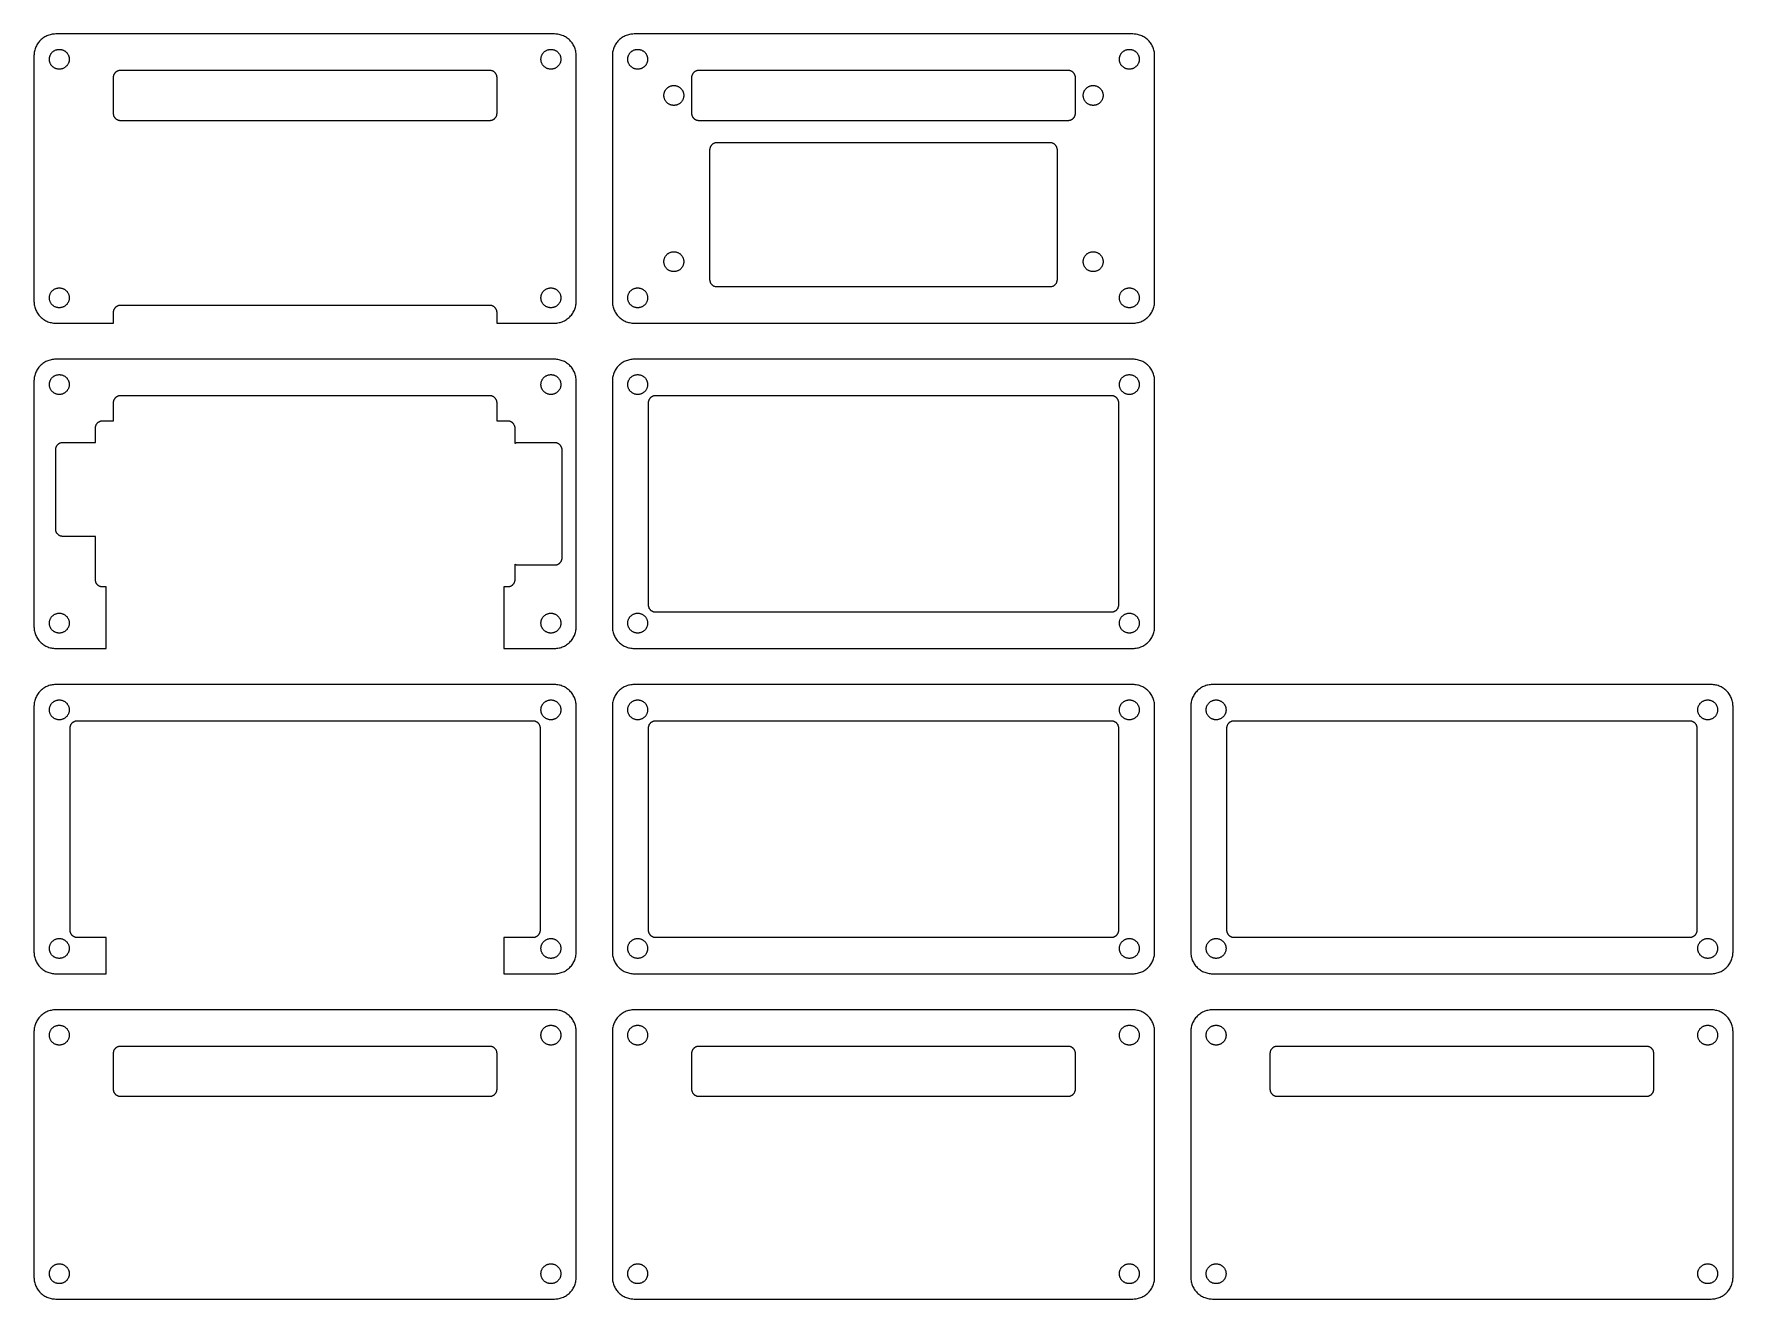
# Model space of a CAD drawing. Header units: metres. Extents: x -38 to 198, y -20 to 155.
import ezdxf

# ---------------------------------------------------------------- set-up
doc = ezdxf.new("R2010")
doc.units = ezdxf.units.M

msp = doc.modelspace()

# ---------------------------------------------------------------- linework, layer by layer
for p, q in [((-37.3978, 152.776), (-37.4344, 152.624)), ((-37.3532, 152.927), (-37.3978, 152.776)), ((-37.3007, 153.075), (-37.3532, 152.927)), ((-37.2406, 153.22), (-37.3007, 153.075)), ((-37.173, 153.362), (-37.2406, 153.22)), ((-37.0981, 153.5), (-37.173, 153.362)), ((-37.016, 153.634), (-37.0981, 153.5)), ((-36.927, 153.763), (-37.016, 153.634)), ((-36.8314, 153.888), (-36.927, 153.763)), ((-36.7294, 154.007), (-36.8314, 153.888)), ((-36.6213, 154.121), (-36.7294, 154.007)), ((-36.5074, 154.229), (-36.6213, 154.121)), ((-36.388, 154.331), (-36.5074, 154.229)), ((-36.2634, 154.427), (-36.388, 154.331)), ((-36.1339, 154.516), (-36.2634, 154.427)), ((-36, 154.598), (-36.1339, 154.516)), ((-35.862, 154.673), (-36, 154.598)), ((-35.7202, 154.741), (-35.862, 154.673)), ((-35.5751, 154.801), (-35.7202, 154.741)), ((-35.427, 154.853), (-35.5751, 154.801)), ((-35.2764, 154.898), (-35.427, 154.853)), ((-35.1237, 154.934), (-35.2764, 154.898)), ((-34.9693, 154.963), (-35.1237, 154.934)), ((-34.8136, 154.984), (-34.9693, 154.963)), ((-34.657, 154.996), (-34.8136, 154.984)), ((-34.5, 155), (-34.657, 154.996)), ((-34.6242, 152.725), (-34.5592, 152.756)), ((-34.5592, 152.756), (-34.4928, 152.784)), ((34.5, 155), (-34.5, 155)), ((-34.4928, 152.784), (-34.4249, 152.808)), ((-34.4249, 152.808), (-34.3559, 152.828)), ((-34.3559, 152.828), (-34.2859, 152.845)), ((-34.2859, 152.845), (-34.2151, 152.858)), ((-34.2151, 152.858), (-34.1437, 152.867)), ((-34.1437, 152.867), (-34.072, 152.873)), ((-34.072, 152.873), (-34, 152.875)), ((-34, 152.875), (-33.928, 152.873)), ((-33.928, 152.873), (-33.8563, 152.867)), ((-33.8563, 152.867), (-33.7849, 152.858)), ((-33.7849, 152.858), (-33.7141, 152.845)), ((-33.7141, 152.845), (-33.6441, 152.828)), ((-33.6441, 152.828), (-33.5751, 152.808)), ((-33.5751, 152.808), (-33.5072, 152.784)), ((-33.5072, 152.784), (-33.4407, 152.756)), ((-33.4407, 152.756), (-33.3758, 152.725)), ((33.3758, 152.725), (33.4407, 152.756)), ((33.4407, 152.756), (33.5072, 152.784)), ((33.5072, 152.784), (33.5751, 152.808)), ((33.5751, 152.808), (33.6441, 152.828)), ((33.6441, 152.828), (33.7141, 152.845)), ((33.7141, 152.845), (33.7849, 152.858)), ((33.7849, 152.858), (33.8563, 152.867)), ((33.8563, 152.867), (33.928, 152.873)), ((33.928, 152.873), (34, 152.875)), ((34, 152.875), (34.072, 152.873)), ((34.072, 152.873), (34.1437, 152.867)), ((34.1437, 152.867), (34.2151, 152.858)), ((34.2151, 152.858), (34.2859, 152.845)), ((34.2859, 152.845), (34.3559, 152.828)), ((34.3559, 152.828), (34.4249, 152.808)), ((34.4249, 152.808), (34.4928, 152.784)), ((34.4928, 152.784), (34.5592, 152.756)), ((34.657, 154.996), (34.5, 155)), ((34.5592, 152.756), (34.6242, 152.725)), ((34.8136, 154.984), (34.657, 154.996)), ((34.9693, 154.963), (34.8136, 154.984)), ((35.1237, 154.934), (34.9693, 154.963)), ((35.2764, 154.898), (35.1237, 154.934)), ((35.427, 154.853), (35.2764, 154.898)), ((35.5751, 154.801), (35.427, 154.853)), ((35.7202, 154.741), (35.5751, 154.801)), ((35.862, 154.673), (35.7202, 154.741)), ((36, 154.598), (35.862, 154.673)), ((36.1339, 154.516), (36, 154.598)), ((36.2634, 154.427), (36.1339, 154.516)), ((36.388, 154.331), (36.2634, 154.427)), ((36.5074, 154.229), (36.388, 154.331)), ((36.6213, 154.121), (36.5074, 154.229)), ((36.7294, 154.007), (36.6213, 154.121)), ((36.8314, 153.888), (36.7294, 154.007)), ((36.927, 153.763), (36.8314, 153.888)), ((37.016, 153.634), (36.927, 153.763)), ((37.0981, 153.5), (37.016, 153.634)), ((37.173, 153.362), (37.0981, 153.5)), ((37.2406, 153.22), (37.173, 153.362)), ((37.3007, 153.075), (37.2406, 153.22)), ((37.3532, 152.927), (37.3007, 153.075)), ((37.3978, 152.776), (37.3532, 152.927)), ((37.4344, 152.624), (37.3978, 152.776)), ((42.6022, 152.776), (42.5656, 152.624)), ((42.6468, 152.927), (42.6022, 152.776)), ((42.6993, 153.075), (42.6468, 152.927)), ((42.7594, 153.22), (42.6993, 153.075)), ((42.827, 153.362), (42.7594, 153.22)), ((42.9019, 153.5), (42.827, 153.362)), ((42.984, 153.634), (42.9019, 153.5)), ((43.073, 153.763), (42.984, 153.634)), ((43.1686, 153.888), (43.073, 153.763)), ((43.2706, 154.007), (43.1686, 153.888)), ((43.3787, 154.121), (43.2706, 154.007)), ((43.4926, 154.229), (43.3787, 154.121)), ((43.612, 154.331), (43.4926, 154.229)), ((43.7366, 154.427), (43.612, 154.331)), ((43.8661, 154.516), (43.7366, 154.427)), ((44, 154.598), (43.8661, 154.516)), ((44.138, 154.673), (44, 154.598)), ((44.2798, 154.741), (44.138, 154.673)), ((44.4249, 154.801), (44.2798, 154.741)), ((44.573, 154.853), (44.4249, 154.801)), ((44.7236, 154.898), (44.573, 154.853)), ((44.8763, 154.934), (44.7236, 154.898)), ((45.0307, 154.963), (44.8763, 154.934)), ((45.1864, 154.984), (45.0307, 154.963)), ((45.343, 154.996), (45.1864, 154.984)), ((45.5, 155), (45.343, 154.996)), ((45.3758, 152.725), (45.4408, 152.756)), ((45.4408, 152.756), (45.5072, 152.784)), ((114.5, 155), (45.5, 155)), ((45.5072, 152.784), (45.5751, 152.808)), ((45.5751, 152.808), (45.6441, 152.828)), ((45.6441, 152.828), (45.7141, 152.845)), ((45.7141, 152.845), (45.7849, 152.858)), ((45.7849, 152.858), (45.8563, 152.867)), ((45.8563, 152.867), (45.928, 152.873)), ((45.928, 152.873), (46, 152.875)), ((46, 152.875), (46.072, 152.873)), ((46.072, 152.873), (46.1437, 152.867)), ((46.1437, 152.867), (46.2151, 152.858)), ((46.2151, 152.858), (46.2859, 152.845)), ((46.2859, 152.845), (46.3559, 152.828)), ((46.3559, 152.828), (46.4249, 152.808)), ((46.4249, 152.808), (46.4928, 152.784)), ((46.4928, 152.784), (46.5593, 152.756)), ((46.5593, 152.756), (46.6242, 152.725)), ((113.376, 152.725), (113.441, 152.756)), ((113.441, 152.756), (113.507, 152.784)), ((113.507, 152.784), (113.575, 152.808)), ((113.575, 152.808), (113.644, 152.828)), ((113.644, 152.828), (113.714, 152.845)), ((113.714, 152.845), (113.785, 152.858)), ((113.785, 152.858), (113.856, 152.867)), ((113.856, 152.867), (113.928, 152.873)), ((113.928, 152.873), (114, 152.875)), ((114, 152.875), (114.072, 152.873)), ((114.072, 152.873), (114.144, 152.867)), ((114.144, 152.867), (114.215, 152.858)), ((114.215, 152.858), (114.286, 152.845)), ((114.286, 152.845), (114.356, 152.828)), ((114.356, 152.828), (114.425, 152.808)), ((114.425, 152.808), (114.493, 152.784)), ((114.493, 152.784), (114.559, 152.756)), ((114.657, 154.996), (114.5, 155)), ((114.559, 152.756), (114.624, 152.725)), ((114.814, 154.984), (114.657, 154.996)), ((114.969, 154.963), (114.814, 154.984)), ((115.124, 154.934), (114.969, 154.963)), ((115.276, 154.898), (115.124, 154.934)), ((115.427, 154.853), (115.276, 154.898)), ((115.575, 154.801), (115.427, 154.853)), ((115.72, 154.741), (115.575, 154.801)), ((115.862, 154.673), (115.72, 154.741)), ((116, 154.598), (115.862, 154.673)), ((116.134, 154.516), (116, 154.598)), ((116.263, 154.427), (116.134, 154.516)), ((116.388, 154.331), (116.263, 154.427)), ((116.507, 154.229), (116.388, 154.331)), ((116.621, 154.121), (116.507, 154.229)), ((116.729, 154.007), (116.621, 154.121)), ((116.831, 153.888), (116.729, 154.007)), ((116.927, 153.763), (116.831, 153.888)), ((117.016, 153.634), (116.927, 153.763)), ((117.098, 153.5), (117.016, 153.634)), ((117.173, 153.362), (117.098, 153.5)), ((117.241, 153.22), (117.173, 153.362)), ((117.301, 153.075), (117.241, 153.22)), ((117.353, 152.927), (117.301, 153.075)), ((117.398, 152.776), (117.353, 152.927)), ((117.434, 152.624), (117.398, 152.776)), ((-37.4959, 152.157), (-37.5, 152)), ((-37.5, 152), (-37.5, 118)), ((-37.4836, 152.314), (-37.4959, 152.157)), ((-37.4631, 152.469), (-37.4836, 152.314)), ((-37.4344, 152.624), (-37.4631, 152.469)), ((-35.375, 151.5), (-35.3731, 151.572)), ((-35.3731, 151.428), (-35.375, 151.5)), ((-35.3731, 151.572), (-35.3675, 151.644)), ((-35.3675, 151.356), (-35.3731, 151.428)), ((-35.3675, 151.644), (-35.3581, 151.715)), ((-35.3581, 151.285), (-35.3675, 151.356)), ((-35.3581, 151.715), (-35.3449, 151.786)), ((-35.3449, 151.214), (-35.3581, 151.285)), ((-35.3449, 151.786), (-35.3281, 151.856)), ((-35.3281, 151.144), (-35.3449, 151.214)), ((-35.3281, 151.856), (-35.3077, 151.925)), ((-35.3077, 151.075), (-35.3281, 151.144)), ((-35.3077, 151.925), (-35.2837, 151.993)), ((-35.2837, 151.007), (-35.3077, 151.075)), ((-35.2837, 151.993), (-35.2561, 152.059)), ((-35.2561, 150.941), (-35.2837, 151.007)), ((-35.2561, 152.059), (-35.2251, 152.124)), ((-35.2251, 150.876), (-35.2561, 150.941)), ((-35.2251, 152.124), (-35.1908, 152.188)), ((-35.1908, 150.812), (-35.2251, 150.876)), ((-35.1908, 152.188), (-35.1532, 152.249)), ((-35.1532, 150.751), (-35.1908, 150.812)), ((-35.1532, 152.249), (-35.1124, 152.308)), ((-35.1124, 150.692), (-35.1532, 150.751)), ((-35.1124, 152.308), (-35.0686, 152.365)), ((-35.0686, 150.635), (-35.1124, 150.692)), ((-35.0686, 152.365), (-35.0218, 152.42)), ((-35.0218, 150.58), (-35.0686, 150.635)), ((-35.0218, 152.42), (-34.9723, 152.472)), ((-34.9723, 150.528), (-35.0218, 150.58)), ((-34.9723, 152.472), (-34.92, 152.522)), ((-34.92, 150.478), (-34.9723, 150.528)), ((-34.92, 152.522), (-34.8653, 152.569)), ((-34.8653, 150.431), (-34.92, 150.478)), ((-34.8653, 152.569), (-34.8082, 152.612)), ((-34.8082, 150.388), (-34.8653, 150.431)), ((-34.8082, 152.612), (-34.7489, 152.653)), ((-34.7489, 152.653), (-34.6875, 152.691)), ((-34.6875, 152.691), (-34.6242, 152.725)), ((-33.3758, 152.725), (-33.3125, 152.691)), ((-33.3125, 152.691), (-33.2511, 152.653)), ((-33.2511, 152.653), (-33.1918, 152.612)), ((-33.1918, 152.612), (-33.1347, 152.569)), ((-33.1347, 150.431), (-33.1918, 150.388)), ((-33.1347, 152.569), (-33.0799, 152.522)), ((-33.0799, 150.478), (-33.1347, 150.431)), ((-33.0799, 152.522), (-33.0277, 152.472)), ((-33.0277, 150.528), (-33.0799, 150.478)), ((-33.0277, 152.472), (-32.9782, 152.42)), ((-32.9782, 150.58), (-33.0277, 150.528)), ((-32.9782, 152.42), (-32.9314, 152.365)), ((-32.9314, 150.635), (-32.9782, 150.58)), ((-32.9314, 152.365), (-32.8876, 152.308)), ((-32.8876, 150.692), (-32.9314, 150.635)), ((-32.8876, 152.308), (-32.8468, 152.249)), ((-32.8468, 150.751), (-32.8876, 150.692)), ((-32.8468, 152.249), (-32.8092, 152.188)), ((-32.8092, 150.812), (-32.8468, 150.751)), ((-32.8092, 152.188), (-32.7749, 152.124)), ((-32.7749, 150.876), (-32.8092, 150.812)), ((-32.7749, 152.124), (-32.7439, 152.059)), ((-32.7439, 150.941), (-32.7749, 150.876)), ((-32.7439, 152.059), (-32.7163, 151.993)), ((-32.7163, 151.007), (-32.7439, 150.941)), ((-32.7163, 151.993), (-32.6923, 151.925)), ((-32.6923, 151.075), (-32.7163, 151.007)), ((-32.6923, 151.925), (-32.6718, 151.856)), ((-32.6718, 151.144), (-32.6923, 151.075)), ((-32.6718, 151.856), (-32.655, 151.786)), ((-32.655, 151.214), (-32.6718, 151.144)), ((-32.655, 151.786), (-32.6419, 151.715)), ((-32.6419, 151.285), (-32.655, 151.214)), ((-32.6419, 151.715), (-32.6325, 151.644)), ((-32.6325, 151.356), (-32.6419, 151.285)), ((-32.6325, 151.644), (-32.6269, 151.572)), ((-32.6269, 151.428), (-32.6325, 151.356)), ((-32.6269, 151.572), (-32.625, 151.5)), ((-32.625, 151.5), (-32.6269, 151.428)), ((32.625, 151.5), (32.6269, 151.572)), ((32.6269, 151.428), (32.625, 151.5)), ((32.6269, 151.572), (32.6325, 151.644)), ((32.6325, 151.356), (32.6269, 151.428)), ((32.6325, 151.644), (32.6419, 151.715)), ((32.6419, 151.285), (32.6325, 151.356)), ((32.6419, 151.715), (32.655, 151.786)), ((32.655, 151.214), (32.6419, 151.285)), ((32.655, 151.786), (32.6718, 151.856)), ((32.6718, 151.144), (32.655, 151.214)), ((32.6718, 151.856), (32.6923, 151.925)), ((32.6923, 151.075), (32.6718, 151.144)), ((32.6923, 151.925), (32.7163, 151.993)), ((32.7163, 151.007), (32.6923, 151.075)), ((32.7163, 151.993), (32.7439, 152.059)), ((32.7439, 150.941), (32.7163, 151.007)), ((32.7439, 152.059), (32.7749, 152.124)), ((32.7749, 150.876), (32.7439, 150.941)), ((32.7749, 152.124), (32.8092, 152.188)), ((32.8092, 150.812), (32.7749, 150.876)), ((32.8092, 152.188), (32.8468, 152.249)), ((32.8468, 150.751), (32.8092, 150.812)), ((32.8468, 152.249), (32.8876, 152.308)), ((32.8876, 150.692), (32.8468, 150.751)), ((32.8876, 152.308), (32.9314, 152.365)), ((32.9314, 150.635), (32.8876, 150.692)), ((32.9314, 152.365), (32.9782, 152.42)), ((32.9782, 150.58), (32.9314, 150.635)), ((32.9782, 152.42), (33.0277, 152.472)), ((33.0277, 150.528), (32.9782, 150.58)), ((33.0277, 152.472), (33.0799, 152.522)), ((33.0799, 150.478), (33.0277, 150.528)), ((33.0799, 152.522), (33.1347, 152.569)), ((33.1347, 150.431), (33.0799, 150.478)), ((33.1347, 152.569), (33.1918, 152.612)), ((33.1918, 150.388), (33.1347, 150.431)), ((33.1918, 152.612), (33.2511, 152.653)), ((33.2511, 152.653), (33.3125, 152.691)), ((33.3125, 152.691), (33.3758, 152.725)), ((34.6242, 152.725), (34.6875, 152.691)), ((34.6875, 152.691), (34.7489, 152.653)), ((34.7489, 152.653), (34.8082, 152.612)), ((34.8082, 152.612), (34.8653, 152.569)), ((34.8653, 150.431), (34.8082, 150.388)), ((34.8653, 152.569), (34.92, 152.522)), ((34.92, 150.478), (34.8653, 150.431)), ((34.92, 152.522), (34.9723, 152.472)), ((34.9723, 150.528), (34.92, 150.478)), ((34.9723, 152.472), (35.0218, 152.42)), ((35.0218, 150.58), (34.9723, 150.528)), ((35.0218, 152.42), (35.0686, 152.365)), ((35.0686, 150.635), (35.0218, 150.58)), ((35.0686, 152.365), (35.1124, 152.308)), ((35.1124, 150.692), (35.0686, 150.635)), ((35.1124, 152.308), (35.1532, 152.249)), ((35.1532, 150.751), (35.1124, 150.692)), ((35.1532, 152.249), (35.1908, 152.188)), ((35.1908, 150.812), (35.1532, 150.751)), ((35.1908, 152.188), (35.2251, 152.124)), ((35.2251, 150.876), (35.1908, 150.812)), ((35.2251, 152.124), (35.2561, 152.059)), ((35.2561, 150.941), (35.2251, 150.876)), ((35.2561, 152.059), (35.2837, 151.993)), ((35.2837, 151.007), (35.2561, 150.941)), ((35.2837, 151.993), (35.3077, 151.925)), ((35.3077, 151.075), (35.2837, 151.007)), ((35.3077, 151.925), (35.3281, 151.856)), ((35.3281, 151.144), (35.3077, 151.075)), ((35.3281, 151.856), (35.3449, 151.786)), ((35.3449, 151.214), (35.3281, 151.144)), ((35.3449, 151.786), (35.3581, 151.715)), ((35.3581, 151.285), (35.3449, 151.214)), ((35.3581, 151.715), (35.3675, 151.644)), ((35.3675, 151.356), (35.3581, 151.285)), ((35.3675, 151.644), (35.3731, 151.572)), ((35.3731, 151.428), (35.3675, 151.356)), ((35.3731, 151.572), (35.375, 151.5)), ((35.375, 151.5), (35.3731, 151.428)), ((37.4631, 152.469), (37.4344, 152.624)), ((37.4836, 152.314), (37.4631, 152.469)), ((37.4959, 152.157), (37.4836, 152.314)), ((37.5, 152), (37.4959, 152.157)), ((37.5, 118), (37.5, 152)), ((42.5041, 152.157), (42.5, 152)), ((42.5, 152), (42.5, 118)), ((42.5164, 152.314), (42.5041, 152.157)), ((42.5369, 152.469), (42.5164, 152.314)), ((42.5656, 152.624), (42.5369, 152.469)), ((44.625, 151.5), (44.6269, 151.572)), ((44.6269, 151.428), (44.625, 151.5)), ((44.6269, 151.572), (44.6325, 151.644)), ((44.6325, 151.356), (44.6269, 151.428)), ((44.6325, 151.644), (44.6419, 151.715)), ((44.6419, 151.285), (44.6325, 151.356)), ((44.6419, 151.715), (44.6551, 151.786)), ((44.6551, 151.214), (44.6419, 151.285)), ((44.6551, 151.786), (44.6719, 151.856)), ((44.6719, 151.144), (44.6551, 151.214)), ((44.6719, 151.856), (44.6923, 151.925)), ((44.6923, 151.075), (44.6719, 151.144)), ((44.6923, 151.925), (44.7163, 151.993)), ((44.7163, 151.007), (44.6923, 151.075)), ((44.7163, 151.993), (44.7439, 152.059)), ((44.7439, 150.941), (44.7163, 151.007)), ((44.7439, 152.059), (44.7749, 152.124)), ((44.7749, 150.876), (44.7439, 150.941)), ((44.7749, 152.124), (44.8092, 152.188)), ((44.8092, 150.812), (44.7749, 150.876)), ((44.8092, 152.188), (44.8468, 152.249)), ((44.8468, 150.751), (44.8092, 150.812)), ((44.8468, 152.249), (44.8876, 152.308)), ((44.8876, 150.692), (44.8468, 150.751)), ((44.8876, 152.308), (44.9314, 152.365)), ((44.9314, 150.635), (44.8876, 150.692)), ((44.9314, 152.365), (44.9782, 152.42)), ((44.9782, 150.58), (44.9314, 150.635)), ((44.9782, 152.42), (45.0277, 152.472)), ((45.0277, 150.528), (44.9782, 150.58)), ((45.0277, 152.472), (45.08, 152.522)), ((45.08, 150.478), (45.0277, 150.528)), ((45.08, 152.522), (45.1347, 152.569)), ((45.1347, 150.431), (45.08, 150.478)), ((45.1347, 152.569), (45.1918, 152.612)), ((45.1918, 150.388), (45.1347, 150.431)), ((45.1918, 152.612), (45.2511, 152.653)), ((45.2511, 152.653), (45.3125, 152.691)), ((45.3125, 152.691), (45.3758, 152.725)), ((46.6242, 152.725), (46.6875, 152.691)), ((46.6875, 152.691), (46.7489, 152.653)), ((46.7489, 152.653), (46.8082, 152.612)), ((46.8082, 152.612), (46.8653, 152.569)), ((46.8653, 150.431), (46.8082, 150.388)), ((46.8653, 152.569), (46.9201, 152.522)), ((46.9201, 150.478), (46.8653, 150.431)), ((46.9201, 152.522), (46.9723, 152.472)), ((46.9723, 150.528), (46.9201, 150.478)), ((46.9723, 152.472), (47.0218, 152.42)), ((47.0218, 150.58), (46.9723, 150.528)), ((47.0218, 152.42), (47.0686, 152.365)), ((47.0686, 150.635), (47.0218, 150.58)), ((47.0686, 152.365), (47.1124, 152.308)), ((47.1124, 150.692), (47.0686, 150.635)), ((47.1124, 152.308), (47.1532, 152.249)), ((47.1532, 150.751), (47.1124, 150.692)), ((47.1532, 152.249), (47.1908, 152.188)), ((47.1908, 150.812), (47.1532, 150.751)), ((47.1908, 152.188), (47.2251, 152.124)), ((47.2251, 150.876), (47.1908, 150.812)), ((47.2251, 152.124), (47.2561, 152.059)), ((47.2561, 150.941), (47.2251, 150.876)), ((47.2561, 152.059), (47.2837, 151.993)), ((47.2837, 151.007), (47.2561, 150.941)), ((47.2837, 151.993), (47.3077, 151.925)), ((47.3077, 151.075), (47.2837, 151.007)), ((47.3077, 151.925), (47.3282, 151.856)), ((47.3282, 151.144), (47.3077, 151.075)), ((47.3282, 151.856), (47.345, 151.786)), ((47.345, 151.214), (47.3282, 151.144)), ((47.345, 151.786), (47.3581, 151.715)), ((47.3581, 151.285), (47.345, 151.214)), ((47.3581, 151.715), (47.3675, 151.644)), ((47.3675, 151.356), (47.3581, 151.285)), ((47.3675, 151.644), (47.3731, 151.572)), ((47.3731, 151.428), (47.3675, 151.356)), ((47.3731, 151.572), (47.375, 151.5)), ((47.375, 151.5), (47.3731, 151.428)), ((112.625, 151.5), (112.627, 151.572)), ((112.627, 151.428), (112.625, 151.5)), ((112.627, 151.572), (112.633, 151.644)), ((112.633, 151.356), (112.627, 151.428)), ((112.633, 151.644), (112.642, 151.715)), ((112.642, 151.285), (112.633, 151.356)), ((112.642, 151.715), (112.655, 151.786)), ((112.655, 151.214), (112.642, 151.285)), ((112.655, 151.786), (112.672, 151.856)), ((112.672, 151.144), (112.655, 151.214)), ((112.672, 151.856), (112.692, 151.925)), ((112.692, 151.075), (112.672, 151.144)), ((112.692, 151.925), (112.716, 151.993)), ((112.716, 151.007), (112.692, 151.075)), ((112.716, 151.993), (112.744, 152.059)), ((112.744, 150.941), (112.716, 151.007)), ((112.744, 152.059), (112.775, 152.124)), ((112.775, 150.876), (112.744, 150.941)), ((112.775, 152.124), (112.809, 152.188)), ((112.809, 150.812), (112.775, 150.876)), ((112.809, 152.188), (112.847, 152.249)), ((112.847, 150.751), (112.809, 150.812)), ((112.847, 152.249), (112.888, 152.308)), ((112.888, 150.692), (112.847, 150.751)), ((112.888, 152.308), (112.931, 152.365)), ((112.931, 150.635), (112.888, 150.692)), ((112.931, 152.365), (112.978, 152.42)), ((112.978, 150.58), (112.931, 150.635)), ((112.978, 152.42), (113.028, 152.472)), ((113.028, 150.528), (112.978, 150.58)), ((113.028, 152.472), (113.08, 152.522)), ((113.08, 150.478), (113.028, 150.528)), ((113.08, 152.522), (113.135, 152.569)), ((113.135, 150.431), (113.08, 150.478)), ((113.135, 152.569), (113.192, 152.612)), ((113.192, 150.388), (113.135, 150.431)), ((113.192, 152.612), (113.251, 152.653)), ((113.251, 152.653), (113.312, 152.691)), ((113.312, 152.691), (113.376, 152.725)), ((114.624, 152.725), (114.688, 152.691)), ((114.688, 152.691), (114.749, 152.653)), ((114.749, 152.653), (114.808, 152.612)), ((114.808, 152.612), (114.865, 152.569)), ((114.865, 150.431), (114.808, 150.388)), ((114.865, 152.569), (114.92, 152.522)), ((114.92, 150.478), (114.865, 150.431)), ((114.92, 152.522), (114.972, 152.472)), ((114.972, 150.528), (114.92, 150.478)), ((114.972, 152.472), (115.022, 152.42)), ((115.022, 150.58), (114.972, 150.528)), ((115.022, 152.42), (115.069, 152.365)), ((115.069, 150.635), (115.022, 150.58)), ((115.069, 152.365), (115.112, 152.308)), ((115.112, 150.692), (115.069, 150.635)), ((115.112, 152.308), (115.153, 152.249)), ((115.153, 150.751), (115.112, 150.692)), ((115.153, 152.249), (115.191, 152.188)), ((115.191, 150.812), (115.153, 150.751)), ((115.191, 152.188), (115.225, 152.124)), ((115.225, 150.876), (115.191, 150.812)), ((115.225, 152.124), (115.256, 152.059)), ((115.256, 150.941), (115.225, 150.876)), ((115.256, 152.059), (115.284, 151.993)), ((115.284, 151.007), (115.256, 150.941)), ((115.284, 151.993), (115.308, 151.925)), ((115.308, 151.075), (115.284, 151.007)), ((115.308, 151.925), (115.328, 151.856)), ((115.328, 151.144), (115.308, 151.075)), ((115.328, 151.856), (115.345, 151.786)), ((115.345, 151.214), (115.328, 151.144)), ((115.345, 151.786), (115.358, 151.715)), ((115.358, 151.285), (115.345, 151.214)), ((115.358, 151.715), (115.367, 151.644)), ((115.367, 151.356), (115.358, 151.285)), ((115.367, 151.644), (115.373, 151.572)), ((115.373, 151.428), (115.367, 151.356)), ((115.373, 151.572), (115.375, 151.5)), ((115.375, 151.5), (115.373, 151.428)), ((117.463, 152.469), (117.434, 152.624)), ((117.484, 152.314), (117.463, 152.469)), ((117.496, 152.157), (117.484, 152.314)), ((117.5, 152), (117.496, 152.157)), ((117.5, 118), (117.5, 152)), ((-34.7489, 150.347), (-34.8082, 150.388)), ((-34.6875, 150.309), (-34.7489, 150.347)), ((-34.6242, 150.275), (-34.6875, 150.309)), ((-34.5592, 150.244), (-34.6242, 150.275)), ((-34.4928, 150.216), (-34.5592, 150.244)), ((-34.4249, 150.192), (-34.4928, 150.216)), ((-34.3559, 150.172), (-34.4249, 150.192)), ((-34.2859, 150.155), (-34.3559, 150.172)), ((-34.2151, 150.142), (-34.2859, 150.155)), ((-34.1437, 150.133), (-34.2151, 150.142)), ((-34.072, 150.127), (-34.1437, 150.133)), ((-34, 150.125), (-34.072, 150.127)), ((-33.928, 150.127), (-34, 150.125)), ((-33.8563, 150.133), (-33.928, 150.127)), ((-33.7849, 150.142), (-33.8563, 150.133)), ((-33.7141, 150.155), (-33.7849, 150.142)), ((-33.6441, 150.172), (-33.7141, 150.155)), ((-33.5751, 150.192), (-33.6441, 150.172)), ((-33.5072, 150.216), (-33.5751, 150.192)), ((-33.4407, 150.244), (-33.5072, 150.216)), ((-33.3758, 150.275), (-33.4407, 150.244)), ((-33.3125, 150.309), (-33.3758, 150.275)), ((-33.2511, 150.347), (-33.3125, 150.309)), ((-33.1918, 150.388), (-33.2511, 150.347)), ((-26.5, 149), (-26.4986, 149.052)), ((-26.5, 144), (-26.5, 149)), ((-26.4986, 149.052), (-26.4945, 149.105)), ((-26.4945, 149.105), (-26.4877, 149.156)), ((-26.4877, 149.156), (-26.4781, 149.208)), ((-26.4781, 149.208), (-26.4659, 149.259)), ((-26.4659, 149.259), (-26.451, 149.309)), ((-26.451, 149.309), (-26.4336, 149.358)), ((-26.4336, 149.358), (-26.4135, 149.407)), ((-26.4135, 149.407), (-26.391, 149.454)), ((-26.391, 149.454), (-26.366, 149.5)), ((-26.366, 149.5), (-26.3387, 149.545)), ((-26.3387, 149.545), (-26.309, 149.588)), ((-26.309, 149.588), (-26.2771, 149.629)), ((-26.2771, 149.629), (-26.2431, 149.669)), ((-26.2431, 149.669), (-26.2071, 149.707)), ((-26.2071, 149.707), (-26.1691, 149.743)), ((-26.1691, 149.743), (-26.1293, 149.777)), ((-26.1293, 149.777), (-26.0878, 149.809)), ((-26.0878, 149.809), (-26.0446, 149.839)), ((-26.0446, 149.839), (-26, 149.866)), ((-26, 149.866), (-25.954, 149.891)), ((-25.954, 149.891), (-25.9067, 149.914)), ((-25.9067, 149.914), (-25.8584, 149.934)), ((-25.8584, 149.934), (-25.809, 149.951)), ((-25.809, 149.951), (-25.7588, 149.966)), ((-25.7588, 149.966), (-25.7079, 149.978)), ((-25.7079, 149.978), (-25.6564, 149.988)), ((-25.6564, 149.988), (-25.6045, 149.995)), ((-25.6045, 149.995), (-25.5523, 149.999)), ((-25.5523, 149.999), (-25.5, 150)), ((-25.5, 150), (25.5, 150)), ((25.5, 150), (25.5523, 149.999)), ((25.5523, 149.999), (25.6045, 149.995)), ((25.6045, 149.995), (25.6564, 149.988)), ((25.6564, 149.988), (25.7079, 149.978)), ((25.7079, 149.978), (25.7588, 149.966)), ((25.7588, 149.966), (25.809, 149.951)), ((25.809, 149.951), (25.8584, 149.934)), ((25.8584, 149.934), (25.9067, 149.914)), ((25.9067, 149.914), (25.954, 149.891)), ((25.954, 149.891), (26, 149.866)), ((26, 149.866), (26.0446, 149.839)), ((26.0446, 149.839), (26.0878, 149.809)), ((26.0878, 149.809), (26.1293, 149.777)), ((26.1293, 149.777), (26.1691, 149.743)), ((26.1691, 149.743), (26.2071, 149.707)), ((26.2071, 149.707), (26.2431, 149.669)), ((26.2431, 149.669), (26.2771, 149.629)), ((26.2771, 149.629), (26.309, 149.588)), ((26.309, 149.588), (26.3387, 149.545)), ((26.3387, 149.545), (26.366, 149.5)), ((26.366, 149.5), (26.391, 149.454)), ((26.391, 149.454), (26.4135, 149.407)), ((26.4135, 149.407), (26.4336, 149.358)), ((26.4336, 149.358), (26.451, 149.309)), ((26.451, 149.309), (26.4659, 149.259)), ((26.4659, 149.259), (26.4781, 149.208)), ((26.4781, 149.208), (26.4877, 149.156)), ((26.4877, 149.156), (26.4945, 149.105)), ((26.4945, 149.105), (26.4986, 149.052)), ((26.4986, 149.052), (26.5, 149)), ((26.5, 149), (26.5, 144)), ((33.2511, 150.347), (33.1918, 150.388)), ((33.3125, 150.309), (33.2511, 150.347)), ((33.3758, 150.275), (33.3125, 150.309)), ((33.4407, 150.244), (33.3758, 150.275)), ((33.5072, 150.216), (33.4407, 150.244)), ((33.5751, 150.192), (33.5072, 150.216)), ((33.6441, 150.172), (33.5751, 150.192)), ((33.7141, 150.155), (33.6441, 150.172)), ((33.7849, 150.142), (33.7141, 150.155)), ((33.8563, 150.133), (33.7849, 150.142)), ((33.928, 150.127), (33.8563, 150.133)), ((34, 150.125), (33.928, 150.127)), ((34.072, 150.127), (34, 150.125)), ((34.1437, 150.133), (34.072, 150.127)), ((34.2151, 150.142), (34.1437, 150.133)), ((34.2859, 150.155), (34.2151, 150.142)), ((34.3559, 150.172), (34.2859, 150.155)), ((34.4249, 150.192), (34.3559, 150.172)), ((34.4928, 150.216), (34.4249, 150.192)), ((34.5592, 150.244), (34.4928, 150.216)), ((34.6242, 150.275), (34.5592, 150.244)), ((34.6875, 150.309), (34.6242, 150.275)), ((34.7489, 150.347), (34.6875, 150.309)), ((34.8082, 150.388), (34.7489, 150.347)), ((45.2511, 150.347), (45.1918, 150.388)), ((45.3125, 150.309), (45.2511, 150.347)), ((45.3758, 150.275), (45.3125, 150.309)), ((45.4408, 150.244), (45.3758, 150.275)), ((45.5072, 150.216), (45.4408, 150.244)), ((45.5751, 150.192), (45.5072, 150.216)), ((45.6441, 150.172), (45.5751, 150.192)), ((45.7141, 150.155), (45.6441, 150.172)), ((45.7849, 150.142), (45.7141, 150.155)), ((45.8563, 150.133), (45.7849, 150.142)), ((45.928, 150.127), (45.8563, 150.133)), ((46, 150.125), (45.928, 150.127)), ((46.072, 150.127), (46, 150.125)), ((46.1437, 150.133), (46.072, 150.127)), ((46.2151, 150.142), (46.1437, 150.133)), ((46.2859, 150.155), (46.2151, 150.142)), ((46.3559, 150.172), (46.2859, 150.155)), ((46.4249, 150.192), (46.3559, 150.172)), ((46.4928, 150.216), (46.4249, 150.192)), ((46.5593, 150.244), (46.4928, 150.216)), ((46.6242, 150.275), (46.5593, 150.244)), ((46.6875, 150.309), (46.6242, 150.275)), ((46.7489, 150.347), (46.6875, 150.309)), ((46.8082, 150.388), (46.7489, 150.347)), ((53.5, 149), (53.5014, 149.052)), ((53.5, 144), (53.5, 149)), ((53.5014, 149.052), (53.5055, 149.105)), ((53.5055, 149.105), (53.5123, 149.156)), ((53.5123, 149.156), (53.5219, 149.208)), ((53.5219, 149.208), (53.5341, 149.259)), ((53.5341, 149.259), (53.549, 149.309)), ((53.549, 149.309), (53.5664, 149.358)), ((53.5664, 149.358), (53.5865, 149.407)), ((53.5865, 149.407), (53.609, 149.454)), ((53.609, 149.454), (53.634, 149.5)), ((53.634, 149.5), (53.6613, 149.545)), ((53.6613, 149.545), (53.691, 149.588)), ((53.691, 149.588), (53.7229, 149.629)), ((53.7229, 149.629), (53.7569, 149.669)), ((53.7569, 149.669), (53.7929, 149.707)), ((53.7929, 149.707), (53.8309, 149.743)), ((53.8309, 149.743), (53.8707, 149.777)), ((53.8707, 149.777), (53.9122, 149.809)), ((53.9122, 149.809), (53.9554, 149.839)), ((53.9554, 149.839), (54, 149.866)), ((54, 149.866), (54.046, 149.891)), ((54.046, 149.891), (54.0933, 149.914)), ((54.0933, 149.914), (54.1416, 149.934)), ((54.1416, 149.934), (54.191, 149.951)), ((54.191, 149.951), (54.2412, 149.966)), ((54.2412, 149.966), (54.2921, 149.978)), ((54.2921, 149.978), (54.3436, 149.988)), ((54.3436, 149.988), (54.3955, 149.995)), ((54.3955, 149.995), (54.4477, 149.999)), ((54.4477, 149.999), (54.5, 150)), ((54.5, 150), (105.5, 150)), ((105.5, 150), (105.552, 149.999)), ((105.552, 149.999), (105.605, 149.995)), ((105.605, 149.995), (105.656, 149.988)), ((105.656, 149.988), (105.708, 149.978)), ((105.708, 149.978), (105.759, 149.966)), ((105.759, 149.966), (105.809, 149.951)), ((105.809, 149.951), (105.858, 149.934)), ((105.858, 149.934), (105.907, 149.914)), ((105.907, 149.914), (105.954, 149.891)), ((105.954, 149.891), (106, 149.866)), ((106, 149.866), (106.045, 149.839)), ((106.045, 149.839), (106.088, 149.809)), ((106.088, 149.809), (106.129, 149.777)), ((106.129, 149.777), (106.169, 149.743)), ((106.169, 149.743), (106.207, 149.707)), ((106.207, 149.707), (106.243, 149.669)), ((106.243, 149.669), (106.277, 149.629)), ((106.277, 149.629), (106.309, 149.588)), ((106.309, 149.588), (106.339, 149.545)), ((106.339, 149.545), (106.366, 149.5)), ((106.366, 149.5), (106.391, 149.454)), ((106.391, 149.454), (106.414, 149.407)), ((106.414, 149.407), (106.434, 149.358)), ((106.434, 149.358), (106.451, 149.309)), ((106.451, 149.309), (106.466, 149.259)), ((106.466, 149.259), (106.478, 149.208)), ((106.478, 149.208), (106.488, 149.156)), ((106.488, 149.156), (106.495, 149.105)), ((106.495, 149.105), (106.499, 149.052)), ((106.499, 149.052), (106.5, 149)), ((106.5, 149), (106.5, 144)), ((113.251, 150.347), (113.192, 150.388)), ((113.312, 150.309), (113.251, 150.347)), ((113.376, 150.275), (113.312, 150.309)), ((113.441, 150.244), (113.376, 150.275)), ((113.507, 150.216), (113.441, 150.244)), ((113.575, 150.192), (113.507, 150.216)), ((113.644, 150.172), (113.575, 150.192)), ((113.714, 150.155), (113.644, 150.172)), ((113.785, 150.142), (113.714, 150.155)), ((113.856, 150.133), (113.785, 150.142)), ((113.928, 150.127), (113.856, 150.133)), ((114, 150.125), (113.928, 150.127)), ((114.072, 150.127), (114, 150.125)), ((114.144, 150.133), (114.072, 150.127)), ((114.215, 150.142), (114.144, 150.133)), ((114.286, 150.155), (114.215, 150.142)), ((114.356, 150.172), (114.286, 150.155)), ((114.425, 150.192), (114.356, 150.172)), ((114.493, 150.216), (114.425, 150.192)), ((114.559, 150.244), (114.493, 150.216)), ((114.624, 150.275), (114.559, 150.244)), ((114.688, 150.309), (114.624, 150.275)), ((114.749, 150.347), (114.688, 150.309)), ((114.808, 150.388), (114.749, 150.347)), ((49.625, 146.5), (49.6269, 146.572)), ((49.6269, 146.428), (49.625, 146.5)), ((49.6269, 146.572), (49.6325, 146.644)), ((49.6325, 146.356), (49.6269, 146.428)), ((49.6325, 146.644), (49.6419, 146.715)), ((49.6419, 146.285), (49.6325, 146.356)), ((49.6419, 146.715), (49.6551, 146.786)), ((49.6551, 146.214), (49.6419, 146.285)), ((49.6551, 146.786), (49.6719, 146.856)), ((49.6719, 146.144), (49.6551, 146.214)), ((49.6719, 146.856), (49.6923, 146.925)), ((49.6923, 146.075), (49.6719, 146.144)), ((49.6923, 146.925), (49.7163, 146.993)), ((49.7163, 146.007), (49.6923, 146.075)), ((49.7163, 146.993), (49.7439, 147.059)), ((49.7439, 145.941), (49.7163, 146.007)), ((49.7439, 147.059), (49.7749, 147.124)), ((49.7749, 145.876), (49.7439, 145.941)), ((49.7749, 147.124), (49.8092, 147.188)), ((49.8092, 145.812), (49.7749, 145.876)), ((49.8092, 147.188), (49.8468, 147.249)), ((49.8468, 145.751), (49.8092, 145.812)), ((49.8468, 147.249), (49.8876, 147.308)), ((49.8876, 145.692), (49.8468, 145.751)), ((49.8876, 147.308), (49.9314, 147.365)), ((49.9314, 147.365), (49.9782, 147.42)), ((49.9782, 147.42), (50.0277, 147.472)), ((50.0277, 147.472), (50.08, 147.522)), ((50.08, 147.522), (50.1347, 147.569)), ((50.1347, 147.569), (50.1918, 147.612)), ((50.1918, 147.612), (50.2511, 147.653)), ((50.2511, 147.653), (50.3125, 147.691)), ((50.3125, 147.691), (50.3758, 147.725)), ((50.3758, 147.725), (50.4408, 147.756)), ((50.4408, 147.756), (50.5072, 147.784)), ((50.5072, 147.784), (50.5751, 147.808)), ((50.5751, 147.808), (50.6441, 147.828)), ((50.6441, 147.828), (50.7141, 147.845)), ((50.7141, 147.845), (50.7849, 147.858)), ((50.7849, 147.858), (50.8563, 147.867)), ((50.8563, 147.867), (50.928, 147.873)), ((50.928, 147.873), (51, 147.875)), ((51, 147.875), (51.072, 147.873)), ((51.072, 147.873), (51.1437, 147.867)), ((51.1437, 147.867), (51.2151, 147.858)), ((51.2151, 147.858), (51.2859, 147.845)), ((51.2859, 147.845), (51.3559, 147.828)), ((51.3559, 147.828), (51.4249, 147.808)), ((51.4249, 147.808), (51.4928, 147.784)), ((51.4928, 147.784), (51.5593, 147.756)), ((51.5593, 147.756), (51.6242, 147.725)), ((51.6242, 147.725), (51.6875, 147.691)), ((51.6875, 147.691), (51.7489, 147.653)), ((51.7489, 147.653), (51.8082, 147.612)), ((51.8082, 147.612), (51.8653, 147.569)), ((51.8653, 147.569), (51.9201, 147.522)), ((51.9201, 147.522), (51.9723, 147.472)), ((51.9723, 147.472), (52.0218, 147.42)), ((52.0218, 147.42), (52.0686, 147.365)), ((52.0686, 147.365), (52.1124, 147.308)), ((52.1124, 147.308), (52.1532, 147.249)), ((52.1532, 145.751), (52.1124, 145.692)), ((52.1532, 147.249), (52.1908, 147.188)), ((52.1908, 145.812), (52.1532, 145.751)), ((52.1908, 147.188), (52.2251, 147.124)), ((52.2251, 145.876), (52.1908, 145.812)), ((52.2251, 147.124), (52.2561, 147.059)), ((52.2561, 145.941), (52.2251, 145.876)), ((52.2561, 147.059), (52.2837, 146.993)), ((52.2837, 146.007), (52.2561, 145.941)), ((52.2837, 146.993), (52.3077, 146.925)), ((52.3077, 146.075), (52.2837, 146.007)), ((52.3077, 146.925), (52.3282, 146.856)), ((52.3282, 146.144), (52.3077, 146.075)), ((52.3282, 146.856), (52.345, 146.786)), ((52.345, 146.214), (52.3282, 146.144)), ((52.345, 146.786), (52.3581, 146.715)), ((52.3581, 146.285), (52.345, 146.214)), ((52.3581, 146.715), (52.3675, 146.644)), ((52.3675, 146.356), (52.3581, 146.285)), ((52.3675, 146.644), (52.3731, 146.572)), ((52.3731, 146.428), (52.3675, 146.356)), ((52.3731, 146.572), (52.375, 146.5)), ((52.375, 146.5), (52.3731, 146.428)), ((107.625, 146.5), (107.627, 146.572)), ((107.627, 146.428), (107.625, 146.5)), ((107.627, 146.572), (107.633, 146.644)), ((107.633, 146.356), (107.627, 146.428)), ((107.633, 146.644), (107.642, 146.715)), ((107.642, 146.285), (107.633, 146.356)), ((107.642, 146.715), (107.655, 146.786)), ((107.655, 146.214), (107.642, 146.285)), ((107.655, 146.786), (107.672, 146.856)), ((107.672, 146.144), (107.655, 146.214)), ((107.672, 146.856), (107.692, 146.925)), ((107.692, 146.075), (107.672, 146.144)), ((107.692, 146.925), (107.716, 146.993)), ((107.716, 146.007), (107.692, 146.075)), ((107.716, 146.993), (107.744, 147.059)), ((107.744, 145.941), (107.716, 146.007)), ((107.744, 147.059), (107.775, 147.124)), ((107.775, 145.876), (107.744, 145.941)), ((107.775, 147.124), (107.809, 147.188)), ((107.809, 145.812), (107.775, 145.876)), ((107.809, 147.188), (107.847, 147.249)), ((107.847, 145.751), (107.809, 145.812)), ((107.847, 147.249), (107.888, 147.308)), ((107.888, 145.692), (107.847, 145.751)), ((107.888, 147.308), (107.931, 147.365)), ((107.931, 147.365), (107.978, 147.42)), ((107.978, 147.42), (108.028, 147.472)), ((108.028, 147.472), (108.08, 147.522)), ((108.08, 147.522), (108.135, 147.569)), ((108.135, 147.569), (108.192, 147.612)), ((108.192, 147.612), (108.251, 147.653)), ((108.251, 147.653), (108.312, 147.691)), ((108.312, 147.691), (108.376, 147.725)), ((108.376, 147.725), (108.441, 147.756)), ((108.441, 147.756), (108.507, 147.784)), ((108.507, 147.784), (108.575, 147.808)), ((108.575, 147.808), (108.644, 147.828)), ((108.644, 147.828), (108.714, 147.845)), ((108.714, 147.845), (108.785, 147.858)), ((108.785, 147.858), (108.856, 147.867)), ((108.856, 147.867), (108.928, 147.873)), ((108.928, 147.873), (109, 147.875)), ((109, 147.875), (109.072, 147.873)), ((109.072, 147.873), (109.144, 147.867)), ((109.144, 147.867), (109.215, 147.858)), ((109.215, 147.858), (109.286, 147.845)), ((109.286, 147.845), (109.356, 147.828)), ((109.356, 147.828), (109.425, 147.808)), ((109.425, 147.808), (109.493, 147.784)), ((109.493, 147.784), (109.559, 147.756)), ((109.559, 147.756), (109.624, 147.725)), ((109.624, 147.725), (109.688, 147.691)), ((109.688, 147.691), (109.749, 147.653)), ((109.749, 147.653), (109.808, 147.612)), ((109.808, 147.612), (109.865, 147.569)), ((109.865, 147.569), (109.92, 147.522)), ((109.92, 147.522), (109.972, 147.472)), ((109.972, 147.472), (110.022, 147.42)), ((110.022, 147.42), (110.069, 147.365)), ((110.069, 147.365), (110.112, 147.308)), ((110.112, 147.308), (110.153, 147.249)), ((110.153, 145.751), (110.112, 145.692)), ((110.153, 147.249), (110.191, 147.188)), ((110.191, 145.812), (110.153, 145.751)), ((110.191, 147.188), (110.225, 147.124)), ((110.225, 145.876), (110.191, 145.812)), ((110.225, 147.124), (110.256, 147.059)), ((110.256, 145.941), (110.225, 145.876)), ((110.256, 147.059), (110.284, 146.993)), ((110.284, 146.007), (110.256, 145.941)), ((110.284, 146.993), (110.308, 146.925)), ((110.308, 146.075), (110.284, 146.007)), ((110.308, 146.925), (110.328, 146.856)), ((110.328, 146.144), (110.308, 146.075)), ((110.328, 146.856), (110.345, 146.786)), ((110.345, 146.214), (110.328, 146.144)), ((110.345, 146.786), (110.358, 146.715)), ((110.358, 146.285), (110.345, 146.214)), ((110.358, 146.715), (110.367, 146.644)), ((110.367, 146.356), (110.358, 146.285)), ((110.367, 146.644), (110.373, 146.572)), ((110.373, 146.428), (110.367, 146.356)), ((110.373, 146.572), (110.375, 146.5)), ((110.375, 146.5), (110.373, 146.428)), ((-26.4986, 143.948), (-26.5, 144)), ((-26.4945, 143.895), (-26.4986, 143.948)), ((-26.4877, 143.844), (-26.4945, 143.895)), ((-26.4781, 143.792), (-26.4877, 143.844)), ((-26.4659, 143.741), (-26.4781, 143.792)), ((-26.451, 143.691), (-26.4659, 143.741)), ((-26.4336, 143.642), (-26.451, 143.691)), ((-26.4135, 143.593), (-26.4336, 143.642)), ((-26.391, 143.546), (-26.4135, 143.593)), ((-26.366, 143.5), (-26.391, 143.546)), ((-26.3387, 143.455), (-26.366, 143.5)), ((-26.309, 143.412), (-26.3387, 143.455)), ((-26.2771, 143.371), (-26.309, 143.412)), ((-26.2431, 143.331), (-26.2771, 143.371)), ((26.2771, 143.371), (26.2431, 143.331)), ((26.309, 143.412), (26.2771, 143.371)), ((26.3387, 143.455), (26.309, 143.412)), ((26.366, 143.5), (26.3387, 143.455)), ((26.391, 143.546), (26.366, 143.5)), ((26.4135, 143.593), (26.391, 143.546)), ((26.4336, 143.642), (26.4135, 143.593)), ((26.451, 143.691), (26.4336, 143.642)), ((26.4659, 143.741), (26.451, 143.691)), ((26.4781, 143.792), (26.4659, 143.741)), ((26.4877, 143.844), (26.4781, 143.792)), ((26.4945, 143.895), (26.4877, 143.844)), ((26.4986, 143.948), (26.4945, 143.895)), ((26.5, 144), (26.4986, 143.948)), ((49.9314, 145.635), (49.8876, 145.692)), ((49.9782, 145.58), (49.9314, 145.635)), ((50.0277, 145.528), (49.9782, 145.58)), ((50.08, 145.478), (50.0277, 145.528)), ((50.1347, 145.431), (50.08, 145.478)), ((50.1918, 145.388), (50.1347, 145.431)), ((50.2511, 145.347), (50.1918, 145.388)), ((50.3125, 145.309), (50.2511, 145.347)), ((50.3758, 145.275), (50.3125, 145.309)), ((50.4408, 145.244), (50.3758, 145.275)), ((50.5072, 145.216), (50.4408, 145.244)), ((50.5751, 145.192), (50.5072, 145.216)), ((50.6441, 145.172), (50.5751, 145.192)), ((50.7141, 145.155), (50.6441, 145.172)), ((50.7849, 145.142), (50.7141, 145.155)), ((50.8563, 145.133), (50.7849, 145.142)), ((50.928, 145.127), (50.8563, 145.133)), ((51, 145.125), (50.928, 145.127)), ((51.072, 145.127), (51, 145.125)), ((51.1437, 145.133), (51.072, 145.127)), ((51.2151, 145.142), (51.1437, 145.133)), ((51.2859, 145.155), (51.2151, 145.142)), ((51.3559, 145.172), (51.2859, 145.155)), ((51.4249, 145.192), (51.3559, 145.172)), ((51.4928, 145.216), (51.4249, 145.192)), ((51.5593, 145.244), (51.4928, 145.216)), ((51.6242, 145.275), (51.5593, 145.244)), ((51.6875, 145.309), (51.6242, 145.275)), ((51.7489, 145.347), (51.6875, 145.309)), ((51.8082, 145.388), (51.7489, 145.347)), ((51.8653, 145.431), (51.8082, 145.388)), ((51.9201, 145.478), (51.8653, 145.431)), ((51.9723, 145.528), (51.9201, 145.478)), ((52.0218, 145.58), (51.9723, 145.528)), ((52.0686, 145.635), (52.0218, 145.58)), ((52.1124, 145.692), (52.0686, 145.635)), ((53.5014, 143.948), (53.5, 144)), ((53.5055, 143.895), (53.5014, 143.948)), ((53.5123, 143.844), (53.5055, 143.895)), ((53.5219, 143.792), (53.5123, 143.844)), ((53.5341, 143.741), (53.5219, 143.792)), ((53.549, 143.691), (53.5341, 143.741)), ((53.5664, 143.642), (53.549, 143.691)), ((53.5865, 143.593), (53.5664, 143.642)), ((53.609, 143.546), (53.5865, 143.593)), ((53.634, 143.5), (53.609, 143.546)), ((53.6613, 143.455), (53.634, 143.5)), ((53.691, 143.412), (53.6613, 143.455)), ((53.7229, 143.371), (53.691, 143.412)), ((53.7569, 143.331), (53.7229, 143.371)), ((106.277, 143.371), (106.243, 143.331)), ((106.309, 143.412), (106.277, 143.371)), ((106.339, 143.455), (106.309, 143.412)), ((106.366, 143.5), (106.339, 143.455)), ((106.391, 143.546), (106.366, 143.5)), ((106.414, 143.593), (106.391, 143.546)), ((106.434, 143.642), (106.414, 143.593)), ((106.451, 143.691), (106.434, 143.642)), ((106.466, 143.741), (106.451, 143.691)), ((106.478, 143.792), (106.466, 143.741)), ((106.488, 143.844), (106.478, 143.792)), ((106.495, 143.895), (106.488, 143.844)), ((106.499, 143.948), (106.495, 143.895)), ((106.5, 144), (106.499, 143.948)), ((107.931, 145.635), (107.888, 145.692)), ((107.978, 145.58), (107.931, 145.635)), ((108.028, 145.528), (107.978, 145.58)), ((108.08, 145.478), (108.028, 145.528)), ((108.135, 145.431), (108.08, 145.478)), ((108.192, 145.388), (108.135, 145.431)), ((108.251, 145.347), (108.192, 145.388)), ((108.312, 145.309), (108.251, 145.347)), ((108.376, 145.275), (108.312, 145.309)), ((108.441, 145.244), (108.376, 145.275)), ((108.507, 145.216), (108.441, 145.244)), ((108.575, 145.192), (108.507, 145.216)), ((108.644, 145.172), (108.575, 145.192)), ((108.714, 145.155), (108.644, 145.172)), ((108.785, 145.142), (108.714, 145.155)), ((108.856, 145.133), (108.785, 145.142)), ((108.928, 145.127), (108.856, 145.133)), ((109, 145.125), (108.928, 145.127)), ((109.072, 145.127), (109, 145.125)), ((109.144, 145.133), (109.072, 145.127)), ((109.215, 145.142), (109.144, 145.133)), ((109.286, 145.155), (109.215, 145.142)), ((109.356, 145.172), (109.286, 145.155)), ((109.425, 145.192), (109.356, 145.172)), ((109.493, 145.216), (109.425, 145.192)), ((109.559, 145.244), (109.493, 145.216)), ((109.624, 145.275), (109.559, 145.244)), ((109.688, 145.309), (109.624, 145.275)), ((109.749, 145.347), (109.688, 145.309)), ((109.808, 145.388), (109.749, 145.347)), ((109.865, 145.431), (109.808, 145.388)), ((109.92, 145.478), (109.865, 145.431)), ((109.972, 145.528), (109.92, 145.478)), ((110.022, 145.58), (109.972, 145.528)), ((110.069, 145.635), (110.022, 145.58)), ((110.112, 145.692), (110.069, 145.635)), ((-26.2071, 143.293), (-26.2431, 143.331)), ((-26.1691, 143.257), (-26.2071, 143.293)), ((-26.1293, 143.223), (-26.1691, 143.257)), ((-26.0878, 143.191), (-26.1293, 143.223)), ((-26.0446, 143.161), (-26.0878, 143.191)), ((-26, 143.134), (-26.0446, 143.161)), ((-25.954, 143.109), (-26, 143.134)), ((-25.9067, 143.086), (-25.954, 143.109)), ((-25.8584, 143.066), (-25.9067, 143.086)), ((-25.809, 143.049), (-25.8584, 143.066)), ((-25.7588, 143.034), (-25.809, 143.049)), ((-25.7079, 143.022), (-25.7588, 143.034)), ((-25.6564, 143.012), (-25.7079, 143.022)), ((-25.6045, 143.005), (-25.6564, 143.012)), ((-25.5523, 143.001), (-25.6045, 143.005)), ((-25.5, 143), (-25.5523, 143.001)), ((25.5, 143), (-25.5, 143)), ((25.5523, 143.001), (25.5, 143)), ((25.6045, 143.005), (25.5523, 143.001)), ((25.6564, 143.012), (25.6045, 143.005)), ((25.7079, 143.022), (25.6564, 143.012)), ((25.7588, 143.034), (25.7079, 143.022)), ((25.809, 143.049), (25.7588, 143.034)), ((25.8584, 143.066), (25.809, 143.049)), ((25.9067, 143.086), (25.8584, 143.066)), ((25.954, 143.109), (25.9067, 143.086)), ((26, 143.134), (25.954, 143.109)), ((26.0446, 143.161), (26, 143.134)), ((26.0878, 143.191), (26.0446, 143.161)), ((26.1293, 143.223), (26.0878, 143.191)), ((26.1691, 143.257), (26.1293, 143.223)), ((26.2071, 143.293), (26.1691, 143.257)), ((26.2431, 143.331), (26.2071, 143.293)), ((53.7929, 143.293), (53.7569, 143.331)), ((53.8309, 143.257), (53.7929, 143.293)), ((53.8707, 143.223), (53.8309, 143.257)), ((53.9122, 143.191), (53.8707, 143.223)), ((53.9554, 143.161), (53.9122, 143.191)), ((54, 143.134), (53.9554, 143.161)), ((54.046, 143.109), (54, 143.134)), ((54.0933, 143.086), (54.046, 143.109)), ((54.1416, 143.066), (54.0933, 143.086)), ((54.191, 143.049), (54.1416, 143.066)), ((54.2412, 143.034), (54.191, 143.049)), ((54.2921, 143.022), (54.2412, 143.034)), ((54.3436, 143.012), (54.2921, 143.022)), ((54.3955, 143.005), (54.3436, 143.012)), ((54.4477, 143.001), (54.3955, 143.005)), ((54.5, 143), (54.4477, 143.001)), ((105.5, 143), (54.5, 143)), ((105.552, 143.001), (105.5, 143)), ((105.605, 143.005), (105.552, 143.001)), ((105.656, 143.012), (105.605, 143.005)), ((105.708, 143.022), (105.656, 143.012)), ((105.759, 143.034), (105.708, 143.022)), ((105.809, 143.049), (105.759, 143.034)), ((105.858, 143.066), (105.809, 143.049)), ((105.907, 143.086), (105.858, 143.066)), ((105.954, 143.109), (105.907, 143.086)), ((106, 143.134), (105.954, 143.109)), ((106.045, 143.161), (106, 143.134)), ((106.088, 143.191), (106.045, 143.161)), ((106.129, 143.223), (106.088, 143.191)), ((106.169, 143.257), (106.129, 143.223)), ((106.207, 143.293), (106.169, 143.257)), ((106.243, 143.331), (106.207, 143.293)), ((56, 139), (56.0014, 139.052)), ((56, 121), (56, 139)), ((56.0014, 139.052), (56.0055, 139.105)), ((56.0055, 139.105), (56.0123, 139.156)), ((56.0123, 139.156), (56.0219, 139.208)), ((56.0219, 139.208), (56.0341, 139.259)), ((56.0341, 139.259), (56.049, 139.309)), ((56.049, 139.309), (56.0664, 139.358)), ((56.0664, 139.358), (56.0865, 139.407)), ((56.0865, 139.407), (56.109, 139.454)), ((56.109, 139.454), (56.134, 139.5)), ((56.134, 139.5), (56.1613, 139.545)), ((56.1613, 139.545), (56.191, 139.588)), ((56.191, 139.588), (56.2229, 139.629)), ((56.2229, 139.629), (56.2569, 139.669)), ((56.2569, 139.669), (56.2929, 139.707)), ((56.2929, 139.707), (56.3309, 139.743)), ((56.3309, 139.743), (56.3707, 139.777)), ((56.3707, 139.777), (56.4122, 139.809)), ((56.4122, 139.809), (56.4554, 139.839)), ((56.4554, 139.839), (56.5, 139.866)), ((56.5, 139.866), (56.546, 139.891)), ((56.546, 139.891), (56.5933, 139.914)), ((56.5933, 139.914), (56.6416, 139.934)), ((56.6416, 139.934), (56.691, 139.951)), ((56.691, 139.951), (56.7412, 139.966)), ((56.7412, 139.966), (56.7921, 139.978)), ((56.7921, 139.978), (56.8436, 139.988)), ((56.8436, 139.988), (56.8955, 139.995)), ((56.8955, 139.995), (56.9477, 139.999)), ((56.9477, 139.999), (57, 140)), ((57, 140), (103, 140)), ((103, 140), (103.052, 139.999)), ((103.052, 139.999), (103.105, 139.995)), ((103.105, 139.995), (103.156, 139.988)), ((103.156, 139.988), (103.208, 139.978)), ((103.208, 139.978), (103.259, 139.966)), ((103.259, 139.966), (103.309, 139.951)), ((103.309, 139.951), (103.358, 139.934)), ((103.358, 139.934), (103.407, 139.914)), ((103.407, 139.914), (103.454, 139.891)), ((103.454, 139.891), (103.5, 139.866)), ((103.5, 139.866), (103.545, 139.839)), ((103.545, 139.839), (103.588, 139.809)), ((103.588, 139.809), (103.629, 139.777)), ((103.629, 139.777), (103.669, 139.743)), ((103.669, 139.743), (103.707, 139.707)), ((103.707, 139.707), (103.743, 139.669)), ((103.743, 139.669), (103.777, 139.629)), ((103.777, 139.629), (103.809, 139.588)), ((103.809, 139.588), (103.839, 139.545)), ((103.839, 139.545), (103.866, 139.5)), ((103.866, 139.5), (103.891, 139.454)), ((103.891, 139.454), (103.914, 139.407)), ((103.914, 139.407), (103.934, 139.358)), ((103.934, 139.358), (103.951, 139.309)), ((103.951, 139.309), (103.966, 139.259)), ((103.966, 139.259), (103.978, 139.208)), ((103.978, 139.208), (103.988, 139.156)), ((103.988, 139.156), (103.995, 139.105)), ((103.995, 139.105), (103.999, 139.052)), ((103.999, 139.052), (104, 139)), ((104, 139), (104, 121)), ((50.08, 124.522), (50.1347, 124.569)), ((50.1347, 124.569), (50.1918, 124.612)), ((50.1918, 124.612), (50.2511, 124.653)), ((50.2511, 124.653), (50.3125, 124.691)), ((50.3125, 124.691), (50.3758, 124.725)), ((50.3758, 124.725), (50.4408, 124.756)), ((50.4408, 124.756), (50.5072, 124.784)), ((50.5072, 124.784), (50.5751, 124.808)), ((50.5751, 124.808), (50.6441, 124.828)), ((50.6441, 124.828), (50.7141, 124.845)), ((50.7141, 124.845), (50.7849, 124.858)), ((50.7849, 124.858), (50.8563, 124.867)), ((50.8563, 124.867), (50.928, 124.873)), ((50.928, 124.873), (51, 124.875)), ((51, 124.875), (51.072, 124.873)), ((51.072, 124.873), (51.1437, 124.867)), ((51.1437, 124.867), (51.2151, 124.858)), ((51.2151, 124.858), (51.2859, 124.845)), ((51.2859, 124.845), (51.3559, 124.828)), ((51.3559, 124.828), (51.4249, 124.808)), ((51.4249, 124.808), (51.4928, 124.784)), ((51.4928, 124.784), (51.5593, 124.756)), ((51.5593, 124.756), (51.6242, 124.725)), ((51.6242, 124.725), (51.6875, 124.691)), ((51.6875, 124.691), (51.7489, 124.653)), ((51.7489, 124.653), (51.8082, 124.612)), ((51.8082, 124.612), (51.8653, 124.569)), ((51.8653, 124.569), (51.9201, 124.522)), ((108.08, 124.522), (108.135, 124.569)), ((108.135, 124.569), (108.192, 124.612)), ((108.192, 124.612), (108.251, 124.653)), ((108.251, 124.653), (108.312, 124.691)), ((108.312, 124.691), (108.376, 124.725)), ((108.376, 124.725), (108.441, 124.756)), ((108.441, 124.756), (108.507, 124.784)), ((108.507, 124.784), (108.575, 124.808)), ((108.575, 124.808), (108.644, 124.828)), ((108.644, 124.828), (108.714, 124.845)), ((108.714, 124.845), (108.785, 124.858)), ((108.785, 124.858), (108.856, 124.867)), ((108.856, 124.867), (108.928, 124.873)), ((108.928, 124.873), (109, 124.875)), ((109, 124.875), (109.072, 124.873)), ((109.072, 124.873), (109.144, 124.867)), ((109.144, 124.867), (109.215, 124.858)), ((109.215, 124.858), (109.286, 124.845)), ((109.286, 124.845), (109.356, 124.828)), ((109.356, 124.828), (109.425, 124.808)), ((109.425, 124.808), (109.493, 124.784)), ((109.493, 124.784), (109.559, 124.756)), ((109.559, 124.756), (109.624, 124.725)), ((109.624, 124.725), (109.688, 124.691)), ((109.688, 124.691), (109.749, 124.653)), ((109.749, 124.653), (109.808, 124.612)), ((109.808, 124.612), (109.865, 124.569)), ((109.865, 124.569), (109.92, 124.522)), ((49.625, 123.5), (49.6269, 123.572)), ((49.6269, 123.428), (49.625, 123.5)), ((49.6269, 123.572), (49.6325, 123.644)), ((49.6325, 123.356), (49.6269, 123.428)), ((49.6325, 123.644), (49.6419, 123.715)), ((49.6419, 123.285), (49.6325, 123.356)), ((49.6419, 123.715), (49.6551, 123.786)), ((49.6551, 123.214), (49.6419, 123.285)), ((49.6551, 123.786), (49.6719, 123.856)), ((49.6719, 123.144), (49.6551, 123.214)), ((49.6719, 123.856), (49.6923, 123.925)), ((49.6923, 123.075), (49.6719, 123.144)), ((49.6923, 123.925), (49.7163, 123.993)), ((49.7163, 123.007), (49.6923, 123.075)), ((49.7163, 123.993), (49.7439, 124.059)), ((49.7439, 122.941), (49.7163, 123.007)), ((49.7439, 124.059), (49.7749, 124.124)), ((49.7749, 122.876), (49.7439, 122.941)), ((49.7749, 124.124), (49.8092, 124.188)), ((49.8092, 122.812), (49.7749, 122.876)), ((49.8092, 124.188), (49.8468, 124.249)), ((49.8468, 122.751), (49.8092, 122.812)), ((49.8468, 124.249), (49.8876, 124.308)), ((49.8876, 122.692), (49.8468, 122.751)), ((49.8876, 124.308), (49.9314, 124.365)), ((49.9314, 122.635), (49.8876, 122.692)), ((49.9314, 124.365), (49.9782, 124.42)), ((49.9782, 122.58), (49.9314, 122.635)), ((49.9782, 124.42), (50.0277, 124.472)), ((50.0277, 122.528), (49.9782, 122.58)), ((50.0277, 124.472), (50.08, 124.522)), ((50.08, 122.478), (50.0277, 122.528)), ((50.1347, 122.431), (50.08, 122.478)), ((50.1918, 122.388), (50.1347, 122.431)), ((50.2511, 122.347), (50.1918, 122.388)), ((50.3125, 122.309), (50.2511, 122.347)), ((50.3758, 122.275), (50.3125, 122.309)), ((50.4408, 122.244), (50.3758, 122.275)), ((50.5072, 122.216), (50.4408, 122.244)), ((50.5751, 122.192), (50.5072, 122.216)), ((51.4928, 122.216), (51.4249, 122.192)), ((51.5593, 122.244), (51.4928, 122.216)), ((51.6242, 122.275), (51.5593, 122.244)), ((51.6875, 122.309), (51.6242, 122.275)), ((51.7489, 122.347), (51.6875, 122.309)), ((51.8082, 122.388), (51.7489, 122.347)), ((51.8653, 122.431), (51.8082, 122.388)), ((51.9201, 122.478), (51.8653, 122.431)), ((51.9201, 124.522), (51.9723, 124.472)), ((51.9723, 122.528), (51.9201, 122.478)), ((51.9723, 124.472), (52.0218, 124.42)), ((52.0218, 122.58), (51.9723, 122.528)), ((52.0218, 124.42), (52.0686, 124.365)), ((52.0686, 122.635), (52.0218, 122.58)), ((52.0686, 124.365), (52.1124, 124.308)), ((52.1124, 122.692), (52.0686, 122.635)), ((52.1124, 124.308), (52.1532, 124.249)), ((52.1532, 122.751), (52.1124, 122.692)), ((52.1532, 124.249), (52.1908, 124.188)), ((52.1908, 122.812), (52.1532, 122.751)), ((52.1908, 124.188), (52.2251, 124.124)), ((52.2251, 122.876), (52.1908, 122.812)), ((52.2251, 124.124), (52.2561, 124.059)), ((52.2561, 122.941), (52.2251, 122.876)), ((52.2561, 124.059), (52.2837, 123.993)), ((52.2837, 123.007), (52.2561, 122.941)), ((52.2837, 123.993), (52.3077, 123.925)), ((52.3077, 123.075), (52.2837, 123.007)), ((52.3077, 123.925), (52.3282, 123.856)), ((52.3282, 123.144), (52.3077, 123.075)), ((52.3282, 123.856), (52.345, 123.786)), ((52.345, 123.214), (52.3282, 123.144)), ((52.345, 123.786), (52.3581, 123.715)), ((52.3581, 123.285), (52.345, 123.214)), ((52.3581, 123.715), (52.3675, 123.644)), ((52.3675, 123.356), (52.3581, 123.285)), ((52.3675, 123.644), (52.3731, 123.572)), ((52.3731, 123.428), (52.3675, 123.356)), ((52.3731, 123.572), (52.375, 123.5)), ((52.375, 123.5), (52.3731, 123.428)), ((107.625, 123.5), (107.627, 123.572)), ((107.627, 123.428), (107.625, 123.5)), ((107.627, 123.572), (107.633, 123.644)), ((107.633, 123.356), (107.627, 123.428)), ((107.633, 123.644), (107.642, 123.715)), ((107.642, 123.285), (107.633, 123.356)), ((107.642, 123.715), (107.655, 123.786)), ((107.655, 123.214), (107.642, 123.285)), ((107.655, 123.786), (107.672, 123.856)), ((107.672, 123.144), (107.655, 123.214)), ((107.672, 123.856), (107.692, 123.925)), ((107.692, 123.075), (107.672, 123.144)), ((107.692, 123.925), (107.716, 123.993)), ((107.716, 123.007), (107.692, 123.075)), ((107.716, 123.993), (107.744, 124.059)), ((107.744, 122.941), (107.716, 123.007)), ((107.744, 124.059), (107.775, 124.124)), ((107.775, 122.876), (107.744, 122.941)), ((107.775, 124.124), (107.809, 124.188)), ((107.809, 122.812), (107.775, 122.876)), ((107.809, 124.188), (107.847, 124.249)), ((107.847, 122.751), (107.809, 122.812)), ((107.847, 124.249), (107.888, 124.308)), ((107.888, 122.692), (107.847, 122.751)), ((107.888, 124.308), (107.931, 124.365)), ((107.931, 122.635), (107.888, 122.692)), ((107.931, 124.365), (107.978, 124.42)), ((107.978, 122.58), (107.931, 122.635)), ((107.978, 124.42), (108.028, 124.472)), ((108.028, 122.528), (107.978, 122.58)), ((108.028, 124.472), (108.08, 124.522)), ((108.08, 122.478), (108.028, 122.528)), ((108.135, 122.431), (108.08, 122.478)), ((108.192, 122.388), (108.135, 122.431)), ((108.251, 122.347), (108.192, 122.388)), ((108.312, 122.309), (108.251, 122.347)), ((108.376, 122.275), (108.312, 122.309)), ((108.441, 122.244), (108.376, 122.275)), ((108.507, 122.216), (108.441, 122.244)), ((108.575, 122.192), (108.507, 122.216)), ((109.493, 122.216), (109.425, 122.192)), ((109.559, 122.244), (109.493, 122.216)), ((109.624, 122.275), (109.559, 122.244)), ((109.688, 122.309), (109.624, 122.275)), ((109.749, 122.347), (109.688, 122.309)), ((109.808, 122.388), (109.749, 122.347)), ((109.865, 122.431), (109.808, 122.388)), ((109.92, 122.478), (109.865, 122.431)), ((109.92, 124.522), (109.972, 124.472)), ((109.972, 122.528), (109.92, 122.478)), ((109.972, 124.472), (110.022, 124.42)), ((110.022, 122.58), (109.972, 122.528)), ((110.022, 124.42), (110.069, 124.365)), ((110.069, 122.635), (110.022, 122.58)), ((110.069, 124.365), (110.112, 124.308)), ((110.112, 122.692), (110.069, 122.635)), ((110.112, 124.308), (110.153, 124.249)), ((110.153, 122.751), (110.112, 122.692)), ((110.153, 124.249), (110.191, 124.188)), ((110.191, 122.812), (110.153, 122.751)), ((110.191, 124.188), (110.225, 124.124)), ((110.225, 122.876), (110.191, 122.812)), ((110.225, 124.124), (110.256, 124.059)), ((110.256, 122.941), (110.225, 122.876)), ((110.256, 124.059), (110.284, 123.993)), ((110.284, 123.007), (110.256, 122.941)), ((110.284, 123.993), (110.308, 123.925)), ((110.308, 123.075), (110.284, 123.007)), ((110.308, 123.925), (110.328, 123.856)), ((110.328, 123.144), (110.308, 123.075)), ((110.328, 123.856), (110.345, 123.786)), ((110.345, 123.214), (110.328, 123.144)), ((110.345, 123.786), (110.358, 123.715)), ((110.358, 123.285), (110.345, 123.214)), ((110.358, 123.715), (110.367, 123.644)), ((110.367, 123.356), (110.358, 123.285)), ((110.367, 123.644), (110.373, 123.572)), ((110.373, 123.428), (110.367, 123.356)), ((110.373, 123.572), (110.375, 123.5)), ((110.375, 123.5), (110.373, 123.428)), ((-34.2859, 119.845), (-34.2151, 119.858)), ((-34.2151, 119.858), (-34.1437, 119.867)), ((-34.1437, 119.867), (-34.072, 119.873)), ((-34.072, 119.873), (-34, 119.875)), ((-34, 119.875), (-33.928, 119.873)), ((-33.928, 119.873), (-33.8563, 119.867)), ((-33.8563, 119.867), (-33.7849, 119.858)), ((-33.7849, 119.858), (-33.7141, 119.845)), ((33.7141, 119.845), (33.7849, 119.858)), ((33.7849, 119.858), (33.8563, 119.867)), ((33.8563, 119.867), (33.928, 119.873)), ((33.928, 119.873), (34, 119.875)), ((34, 119.875), (34.072, 119.873)), ((34.072, 119.873), (34.1437, 119.867)), ((34.1437, 119.867), (34.2151, 119.858)), ((34.2151, 119.858), (34.2859, 119.845)), ((45.7141, 119.845), (45.7849, 119.858)), ((45.7849, 119.858), (45.8563, 119.867)), ((45.8563, 119.867), (45.928, 119.873)), ((45.928, 119.873), (46, 119.875)), ((46, 119.875), (46.072, 119.873)), ((46.072, 119.873), (46.1437, 119.867)), ((46.1437, 119.867), (46.2151, 119.858)), ((46.2151, 119.858), (46.2859, 119.845)), ((50.6441, 122.172), (50.5751, 122.192)), ((50.7141, 122.155), (50.6441, 122.172)), ((50.7849, 122.142), (50.7141, 122.155)), ((50.8563, 122.133), (50.7849, 122.142)), ((50.928, 122.127), (50.8563, 122.133)), ((51, 122.125), (50.928, 122.127)), ((51.072, 122.127), (51, 122.125)), ((51.1437, 122.133), (51.072, 122.127)), ((51.2151, 122.142), (51.1437, 122.133)), ((51.2859, 122.155), (51.2151, 122.142)), ((51.3559, 122.172), (51.2859, 122.155)), ((51.4249, 122.192), (51.3559, 122.172)), ((56.0014, 120.948), (56, 121)), ((56.0055, 120.895), (56.0014, 120.948)), ((56.0123, 120.844), (56.0055, 120.895)), ((56.0219, 120.792), (56.0123, 120.844)), ((56.0341, 120.741), (56.0219, 120.792)), ((56.049, 120.691), (56.0341, 120.741)), ((56.0664, 120.642), (56.049, 120.691)), ((56.0865, 120.593), (56.0664, 120.642)), ((56.109, 120.546), (56.0865, 120.593)), ((56.134, 120.5), (56.109, 120.546)), ((56.1613, 120.455), (56.134, 120.5)), ((56.191, 120.412), (56.1613, 120.455)), ((56.2229, 120.371), (56.191, 120.412)), ((56.2569, 120.331), (56.2229, 120.371)), ((56.2929, 120.293), (56.2569, 120.331)), ((56.3309, 120.257), (56.2929, 120.293)), ((56.3707, 120.223), (56.3309, 120.257)), ((56.4122, 120.191), (56.3707, 120.223)), ((56.4554, 120.161), (56.4122, 120.191)), ((56.5, 120.134), (56.4554, 120.161)), ((56.546, 120.109), (56.5, 120.134)), ((56.5933, 120.086), (56.546, 120.109)), ((56.6416, 120.066), (56.5933, 120.086)), ((56.691, 120.049), (56.6416, 120.066)), ((56.7412, 120.034), (56.691, 120.049)), ((56.7921, 120.022), (56.7412, 120.034)), ((56.8436, 120.012), (56.7921, 120.022)), ((56.8955, 120.005), (56.8436, 120.012)), ((56.9477, 120.001), (56.8955, 120.005)), ((57, 120), (56.9477, 120.001)), ((103, 120), (57, 120)), ((103.052, 120.001), (103, 120)), ((103.105, 120.005), (103.052, 120.001)), ((103.156, 120.012), (103.105, 120.005)), ((103.208, 120.022), (103.156, 120.012)), ((103.259, 120.034), (103.208, 120.022)), ((103.309, 120.049), (103.259, 120.034)), ((103.358, 120.066), (103.309, 120.049)), ((103.407, 120.086), (103.358, 120.066)), ((103.454, 120.109), (103.407, 120.086)), ((103.5, 120.134), (103.454, 120.109)), ((103.545, 120.161), (103.5, 120.134)), ((103.588, 120.191), (103.545, 120.161)), ((103.629, 120.223), (103.588, 120.191)), ((103.669, 120.257), (103.629, 120.223)), ((103.707, 120.293), (103.669, 120.257)), ((103.743, 120.331), (103.707, 120.293)), ((103.777, 120.371), (103.743, 120.331)), ((103.809, 120.412), (103.777, 120.371)), ((103.839, 120.455), (103.809, 120.412)), ((103.866, 120.5), (103.839, 120.455)), ((103.891, 120.546), (103.866, 120.5)), ((103.914, 120.593), (103.891, 120.546)), ((103.934, 120.642), (103.914, 120.593)), ((103.951, 120.691), (103.934, 120.642)), ((103.966, 120.741), (103.951, 120.691)), ((103.978, 120.792), (103.966, 120.741)), ((103.988, 120.844), (103.978, 120.792)), ((103.995, 120.895), (103.988, 120.844)), ((103.999, 120.948), (103.995, 120.895)), ((104, 121), (103.999, 120.948)), ((108.644, 122.172), (108.575, 122.192)), ((108.714, 122.155), (108.644, 122.172)), ((108.785, 122.142), (108.714, 122.155)), ((108.856, 122.133), (108.785, 122.142)), ((108.928, 122.127), (108.856, 122.133)), ((109, 122.125), (108.928, 122.127)), ((109.072, 122.127), (109, 122.125)), ((109.144, 122.133), (109.072, 122.127)), ((109.215, 122.142), (109.144, 122.133)), ((109.286, 122.155), (109.215, 122.142)), ((109.356, 122.172), (109.286, 122.155)), ((109.425, 122.192), (109.356, 122.172)), ((113.714, 119.845), (113.785, 119.858)), ((113.785, 119.858), (113.856, 119.867)), ((113.856, 119.867), (113.928, 119.873)), ((113.928, 119.873), (114, 119.875)), ((114, 119.875), (114.072, 119.873)), ((114.072, 119.873), (114.144, 119.867)), ((114.144, 119.867), (114.215, 119.858)), ((114.215, 119.858), (114.286, 119.845)), ((-37.5, 118), (-37.4959, 117.843)), ((-37.4959, 117.843), (-37.4836, 117.686)), ((-37.4836, 117.686), (-37.4631, 117.531)), ((-37.4631, 117.531), (-37.4344, 117.376)), ((-35.375, 118.5), (-35.3731, 118.572)), ((-35.3731, 118.428), (-35.375, 118.5)), ((-35.3731, 118.572), (-35.3675, 118.644)), ((-35.3675, 118.356), (-35.3731, 118.428)), ((-35.3675, 118.644), (-35.3581, 118.715)), ((-35.3581, 118.285), (-35.3675, 118.356)), ((-35.3581, 118.715), (-35.3449, 118.786)), ((-35.3449, 118.214), (-35.3581, 118.285)), ((-35.3449, 118.786), (-35.3281, 118.856)), ((-35.3281, 118.144), (-35.3449, 118.214)), ((-35.3281, 118.856), (-35.3077, 118.925)), ((-35.3077, 118.075), (-35.3281, 118.144)), ((-35.3077, 118.925), (-35.2837, 118.993)), ((-35.2837, 118.007), (-35.3077, 118.075)), ((-35.2837, 118.993), (-35.2561, 119.059)), ((-35.2561, 117.941), (-35.2837, 118.007)), ((-35.2561, 119.059), (-35.2251, 119.124)), ((-35.2251, 117.876), (-35.2561, 117.941)), ((-35.2251, 119.124), (-35.1908, 119.188)), ((-35.1908, 117.812), (-35.2251, 117.876)), ((-35.1908, 119.188), (-35.1532, 119.249)), ((-35.1532, 117.751), (-35.1908, 117.812)), ((-35.1532, 119.249), (-35.1124, 119.308)), ((-35.1124, 117.692), (-35.1532, 117.751)), ((-35.1124, 119.308), (-35.0686, 119.365)), ((-35.0686, 117.635), (-35.1124, 117.692)), ((-35.0686, 119.365), (-35.0218, 119.42)), ((-35.0218, 117.58), (-35.0686, 117.635)), ((-35.0218, 119.42), (-34.9723, 119.472)), ((-34.9723, 117.528), (-35.0218, 117.58)), ((-34.9723, 119.472), (-34.92, 119.522)), ((-34.92, 117.478), (-34.9723, 117.528)), ((-34.92, 119.522), (-34.8653, 119.569)), ((-34.8653, 119.569), (-34.8082, 119.612)), ((-34.8082, 119.612), (-34.7489, 119.653)), ((-34.7489, 119.653), (-34.6875, 119.691)), ((-34.6875, 119.691), (-34.6242, 119.725)), ((-34.6242, 119.725), (-34.5592, 119.756)), ((-34.5592, 119.756), (-34.4928, 119.784)), ((-34.4928, 119.784), (-34.4249, 119.808)), ((-34.4249, 119.808), (-34.3559, 119.828)), ((-34.3559, 119.828), (-34.2859, 119.845)), ((-33.7141, 119.845), (-33.6441, 119.828)), ((-33.6441, 119.828), (-33.5751, 119.808)), ((-33.5751, 119.808), (-33.5072, 119.784)), ((-33.5072, 119.784), (-33.4407, 119.756)), ((-33.4407, 119.756), (-33.3758, 119.725)), ((-33.3758, 119.725), (-33.3125, 119.691)), ((-33.3125, 119.691), (-33.2511, 119.653)), ((-33.2511, 119.653), (-33.1918, 119.612)), ((-33.1918, 119.612), (-33.1347, 119.569)), ((-33.1347, 119.569), (-33.0799, 119.522)), ((-33.0799, 119.522), (-33.0277, 119.472)), ((-33.0277, 117.528), (-33.0799, 117.478)), ((-33.0277, 119.472), (-32.9782, 119.42)), ((-32.9782, 117.58), (-33.0277, 117.528)), ((-32.9782, 119.42), (-32.9314, 119.365)), ((-32.9314, 117.635), (-32.9782, 117.58)), ((-32.9314, 119.365), (-32.8876, 119.308)), ((-32.8876, 117.692), (-32.9314, 117.635)), ((-32.8876, 119.308), (-32.8468, 119.249)), ((-32.8468, 117.751), (-32.8876, 117.692)), ((-32.8468, 119.249), (-32.8092, 119.188)), ((-32.8092, 117.812), (-32.8468, 117.751)), ((-32.8092, 119.188), (-32.7749, 119.124)), ((-32.7749, 117.876), (-32.8092, 117.812)), ((-32.7749, 119.124), (-32.7439, 119.059)), ((-32.7439, 117.941), (-32.7749, 117.876)), ((-32.7439, 119.059), (-32.7163, 118.993)), ((-32.7163, 118.007), (-32.7439, 117.941)), ((-32.7163, 118.993), (-32.6923, 118.925)), ((-32.6923, 118.075), (-32.7163, 118.007)), ((-32.6923, 118.925), (-32.6718, 118.856)), ((-32.6718, 118.144), (-32.6923, 118.075)), ((-32.6718, 118.856), (-32.655, 118.786)), ((-32.655, 118.214), (-32.6718, 118.144)), ((-32.655, 118.786), (-32.6419, 118.715)), ((-32.6419, 118.285), (-32.655, 118.214)), ((-32.6419, 118.715), (-32.6325, 118.644)), ((-32.6325, 118.356), (-32.6419, 118.285)), ((-32.6325, 118.644), (-32.6269, 118.572)), ((-32.6269, 118.428), (-32.6325, 118.356)), ((-32.6269, 118.572), (-32.625, 118.5)), ((-32.625, 118.5), (-32.6269, 118.428)), ((-25.5523, 117.499), (-25.5, 117.5)), ((-25.5, 117.5), (25.5, 117.5)), ((25.5, 117.5), (25.5523, 117.499)), ((32.625, 118.5), (32.6269, 118.572)), ((32.6269, 118.428), (32.625, 118.5)), ((32.6269, 118.572), (32.6325, 118.644)), ((32.6325, 118.356), (32.6269, 118.428)), ((32.6325, 118.644), (32.6419, 118.715)), ((32.6419, 118.285), (32.6325, 118.356)), ((32.6419, 118.715), (32.655, 118.786)), ((32.655, 118.214), (32.6419, 118.285)), ((32.655, 118.786), (32.6718, 118.856)), ((32.6718, 118.144), (32.655, 118.214)), ((32.6718, 118.856), (32.6923, 118.925)), ((32.6923, 118.075), (32.6718, 118.144)), ((32.6923, 118.925), (32.7163, 118.993)), ((32.7163, 118.007), (32.6923, 118.075)), ((32.7163, 118.993), (32.7439, 119.059)), ((32.7439, 117.941), (32.7163, 118.007)), ((32.7439, 119.059), (32.7749, 119.124)), ((32.7749, 117.876), (32.7439, 117.941)), ((32.7749, 119.124), (32.8092, 119.188)), ((32.8092, 117.812), (32.7749, 117.876)), ((32.8092, 119.188), (32.8468, 119.249)), ((32.8468, 117.751), (32.8092, 117.812)), ((32.8468, 119.249), (32.8876, 119.308)), ((32.8876, 117.692), (32.8468, 117.751)), ((32.8876, 119.308), (32.9314, 119.365)), ((32.9314, 117.635), (32.8876, 117.692)), ((32.9314, 119.365), (32.9782, 119.42)), ((32.9782, 117.58), (32.9314, 117.635)), ((32.9782, 119.42), (33.0277, 119.472)), ((33.0277, 117.528), (32.9782, 117.58)), ((33.0277, 119.472), (33.0799, 119.522)), ((33.0799, 117.478), (33.0277, 117.528)), ((33.0799, 119.522), (33.1347, 119.569)), ((33.1347, 119.569), (33.1918, 119.612)), ((33.1918, 119.612), (33.2511, 119.653)), ((33.2511, 119.653), (33.3125, 119.691)), ((33.3125, 119.691), (33.3758, 119.725)), ((33.3758, 119.725), (33.4407, 119.756)), ((33.4407, 119.756), (33.5072, 119.784)), ((33.5072, 119.784), (33.5751, 119.808)), ((33.5751, 119.808), (33.6441, 119.828)), ((33.6441, 119.828), (33.7141, 119.845)), ((34.2859, 119.845), (34.3559, 119.828)), ((34.3559, 119.828), (34.4249, 119.808)), ((34.4249, 119.808), (34.4928, 119.784)), ((34.4928, 119.784), (34.5592, 119.756)), ((34.5592, 119.756), (34.6242, 119.725)), ((34.6242, 119.725), (34.6875, 119.691)), ((34.6875, 119.691), (34.7489, 119.653)), ((34.7489, 119.653), (34.8082, 119.612)), ((34.8082, 119.612), (34.8653, 119.569)), ((34.8653, 119.569), (34.92, 119.522)), ((34.92, 119.522), (34.9723, 119.472)), ((34.9723, 117.528), (34.92, 117.478)), ((34.9723, 119.472), (35.0218, 119.42)), ((35.0218, 117.58), (34.9723, 117.528)), ((35.0218, 119.42), (35.0686, 119.365)), ((35.0686, 117.635), (35.0218, 117.58)), ((35.0686, 119.365), (35.1124, 119.308)), ((35.1124, 117.692), (35.0686, 117.635)), ((35.1124, 119.308), (35.1532, 119.249)), ((35.1532, 117.751), (35.1124, 117.692)), ((35.1532, 119.249), (35.1908, 119.188)), ((35.1908, 117.812), (35.1532, 117.751)), ((35.1908, 119.188), (35.2251, 119.124)), ((35.2251, 117.876), (35.1908, 117.812)), ((35.2251, 119.124), (35.2561, 119.059)), ((35.2561, 117.941), (35.2251, 117.876)), ((35.2561, 119.059), (35.2837, 118.993)), ((35.2837, 118.007), (35.2561, 117.941)), ((35.2837, 118.993), (35.3077, 118.925)), ((35.3077, 118.075), (35.2837, 118.007)), ((35.3077, 118.925), (35.3281, 118.856)), ((35.3281, 118.144), (35.3077, 118.075)), ((35.3281, 118.856), (35.3449, 118.786)), ((35.3449, 118.214), (35.3281, 118.144)), ((35.3449, 118.786), (35.3581, 118.715)), ((35.3581, 118.285), (35.3449, 118.214)), ((35.3581, 118.715), (35.3675, 118.644)), ((35.3675, 118.356), (35.3581, 118.285)), ((35.3675, 118.644), (35.3731, 118.572)), ((35.3731, 118.428), (35.3675, 118.356)), ((35.3731, 118.572), (35.375, 118.5)), ((35.375, 118.5), (35.3731, 118.428)), ((37.4344, 117.376), (37.4631, 117.531)), ((37.4631, 117.531), (37.4836, 117.686)), ((37.4836, 117.686), (37.4959, 117.843)), ((37.4959, 117.843), (37.5, 118)), ((42.5, 118), (42.5041, 117.843)), ((42.5041, 117.843), (42.5164, 117.686)), ((42.5164, 117.686), (42.5369, 117.531)), ((42.5369, 117.531), (42.5656, 117.376)), ((44.625, 118.5), (44.6269, 118.572)), ((44.6269, 118.428), (44.625, 118.5)), ((44.6269, 118.572), (44.6325, 118.644)), ((44.6325, 118.356), (44.6269, 118.428)), ((44.6325, 118.644), (44.6419, 118.715)), ((44.6419, 118.285), (44.6325, 118.356)), ((44.6419, 118.715), (44.6551, 118.786)), ((44.6551, 118.214), (44.6419, 118.285)), ((44.6551, 118.786), (44.6719, 118.856)), ((44.6719, 118.144), (44.6551, 118.214)), ((44.6719, 118.856), (44.6923, 118.925)), ((44.6923, 118.075), (44.6719, 118.144)), ((44.6923, 118.925), (44.7163, 118.993)), ((44.7163, 118.007), (44.6923, 118.075)), ((44.7163, 118.993), (44.7439, 119.059)), ((44.7439, 117.941), (44.7163, 118.007)), ((44.7439, 119.059), (44.7749, 119.124)), ((44.7749, 117.876), (44.7439, 117.941)), ((44.7749, 119.124), (44.8092, 119.188)), ((44.8092, 117.812), (44.7749, 117.876)), ((44.8092, 119.188), (44.8468, 119.249)), ((44.8468, 117.751), (44.8092, 117.812)), ((44.8468, 119.249), (44.8876, 119.308)), ((44.8876, 117.692), (44.8468, 117.751)), ((44.8876, 119.308), (44.9314, 119.365)), ((44.9314, 117.635), (44.8876, 117.692)), ((44.9314, 119.365), (44.9782, 119.42)), ((44.9782, 117.58), (44.9314, 117.635)), ((44.9782, 119.42), (45.0277, 119.472)), ((45.0277, 117.528), (44.9782, 117.58)), ((45.0277, 119.472), (45.08, 119.522)), ((45.08, 117.478), (45.0277, 117.528)), ((45.08, 119.522), (45.1347, 119.569)), ((45.1347, 119.569), (45.1918, 119.612)), ((45.1918, 119.612), (45.2511, 119.653)), ((45.2511, 119.653), (45.3125, 119.691)), ((45.3125, 119.691), (45.3758, 119.725)), ((45.3758, 119.725), (45.4408, 119.756)), ((45.4408, 119.756), (45.5072, 119.784)), ((45.5072, 119.784), (45.5751, 119.808)), ((45.5751, 119.808), (45.6441, 119.828)), ((45.6441, 119.828), (45.7141, 119.845)), ((46.2859, 119.845), (46.3559, 119.828)), ((46.3559, 119.828), (46.4249, 119.808)), ((46.4249, 119.808), (46.4928, 119.784)), ((46.4928, 119.784), (46.5593, 119.756)), ((46.5593, 119.756), (46.6242, 119.725)), ((46.6242, 119.725), (46.6875, 119.691)), ((46.6875, 119.691), (46.7489, 119.653)), ((46.7489, 119.653), (46.8082, 119.612)), ((46.8082, 119.612), (46.8653, 119.569)), ((46.8653, 119.569), (46.9201, 119.522)), ((46.9201, 119.522), (46.9723, 119.472)), ((46.9723, 117.528), (46.9201, 117.478)), ((46.9723, 119.472), (47.0218, 119.42)), ((47.0218, 117.58), (46.9723, 117.528)), ((47.0218, 119.42), (47.0686, 119.365)), ((47.0686, 117.635), (47.0218, 117.58)), ((47.0686, 119.365), (47.1124, 119.308)), ((47.1124, 117.692), (47.0686, 117.635)), ((47.1124, 119.308), (47.1532, 119.249)), ((47.1532, 117.751), (47.1124, 117.692)), ((47.1532, 119.249), (47.1908, 119.188)), ((47.1908, 117.812), (47.1532, 117.751)), ((47.1908, 119.188), (47.2251, 119.124)), ((47.2251, 117.876), (47.1908, 117.812)), ((47.2251, 119.124), (47.2561, 119.059)), ((47.2561, 117.941), (47.2251, 117.876)), ((47.2561, 119.059), (47.2837, 118.993)), ((47.2837, 118.007), (47.2561, 117.941)), ((47.2837, 118.993), (47.3077, 118.925)), ((47.3077, 118.075), (47.2837, 118.007)), ((47.3077, 118.925), (47.3282, 118.856)), ((47.3282, 118.144), (47.3077, 118.075)), ((47.3282, 118.856), (47.345, 118.786)), ((47.345, 118.214), (47.3282, 118.144)), ((47.345, 118.786), (47.3581, 118.715)), ((47.3581, 118.285), (47.345, 118.214)), ((47.3581, 118.715), (47.3675, 118.644)), ((47.3675, 118.356), (47.3581, 118.285)), ((47.3675, 118.644), (47.3731, 118.572)), ((47.3731, 118.428), (47.3675, 118.356)), ((47.3731, 118.572), (47.375, 118.5)), ((47.375, 118.5), (47.3731, 118.428)), ((112.625, 118.5), (112.627, 118.572)), ((112.627, 118.428), (112.625, 118.5)), ((112.627, 118.572), (112.633, 118.644)), ((112.633, 118.356), (112.627, 118.428)), ((112.633, 118.644), (112.642, 118.715)), ((112.642, 118.285), (112.633, 118.356)), ((112.642, 118.715), (112.655, 118.786)), ((112.655, 118.214), (112.642, 118.285)), ((112.655, 118.786), (112.672, 118.856)), ((112.672, 118.144), (112.655, 118.214)), ((112.672, 118.856), (112.692, 118.925)), ((112.692, 118.075), (112.672, 118.144)), ((112.692, 118.925), (112.716, 118.993)), ((112.716, 118.007), (112.692, 118.075)), ((112.716, 118.993), (112.744, 119.059)), ((112.744, 117.941), (112.716, 118.007)), ((112.744, 119.059), (112.775, 119.124)), ((112.775, 117.876), (112.744, 117.941)), ((112.775, 119.124), (112.809, 119.188)), ((112.809, 117.812), (112.775, 117.876)), ((112.809, 119.188), (112.847, 119.249)), ((112.847, 117.751), (112.809, 117.812)), ((112.847, 119.249), (112.888, 119.308)), ((112.888, 117.692), (112.847, 117.751)), ((112.888, 119.308), (112.931, 119.365)), ((112.931, 117.635), (112.888, 117.692)), ((112.931, 119.365), (112.978, 119.42)), ((112.978, 117.58), (112.931, 117.635)), ((112.978, 119.42), (113.028, 119.472)), ((113.028, 117.528), (112.978, 117.58)), ((113.028, 119.472), (113.08, 119.522)), ((113.08, 117.478), (113.028, 117.528)), ((113.08, 119.522), (113.135, 119.569)), ((113.135, 119.569), (113.192, 119.612)), ((113.192, 119.612), (113.251, 119.653)), ((113.251, 119.653), (113.312, 119.691)), ((113.312, 119.691), (113.376, 119.725)), ((113.376, 119.725), (113.441, 119.756)), ((113.441, 119.756), (113.507, 119.784)), ((113.507, 119.784), (113.575, 119.808)), ((113.575, 119.808), (113.644, 119.828)), ((113.644, 119.828), (113.714, 119.845)), ((114.286, 119.845), (114.356, 119.828)), ((114.356, 119.828), (114.425, 119.808)), ((114.425, 119.808), (114.493, 119.784)), ((114.493, 119.784), (114.559, 119.756)), ((114.559, 119.756), (114.624, 119.725)), ((114.624, 119.725), (114.688, 119.691)), ((114.688, 119.691), (114.749, 119.653)), ((114.749, 119.653), (114.808, 119.612)), ((114.808, 119.612), (114.865, 119.569)), ((114.865, 119.569), (114.92, 119.522)), ((114.92, 119.522), (114.972, 119.472)), ((114.972, 117.528), (114.92, 117.478)), ((114.972, 119.472), (115.022, 119.42)), ((115.022, 117.58), (114.972, 117.528)), ((115.022, 119.42), (115.069, 119.365)), ((115.069, 117.635), (115.022, 117.58)), ((115.069, 119.365), (115.112, 119.308)), ((115.112, 117.692), (115.069, 117.635)), ((115.112, 119.308), (115.153, 119.249)), ((115.153, 117.751), (115.112, 117.692)), ((115.153, 119.249), (115.191, 119.188)), ((115.191, 117.812), (115.153, 117.751)), ((115.191, 119.188), (115.225, 119.124)), ((115.225, 117.876), (115.191, 117.812)), ((115.225, 119.124), (115.256, 119.059)), ((115.256, 117.941), (115.225, 117.876)), ((115.256, 119.059), (115.284, 118.993)), ((115.284, 118.007), (115.256, 117.941)), ((115.284, 118.993), (115.308, 118.925)), ((115.308, 118.075), (115.284, 118.007)), ((115.308, 118.925), (115.328, 118.856)), ((115.328, 118.144), (115.308, 118.075)), ((115.328, 118.856), (115.345, 118.786)), ((115.345, 118.214), (115.328, 118.144)), ((115.345, 118.786), (115.358, 118.715)), ((115.358, 118.285), (115.345, 118.214)), ((115.358, 118.715), (115.367, 118.644)), ((115.367, 118.356), (115.358, 118.285)), ((115.367, 118.644), (115.373, 118.572)), ((115.373, 118.428), (115.367, 118.356)), ((115.373, 118.572), (115.375, 118.5)), ((115.375, 118.5), (115.373, 118.428)), ((117.434, 117.376), (117.463, 117.531)), ((117.463, 117.531), (117.484, 117.686)), ((117.484, 117.686), (117.496, 117.843)), ((117.496, 117.843), (117.5, 118)), ((-37.4344, 117.376), (-37.3978, 117.224)), ((-37.3978, 117.224), (-37.3532, 117.073)), ((-37.3532, 117.073), (-37.3007, 116.925)), ((-37.3007, 116.925), (-37.2406, 116.78)), ((-37.2406, 116.78), (-37.173, 116.638)), ((-37.173, 116.638), (-37.0981, 116.5)), ((-37.0981, 116.5), (-37.016, 116.366)), ((-37.016, 116.366), (-36.927, 116.237)), ((-36.927, 116.237), (-36.8314, 116.112)), ((-36.8314, 116.112), (-36.7294, 115.993)), ((-36.7294, 115.993), (-36.6213, 115.879)), ((-36.6213, 115.879), (-36.5074, 115.771)), ((-36.5074, 115.771), (-36.388, 115.669)), ((-36.388, 115.669), (-36.2634, 115.573)), ((-36.2634, 115.573), (-36.1339, 115.484)), ((-36.1339, 115.484), (-36, 115.402)), ((-36, 115.402), (-35.862, 115.327)), ((-35.862, 115.327), (-35.7202, 115.259)), ((-35.7202, 115.259), (-35.5751, 115.199)), ((-35.5751, 115.199), (-35.427, 115.147)), ((-34.8653, 117.431), (-34.92, 117.478)), ((-34.8082, 117.388), (-34.8653, 117.431)), ((-34.7489, 117.347), (-34.8082, 117.388)), ((-34.6875, 117.309), (-34.7489, 117.347)), ((-34.6242, 117.275), (-34.6875, 117.309)), ((-34.5592, 117.244), (-34.6242, 117.275)), ((-34.4928, 117.216), (-34.5592, 117.244)), ((-34.4249, 117.192), (-34.4928, 117.216)), ((-34.3559, 117.172), (-34.4249, 117.192)), ((-34.2859, 117.155), (-34.3559, 117.172)), ((-34.2151, 117.142), (-34.2859, 117.155)), ((-34.1437, 117.133), (-34.2151, 117.142)), ((-34.072, 117.127), (-34.1437, 117.133)), ((-34, 117.125), (-34.072, 117.127)), ((-33.928, 117.127), (-34, 117.125)), ((-33.8563, 117.133), (-33.928, 117.127)), ((-33.7849, 117.142), (-33.8563, 117.133)), ((-33.7141, 117.155), (-33.7849, 117.142)), ((-33.6441, 117.172), (-33.7141, 117.155)), ((-33.5751, 117.192), (-33.6441, 117.172)), ((-33.5072, 117.216), (-33.5751, 117.192)), ((-33.4407, 117.244), (-33.5072, 117.216)), ((-33.3758, 117.275), (-33.4407, 117.244)), ((-33.3125, 117.309), (-33.3758, 117.275)), ((-33.2511, 117.347), (-33.3125, 117.309)), ((-33.1918, 117.388), (-33.2511, 117.347)), ((-33.1347, 117.431), (-33.1918, 117.388)), ((-33.0799, 117.478), (-33.1347, 117.431)), ((-26.5, 116.5), (-26.4986, 116.552)), ((-26.5, 115), (-26.5, 116.5)), ((-26.4986, 116.552), (-26.4945, 116.605)), ((-26.4945, 116.605), (-26.4877, 116.656)), ((-26.4877, 116.656), (-26.4781, 116.708)), ((-26.4781, 116.708), (-26.4659, 116.759)), ((-26.4659, 116.759), (-26.451, 116.809)), ((-26.451, 116.809), (-26.4336, 116.858)), ((-26.4336, 116.858), (-26.4135, 116.907)), ((-26.4135, 116.907), (-26.391, 116.954)), ((-26.391, 116.954), (-26.366, 117)), ((-26.366, 117), (-26.3387, 117.045)), ((-26.3387, 117.045), (-26.309, 117.088)), ((-26.309, 117.088), (-26.2771, 117.129)), ((-26.2771, 117.129), (-26.2431, 117.169)), ((-26.2431, 117.169), (-26.2071, 117.207)), ((-26.2071, 117.207), (-26.1691, 117.243)), ((-26.1691, 117.243), (-26.1293, 117.277)), ((-26.1293, 117.277), (-26.0878, 117.309)), ((-26.0878, 117.309), (-26.0446, 117.339)), ((-26.0446, 117.339), (-26, 117.366)), ((-26, 117.366), (-25.954, 117.391)), ((-25.954, 117.391), (-25.9067, 117.414)), ((-25.9067, 117.414), (-25.8584, 117.434)), ((-25.8584, 117.434), (-25.809, 117.451)), ((-25.809, 117.451), (-25.7588, 117.466)), ((-25.7588, 117.466), (-25.7079, 117.478)), ((-25.7079, 117.478), (-25.6564, 117.488)), ((-25.6564, 117.488), (-25.6045, 117.495)), ((-25.6045, 117.495), (-25.5523, 117.499)), ((25.5523, 117.499), (25.6045, 117.495)), ((25.6045, 117.495), (25.6564, 117.488)), ((25.6564, 117.488), (25.7079, 117.478)), ((25.7079, 117.478), (25.7588, 117.466)), ((25.7588, 117.466), (25.809, 117.451)), ((25.809, 117.451), (25.8584, 117.434)), ((25.8584, 117.434), (25.9067, 117.414)), ((25.9067, 117.414), (25.954, 117.391)), ((25.954, 117.391), (26, 117.366)), ((26, 117.366), (26.0446, 117.339)), ((26.0446, 117.339), (26.0878, 117.309)), ((26.0878, 117.309), (26.1293, 117.277)), ((26.1293, 117.277), (26.1691, 117.243)), ((26.1691, 117.243), (26.2071, 117.207)), ((26.2071, 117.207), (26.2431, 117.169)), ((26.2431, 117.169), (26.2771, 117.129)), ((26.2771, 117.129), (26.309, 117.088)), ((26.309, 117.088), (26.3387, 117.045)), ((26.3387, 117.045), (26.366, 117)), ((26.366, 117), (26.391, 116.954)), ((26.391, 116.954), (26.4135, 116.907)), ((26.4135, 116.907), (26.4336, 116.858)), ((26.4336, 116.858), (26.451, 116.809)), ((26.451, 116.809), (26.4659, 116.759)), ((26.4659, 116.759), (26.4781, 116.708)), ((26.4781, 116.708), (26.4877, 116.656)), ((26.4877, 116.656), (26.4945, 116.605)), ((26.4945, 116.605), (26.4986, 116.552)), ((26.4986, 116.552), (26.5, 116.5)), ((26.5, 116.5), (26.5, 115)), ((33.1347, 117.431), (33.0799, 117.478)), ((33.1918, 117.388), (33.1347, 117.431)), ((33.2511, 117.347), (33.1918, 117.388)), ((33.3125, 117.309), (33.2511, 117.347)), ((33.3758, 117.275), (33.3125, 117.309)), ((33.4407, 117.244), (33.3758, 117.275)), ((33.5072, 117.216), (33.4407, 117.244)), ((33.5751, 117.192), (33.5072, 117.216)), ((33.6441, 117.172), (33.5751, 117.192)), ((33.7141, 117.155), (33.6441, 117.172)), ((33.7849, 117.142), (33.7141, 117.155)), ((33.8563, 117.133), (33.7849, 117.142)), ((33.928, 117.127), (33.8563, 117.133)), ((34, 117.125), (33.928, 117.127)), ((34.072, 117.127), (34, 117.125)), ((34.1437, 117.133), (34.072, 117.127)), ((34.2151, 117.142), (34.1437, 117.133)), ((34.2859, 117.155), (34.2151, 117.142)), ((34.3559, 117.172), (34.2859, 117.155)), ((34.4249, 117.192), (34.3559, 117.172)), ((34.4928, 117.216), (34.4249, 117.192)), ((34.5592, 117.244), (34.4928, 117.216)), ((34.6242, 117.275), (34.5592, 117.244)), ((34.6875, 117.309), (34.6242, 117.275)), ((34.7489, 117.347), (34.6875, 117.309)), ((34.8082, 117.388), (34.7489, 117.347)), ((34.8653, 117.431), (34.8082, 117.388)), ((34.92, 117.478), (34.8653, 117.431)), ((35.427, 115.147), (35.5751, 115.199)), ((35.5751, 115.199), (35.7202, 115.259)), ((35.7202, 115.259), (35.862, 115.327)), ((35.862, 115.327), (36, 115.402)), ((36, 115.402), (36.1339, 115.484)), ((36.1339, 115.484), (36.2634, 115.573)), ((36.2634, 115.573), (36.388, 115.669)), ((36.388, 115.669), (36.5074, 115.771)), ((36.5074, 115.771), (36.6213, 115.879)), ((36.6213, 115.879), (36.7294, 115.993)), ((36.7294, 115.993), (36.8314, 116.112)), ((36.8314, 116.112), (36.927, 116.237)), ((36.927, 116.237), (37.016, 116.366)), ((37.016, 116.366), (37.0981, 116.5)), ((37.0981, 116.5), (37.173, 116.638)), ((37.173, 116.638), (37.2406, 116.78)), ((37.2406, 116.78), (37.3007, 116.925)), ((37.3007, 116.925), (37.3532, 117.073)), ((37.3532, 117.073), (37.3978, 117.224)), ((37.3978, 117.224), (37.4344, 117.376)), ((42.5656, 117.376), (42.6022, 117.224)), ((42.6022, 117.224), (42.6468, 117.073)), ((42.6468, 117.073), (42.6993, 116.925)), ((42.6993, 116.925), (42.7594, 116.78)), ((42.7594, 116.78), (42.827, 116.638)), ((42.827, 116.638), (42.9019, 116.5)), ((42.9019, 116.5), (42.984, 116.366)), ((42.984, 116.366), (43.073, 116.237)), ((43.073, 116.237), (43.1686, 116.112)), ((43.1686, 116.112), (43.2706, 115.993)), ((43.2706, 115.993), (43.3787, 115.879)), ((43.3787, 115.879), (43.4926, 115.771)), ((43.4926, 115.771), (43.612, 115.669)), ((43.612, 115.669), (43.7366, 115.573)), ((43.7366, 115.573), (43.8661, 115.484)), ((43.8661, 115.484), (44, 115.402)), ((44, 115.402), (44.138, 115.327)), ((44.138, 115.327), (44.2798, 115.259)), ((44.2798, 115.259), (44.4249, 115.199)), ((44.4249, 115.199), (44.573, 115.147)), ((45.1347, 117.431), (45.08, 117.478)), ((45.1918, 117.388), (45.1347, 117.431)), ((45.2511, 117.347), (45.1918, 117.388)), ((45.3125, 117.309), (45.2511, 117.347)), ((45.3758, 117.275), (45.3125, 117.309)), ((45.4408, 117.244), (45.3758, 117.275)), ((45.5072, 117.216), (45.4408, 117.244)), ((45.5751, 117.192), (45.5072, 117.216)), ((45.6441, 117.172), (45.5751, 117.192)), ((45.7141, 117.155), (45.6441, 117.172)), ((45.7849, 117.142), (45.7141, 117.155)), ((45.8563, 117.133), (45.7849, 117.142)), ((45.928, 117.127), (45.8563, 117.133)), ((46, 117.125), (45.928, 117.127)), ((46.072, 117.127), (46, 117.125)), ((46.1437, 117.133), (46.072, 117.127)), ((46.2151, 117.142), (46.1437, 117.133)), ((46.2859, 117.155), (46.2151, 117.142)), ((46.3559, 117.172), (46.2859, 117.155)), ((46.4249, 117.192), (46.3559, 117.172)), ((46.4928, 117.216), (46.4249, 117.192)), ((46.5593, 117.244), (46.4928, 117.216)), ((46.6242, 117.275), (46.5593, 117.244)), ((46.6875, 117.309), (46.6242, 117.275)), ((46.7489, 117.347), (46.6875, 117.309)), ((46.8082, 117.388), (46.7489, 117.347)), ((46.8653, 117.431), (46.8082, 117.388)), ((46.9201, 117.478), (46.8653, 117.431)), ((113.135, 117.431), (113.08, 117.478)), ((113.192, 117.388), (113.135, 117.431)), ((113.251, 117.347), (113.192, 117.388)), ((113.312, 117.309), (113.251, 117.347)), ((113.376, 117.275), (113.312, 117.309)), ((113.441, 117.244), (113.376, 117.275)), ((113.507, 117.216), (113.441, 117.244)), ((113.575, 117.192), (113.507, 117.216)), ((113.644, 117.172), (113.575, 117.192)), ((113.714, 117.155), (113.644, 117.172)), ((113.785, 117.142), (113.714, 117.155)), ((113.856, 117.133), (113.785, 117.142)), ((113.928, 117.127), (113.856, 117.133)), ((114, 117.125), (113.928, 117.127)), ((114.072, 117.127), (114, 117.125)), ((114.144, 117.133), (114.072, 117.127)), ((114.215, 117.142), (114.144, 117.133)), ((114.286, 117.155), (114.215, 117.142)), ((114.356, 117.172), (114.286, 117.155)), ((114.425, 117.192), (114.356, 117.172)), ((114.493, 117.216), (114.425, 117.192)), ((114.559, 117.244), (114.493, 117.216)), ((114.624, 117.275), (114.559, 117.244)), ((114.688, 117.309), (114.624, 117.275)), ((114.749, 117.347), (114.688, 117.309)), ((114.808, 117.388), (114.749, 117.347)), ((114.865, 117.431), (114.808, 117.388)), ((114.92, 117.478), (114.865, 117.431)), ((115.427, 115.147), (115.575, 115.199)), ((115.575, 115.199), (115.72, 115.259)), ((115.72, 115.259), (115.862, 115.327)), ((115.862, 115.327), (116, 115.402)), ((116, 115.402), (116.134, 115.484)), ((116.134, 115.484), (116.263, 115.573)), ((116.263, 115.573), (116.388, 115.669)), ((116.388, 115.669), (116.507, 115.771)), ((116.507, 115.771), (116.621, 115.879)), ((116.621, 115.879), (116.729, 115.993)), ((116.729, 115.993), (116.831, 116.112)), ((116.831, 116.112), (116.927, 116.237)), ((116.927, 116.237), (117.016, 116.366)), ((117.016, 116.366), (117.098, 116.5)), ((117.098, 116.5), (117.173, 116.638)), ((117.173, 116.638), (117.241, 116.78)), ((117.241, 116.78), (117.301, 116.925)), ((117.301, 116.925), (117.353, 117.073)), ((117.353, 117.073), (117.398, 117.224)), ((117.398, 117.224), (117.434, 117.376)), ((-35.427, 115.147), (-35.2764, 115.102)), ((-35.2764, 115.102), (-35.1237, 115.066)), ((-35.1237, 115.066), (-34.9693, 115.037)), ((-34.9693, 115.037), (-34.8136, 115.016)), ((-34.8136, 115.016), (-34.657, 115.004)), ((-34.657, 115.004), (-34.5, 115)), ((-34.5, 115), (-26.5, 115)), ((26.5, 115), (34.5, 115)), ((34.5, 115), (34.657, 115.004)), ((34.657, 115.004), (34.8136, 115.016)), ((34.8136, 115.016), (34.9693, 115.037)), ((34.9693, 115.037), (35.1237, 115.066)), ((35.1237, 115.066), (35.2764, 115.102)), ((35.2764, 115.102), (35.427, 115.147)), ((44.573, 115.147), (44.7236, 115.102)), ((44.7236, 115.102), (44.8763, 115.066)), ((44.8763, 115.066), (45.0307, 115.037)), ((45.0307, 115.037), (45.1864, 115.016)), ((45.1864, 115.016), (45.343, 115.004)), ((45.343, 115.004), (45.5, 115)), ((45.5, 115), (114.5, 115)), ((114.5, 115), (114.657, 115.004)), ((114.657, 115.004), (114.814, 115.016)), ((114.814, 115.016), (114.969, 115.037)), ((114.969, 115.037), (115.124, 115.066)), ((115.124, 115.066), (115.276, 115.102)), ((115.276, 115.102), (115.427, 115.147)), ((-37.2406, 108.22), (-37.3007, 108.075)), ((-37.173, 108.362), (-37.2406, 108.22)), ((-37.0981, 108.5), (-37.173, 108.362)), ((-37.016, 108.634), (-37.0981, 108.5)), ((-36.927, 108.763), (-37.016, 108.634)), ((-36.8314, 108.888), (-36.927, 108.763)), ((-36.7294, 109.007), (-36.8314, 108.888)), ((-36.6213, 109.121), (-36.7294, 109.007)), ((-36.5074, 109.229), (-36.6213, 109.121)), ((-36.388, 109.331), (-36.5074, 109.229)), ((-36.2634, 109.427), (-36.388, 109.331)), ((-36.1339, 109.516), (-36.2634, 109.427)), ((-36, 109.598), (-36.1339, 109.516)), ((-35.862, 109.673), (-36, 109.598)), ((-35.7202, 109.741), (-35.862, 109.673)), ((-35.5751, 109.801), (-35.7202, 109.741)), ((-35.427, 109.853), (-35.5751, 109.801)), ((-35.2764, 109.898), (-35.427, 109.853)), ((-35.1237, 109.934), (-35.2764, 109.898)), ((-34.9693, 109.963), (-35.1237, 109.934)), ((-34.8136, 109.984), (-34.9693, 109.963)), ((-34.657, 109.996), (-34.8136, 109.984)), ((-34.5, 110), (-34.657, 109.996)), ((34.5, 110), (-34.5, 110)), ((34.657, 109.996), (34.5, 110)), ((34.8136, 109.984), (34.657, 109.996)), ((34.9693, 109.963), (34.8136, 109.984)), ((35.1237, 109.934), (34.9693, 109.963)), ((35.2764, 109.898), (35.1237, 109.934)), ((35.427, 109.853), (35.2764, 109.898)), ((35.5751, 109.801), (35.427, 109.853)), ((35.7202, 109.741), (35.5751, 109.801)), ((35.862, 109.673), (35.7202, 109.741)), ((36, 109.598), (35.862, 109.673)), ((36.1339, 109.516), (36, 109.598)), ((36.2634, 109.427), (36.1339, 109.516)), ((36.388, 109.331), (36.2634, 109.427)), ((36.5074, 109.229), (36.388, 109.331)), ((36.6213, 109.121), (36.5074, 109.229)), ((36.7294, 109.007), (36.6213, 109.121)), ((36.8314, 108.888), (36.7294, 109.007)), ((36.927, 108.763), (36.8314, 108.888)), ((37.016, 108.634), (36.927, 108.763)), ((37.0981, 108.5), (37.016, 108.634)), ((37.173, 108.362), (37.0981, 108.5)), ((37.2406, 108.22), (37.173, 108.362)), ((37.3007, 108.075), (37.2406, 108.22)), ((42.7594, 108.22), (42.6993, 108.075)), ((42.827, 108.362), (42.7594, 108.22)), ((42.9019, 108.5), (42.827, 108.362)), ((42.984, 108.634), (42.9019, 108.5)), ((43.073, 108.763), (42.984, 108.634)), ((43.1686, 108.888), (43.073, 108.763)), ((43.2706, 109.007), (43.1686, 108.888)), ((43.3787, 109.121), (43.2706, 109.007)), ((43.4926, 109.229), (43.3787, 109.121)), ((43.612, 109.331), (43.4926, 109.229)), ((43.7366, 109.427), (43.612, 109.331)), ((43.8661, 109.516), (43.7366, 109.427)), ((44, 109.598), (43.8661, 109.516)), ((44.138, 109.673), (44, 109.598)), ((44.2798, 109.741), (44.138, 109.673)), ((44.4249, 109.801), (44.2798, 109.741)), ((44.573, 109.853), (44.4249, 109.801)), ((44.7236, 109.898), (44.573, 109.853)), ((44.8763, 109.934), (44.7236, 109.898)), ((45.0307, 109.963), (44.8763, 109.934)), ((45.1864, 109.984), (45.0307, 109.963)), ((45.343, 109.996), (45.1864, 109.984)), ((45.5, 110), (45.343, 109.996)), ((114.5, 110), (45.5, 110)), ((114.657, 109.996), (114.5, 110)), ((114.814, 109.984), (114.657, 109.996)), ((114.969, 109.963), (114.814, 109.984)), ((115.124, 109.934), (114.969, 109.963)), ((115.276, 109.898), (115.124, 109.934)), ((115.427, 109.853), (115.276, 109.898)), ((115.575, 109.801), (115.427, 109.853)), ((115.72, 109.741), (115.575, 109.801)), ((115.862, 109.673), (115.72, 109.741)), ((116, 109.598), (115.862, 109.673)), ((116.134, 109.516), (116, 109.598)), ((116.263, 109.427), (116.134, 109.516)), ((116.388, 109.331), (116.263, 109.427)), ((116.507, 109.229), (116.388, 109.331)), ((116.621, 109.121), (116.507, 109.229)), ((116.729, 109.007), (116.621, 109.121)), ((116.831, 108.888), (116.729, 109.007)), ((116.927, 108.763), (116.831, 108.888)), ((117.016, 108.634), (116.927, 108.763)), ((117.098, 108.5), (117.016, 108.634)), ((117.173, 108.362), (117.098, 108.5)), ((117.241, 108.22), (117.173, 108.362)), ((117.301, 108.075), (117.241, 108.22)), ((-37.4959, 107.157), (-37.5, 107)), ((-37.5, 107), (-37.5, 73)), ((-37.4836, 107.314), (-37.4959, 107.157)), ((-37.4631, 107.469), (-37.4836, 107.314)), ((-37.4344, 107.624), (-37.4631, 107.469)), ((-37.3978, 107.776), (-37.4344, 107.624)), ((-37.3532, 107.927), (-37.3978, 107.776)), ((-37.3007, 108.075), (-37.3532, 107.927)), ((-35.375, 106.5), (-35.3731, 106.572)), ((-35.3731, 106.428), (-35.375, 106.5)), ((-35.3731, 106.572), (-35.3675, 106.644)), ((-35.3675, 106.356), (-35.3731, 106.428)), ((-35.3675, 106.644), (-35.3581, 106.715)), ((-35.3581, 106.285), (-35.3675, 106.356)), ((-35.3581, 106.715), (-35.3449, 106.786)), ((-35.3449, 106.214), (-35.3581, 106.285)), ((-35.3449, 106.786), (-35.3281, 106.856)), ((-35.3281, 106.144), (-35.3449, 106.214)), ((-35.3281, 106.856), (-35.3077, 106.925)), ((-35.3077, 106.075), (-35.3281, 106.144)), ((-35.3077, 106.925), (-35.2837, 106.993)), ((-35.2837, 106.007), (-35.3077, 106.075)), ((-35.2837, 106.993), (-35.2561, 107.059)), ((-35.2561, 105.941), (-35.2837, 106.007)), ((-35.2561, 107.059), (-35.2251, 107.124)), ((-35.2251, 105.876), (-35.2561, 105.941)), ((-35.2251, 107.124), (-35.1908, 107.188)), ((-35.1908, 105.812), (-35.2251, 105.876)), ((-35.1908, 107.188), (-35.1532, 107.249)), ((-35.1532, 105.751), (-35.1908, 105.812)), ((-35.1532, 107.249), (-35.1124, 107.308)), ((-35.1124, 105.692), (-35.1532, 105.751)), ((-35.1124, 107.308), (-35.0686, 107.365)), ((-35.0686, 107.365), (-35.0218, 107.42)), ((-35.0218, 107.42), (-34.9723, 107.472)), ((-34.9723, 107.472), (-34.92, 107.522)), ((-34.92, 107.522), (-34.8653, 107.569)), ((-34.8653, 107.569), (-34.8082, 107.612)), ((-34.8082, 107.612), (-34.7489, 107.653)), ((-34.7489, 107.653), (-34.6875, 107.691)), ((-34.6875, 107.691), (-34.6242, 107.725)), ((-34.6242, 107.725), (-34.5592, 107.756)), ((-34.5592, 107.756), (-34.4928, 107.784)), ((-34.4928, 107.784), (-34.4249, 107.808)), ((-34.4249, 107.808), (-34.3559, 107.828)), ((-34.3559, 107.828), (-34.2859, 107.845)), ((-34.2859, 107.845), (-34.2151, 107.858)), ((-34.2151, 107.858), (-34.1437, 107.867)), ((-34.1437, 107.867), (-34.072, 107.873)), ((-34.072, 107.873), (-34, 107.875)), ((-34, 107.875), (-33.928, 107.873)), ((-33.928, 107.873), (-33.8563, 107.867)), ((-33.8563, 107.867), (-33.7849, 107.858)), ((-33.7849, 107.858), (-33.7141, 107.845)), ((-33.7141, 107.845), (-33.6441, 107.828)), ((-33.6441, 107.828), (-33.5751, 107.808)), ((-33.5751, 107.808), (-33.5072, 107.784)), ((-33.5072, 107.784), (-33.4407, 107.756)), ((-33.4407, 107.756), (-33.3758, 107.725)), ((-33.3758, 107.725), (-33.3125, 107.691)), ((-33.3125, 107.691), (-33.2511, 107.653)), ((-33.2511, 107.653), (-33.1918, 107.612)), ((-33.1918, 107.612), (-33.1347, 107.569)), ((-33.1347, 107.569), (-33.0799, 107.522)), ((-33.0799, 107.522), (-33.0277, 107.472)), ((-33.0277, 107.472), (-32.9782, 107.42)), ((-32.9782, 107.42), (-32.9314, 107.365)), ((-32.9314, 107.365), (-32.8876, 107.308)), ((-32.8876, 107.308), (-32.8468, 107.249)), ((-32.8468, 105.751), (-32.8876, 105.692)), ((-32.8468, 107.249), (-32.8092, 107.188)), ((-32.8092, 105.812), (-32.8468, 105.751)), ((-32.8092, 107.188), (-32.7749, 107.124)), ((-32.7749, 105.876), (-32.8092, 105.812)), ((-32.7749, 107.124), (-32.7439, 107.059)), ((-32.7439, 105.941), (-32.7749, 105.876)), ((-32.7439, 107.059), (-32.7163, 106.993)), ((-32.7163, 106.007), (-32.7439, 105.941)), ((-32.7163, 106.993), (-32.6923, 106.925)), ((-32.6923, 106.075), (-32.7163, 106.007)), ((-32.6923, 106.925), (-32.6718, 106.856)), ((-32.6718, 106.144), (-32.6923, 106.075)), ((-32.6718, 106.856), (-32.655, 106.786)), ((-32.655, 106.214), (-32.6718, 106.144)), ((-32.655, 106.786), (-32.6419, 106.715)), ((-32.6419, 106.285), (-32.655, 106.214)), ((-32.6419, 106.715), (-32.6325, 106.644)), ((-32.6325, 106.356), (-32.6419, 106.285)), ((-32.6325, 106.644), (-32.6269, 106.572)), ((-32.6269, 106.428), (-32.6325, 106.356)), ((-32.6269, 106.572), (-32.625, 106.5)), ((-32.625, 106.5), (-32.6269, 106.428)), ((32.625, 106.5), (32.6269, 106.572)), ((32.6269, 106.428), (32.625, 106.5)), ((32.6269, 106.572), (32.6325, 106.644)), ((32.6325, 106.356), (32.6269, 106.428)), ((32.6325, 106.644), (32.6419, 106.715)), ((32.6419, 106.285), (32.6325, 106.356)), ((32.6419, 106.715), (32.655, 106.786)), ((32.655, 106.214), (32.6419, 106.285)), ((32.655, 106.786), (32.6718, 106.856)), ((32.6718, 106.144), (32.655, 106.214)), ((32.6718, 106.856), (32.6923, 106.925)), ((32.6923, 106.075), (32.6718, 106.144)), ((32.6923, 106.925), (32.7163, 106.993)), ((32.7163, 106.007), (32.6923, 106.075)), ((32.7163, 106.993), (32.7439, 107.059)), ((32.7439, 105.941), (32.7163, 106.007)), ((32.7439, 107.059), (32.7749, 107.124)), ((32.7749, 105.876), (32.7439, 105.941)), ((32.7749, 107.124), (32.8092, 107.188)), ((32.8092, 105.812), (32.7749, 105.876)), ((32.8092, 107.188), (32.8468, 107.249)), ((32.8468, 105.751), (32.8092, 105.812)), ((32.8468, 107.249), (32.8876, 107.308)), ((32.8876, 105.692), (32.8468, 105.751)), ((32.8876, 107.308), (32.9314, 107.365)), ((32.9314, 107.365), (32.9782, 107.42)), ((32.9782, 107.42), (33.0277, 107.472)), ((33.0277, 107.472), (33.0799, 107.522)), ((33.0799, 107.522), (33.1347, 107.569)), ((33.1347, 107.569), (33.1918, 107.612)), ((33.1918, 107.612), (33.2511, 107.653)), ((33.2511, 107.653), (33.3125, 107.691)), ((33.3125, 107.691), (33.3758, 107.725)), ((33.3758, 107.725), (33.4407, 107.756)), ((33.4407, 107.756), (33.5072, 107.784)), ((33.5072, 107.784), (33.5751, 107.808)), ((33.5751, 107.808), (33.6441, 107.828)), ((33.6441, 107.828), (33.7141, 107.845)), ((33.7141, 107.845), (33.7849, 107.858)), ((33.7849, 107.858), (33.8563, 107.867)), ((33.8563, 107.867), (33.928, 107.873)), ((33.928, 107.873), (34, 107.875)), ((34, 107.875), (34.072, 107.873)), ((34.072, 107.873), (34.1437, 107.867)), ((34.1437, 107.867), (34.2151, 107.858)), ((34.2151, 107.858), (34.2859, 107.845)), ((34.2859, 107.845), (34.3559, 107.828)), ((34.3559, 107.828), (34.4249, 107.808)), ((34.4249, 107.808), (34.4928, 107.784)), ((34.4928, 107.784), (34.5592, 107.756)), ((34.5592, 107.756), (34.6242, 107.725)), ((34.6242, 107.725), (34.6875, 107.691)), ((34.6875, 107.691), (34.7489, 107.653)), ((34.7489, 107.653), (34.8082, 107.612)), ((34.8082, 107.612), (34.8653, 107.569)), ((34.8653, 107.569), (34.92, 107.522)), ((34.92, 107.522), (34.9723, 107.472)), ((34.9723, 107.472), (35.0218, 107.42)), ((35.0218, 107.42), (35.0686, 107.365)), ((35.0686, 107.365), (35.1124, 107.308)), ((35.1124, 107.308), (35.1532, 107.249)), ((35.1532, 105.751), (35.1124, 105.692)), ((35.1532, 107.249), (35.1908, 107.188)), ((35.1908, 105.812), (35.1532, 105.751)), ((35.1908, 107.188), (35.2251, 107.124)), ((35.2251, 105.876), (35.1908, 105.812)), ((35.2251, 107.124), (35.2561, 107.059)), ((35.2561, 105.941), (35.2251, 105.876)), ((35.2561, 107.059), (35.2837, 106.993)), ((35.2837, 106.007), (35.2561, 105.941)), ((35.2837, 106.993), (35.3077, 106.925)), ((35.3077, 106.075), (35.2837, 106.007)), ((35.3077, 106.925), (35.3281, 106.856)), ((35.3281, 106.144), (35.3077, 106.075)), ((35.3281, 106.856), (35.3449, 106.786)), ((35.3449, 106.214), (35.3281, 106.144)), ((35.3449, 106.786), (35.3581, 106.715)), ((35.3581, 106.285), (35.3449, 106.214)), ((35.3581, 106.715), (35.3675, 106.644)), ((35.3675, 106.356), (35.3581, 106.285)), ((35.3675, 106.644), (35.3731, 106.572)), ((35.3731, 106.428), (35.3675, 106.356)), ((35.3731, 106.572), (35.375, 106.5)), ((35.375, 106.5), (35.3731, 106.428)), ((37.3532, 107.927), (37.3007, 108.075)), ((37.3978, 107.776), (37.3532, 107.927)), ((37.4344, 107.624), (37.3978, 107.776)), ((37.4631, 107.469), (37.4344, 107.624)), ((37.4836, 107.314), (37.4631, 107.469)), ((37.4959, 107.157), (37.4836, 107.314)), ((37.5, 107), (37.4959, 107.157)), ((37.5, 73), (37.5, 107)), ((42.5041, 107.157), (42.5, 107)), ((42.5, 107), (42.5, 73)), ((42.5164, 107.314), (42.5041, 107.157)), ((42.5369, 107.469), (42.5164, 107.314)), ((42.5656, 107.624), (42.5369, 107.469)), ((42.6022, 107.776), (42.5656, 107.624)), ((42.6468, 107.927), (42.6022, 107.776)), ((42.6993, 108.075), (42.6468, 107.927)), ((44.625, 106.5), (44.6269, 106.572)), ((44.6269, 106.428), (44.625, 106.5)), ((44.6269, 106.572), (44.6325, 106.644)), ((44.6325, 106.356), (44.6269, 106.428)), ((44.6325, 106.644), (44.6419, 106.715)), ((44.6419, 106.285), (44.6325, 106.356)), ((44.6419, 106.715), (44.6551, 106.786)), ((44.6551, 106.214), (44.6419, 106.285)), ((44.6551, 106.786), (44.6719, 106.856)), ((44.6719, 106.144), (44.6551, 106.214)), ((44.6719, 106.856), (44.6923, 106.925)), ((44.6923, 106.075), (44.6719, 106.144)), ((44.6923, 106.925), (44.7163, 106.993)), ((44.7163, 106.007), (44.6923, 106.075)), ((44.7163, 106.993), (44.7439, 107.059)), ((44.7439, 105.941), (44.7163, 106.007)), ((44.7439, 107.059), (44.7749, 107.124)), ((44.7749, 105.876), (44.7439, 105.941)), ((44.7749, 107.124), (44.8092, 107.188)), ((44.8092, 105.812), (44.7749, 105.876)), ((44.8092, 107.188), (44.8468, 107.249)), ((44.8468, 105.751), (44.8092, 105.812)), ((44.8468, 107.249), (44.8876, 107.308)), ((44.8876, 105.692), (44.8468, 105.751)), ((44.8876, 107.308), (44.9314, 107.365)), ((44.9314, 107.365), (44.9782, 107.42)), ((44.9782, 107.42), (45.0277, 107.472)), ((45.0277, 107.472), (45.08, 107.522)), ((45.08, 107.522), (45.1347, 107.569)), ((45.1347, 107.569), (45.1918, 107.612)), ((45.1918, 107.612), (45.2511, 107.653)), ((45.2511, 107.653), (45.3125, 107.691)), ((45.3125, 107.691), (45.3758, 107.725)), ((45.3758, 107.725), (45.4408, 107.756)), ((45.4408, 107.756), (45.5072, 107.784)), ((45.5072, 107.784), (45.5751, 107.808)), ((45.5751, 107.808), (45.6441, 107.828)), ((45.6441, 107.828), (45.7141, 107.845)), ((45.7141, 107.845), (45.7849, 107.858)), ((45.7849, 107.858), (45.8563, 107.867)), ((45.8563, 107.867), (45.928, 107.873)), ((45.928, 107.873), (46, 107.875)), ((46, 107.875), (46.072, 107.873)), ((46.072, 107.873), (46.1437, 107.867)), ((46.1437, 107.867), (46.2151, 107.858)), ((46.2151, 107.858), (46.2859, 107.845)), ((46.2859, 107.845), (46.3559, 107.828)), ((46.3559, 107.828), (46.4249, 107.808)), ((46.4249, 107.808), (46.4928, 107.784)), ((46.4928, 107.784), (46.5593, 107.756)), ((46.5593, 107.756), (46.6242, 107.725)), ((46.6242, 107.725), (46.6875, 107.691)), ((46.6875, 107.691), (46.7489, 107.653)), ((46.7489, 107.653), (46.8082, 107.612)), ((46.8082, 107.612), (46.8653, 107.569)), ((46.8653, 107.569), (46.9201, 107.522)), ((46.9201, 107.522), (46.9723, 107.472)), ((46.9723, 107.472), (47.0218, 107.42)), ((47.0218, 107.42), (47.0686, 107.365)), ((47.0686, 107.365), (47.1124, 107.308)), ((47.1124, 107.308), (47.1532, 107.249)), ((47.1532, 105.751), (47.1124, 105.692)), ((47.1532, 107.249), (47.1908, 107.188)), ((47.1908, 105.812), (47.1532, 105.751)), ((47.1908, 107.188), (47.2251, 107.124)), ((47.2251, 105.876), (47.1908, 105.812)), ((47.2251, 107.124), (47.2561, 107.059)), ((47.2561, 105.941), (47.2251, 105.876)), ((47.2561, 107.059), (47.2837, 106.993)), ((47.2837, 106.007), (47.2561, 105.941)), ((47.2837, 106.993), (47.3077, 106.925)), ((47.3077, 106.075), (47.2837, 106.007)), ((47.3077, 106.925), (47.3282, 106.856)), ((47.3282, 106.144), (47.3077, 106.075)), ((47.3282, 106.856), (47.345, 106.786)), ((47.345, 106.214), (47.3282, 106.144)), ((47.345, 106.786), (47.3581, 106.715)), ((47.3581, 106.285), (47.345, 106.214)), ((47.3581, 106.715), (47.3675, 106.644)), ((47.3675, 106.356), (47.3581, 106.285)), ((47.3675, 106.644), (47.3731, 106.572)), ((47.3731, 106.428), (47.3675, 106.356)), ((47.3731, 106.572), (47.375, 106.5)), ((47.375, 106.5), (47.3731, 106.428)), ((112.625, 106.5), (112.627, 106.572)), ((112.627, 106.428), (112.625, 106.5)), ((112.627, 106.572), (112.633, 106.644)), ((112.633, 106.356), (112.627, 106.428)), ((112.633, 106.644), (112.642, 106.715)), ((112.642, 106.285), (112.633, 106.356)), ((112.642, 106.715), (112.655, 106.786)), ((112.655, 106.214), (112.642, 106.285)), ((112.655, 106.786), (112.672, 106.856)), ((112.672, 106.144), (112.655, 106.214)), ((112.672, 106.856), (112.692, 106.925)), ((112.692, 106.075), (112.672, 106.144)), ((112.692, 106.925), (112.716, 106.993)), ((112.716, 106.007), (112.692, 106.075)), ((112.716, 106.993), (112.744, 107.059)), ((112.744, 105.941), (112.716, 106.007)), ((112.744, 107.059), (112.775, 107.124)), ((112.775, 105.876), (112.744, 105.941)), ((112.775, 107.124), (112.809, 107.188)), ((112.809, 105.812), (112.775, 105.876)), ((112.809, 107.188), (112.847, 107.249)), ((112.847, 105.751), (112.809, 105.812)), ((112.847, 107.249), (112.888, 107.308)), ((112.888, 105.692), (112.847, 105.751)), ((112.888, 107.308), (112.931, 107.365)), ((112.931, 107.365), (112.978, 107.42)), ((112.978, 107.42), (113.028, 107.472)), ((113.028, 107.472), (113.08, 107.522)), ((113.08, 107.522), (113.135, 107.569)), ((113.135, 107.569), (113.192, 107.612)), ((113.192, 107.612), (113.251, 107.653)), ((113.251, 107.653), (113.312, 107.691)), ((113.312, 107.691), (113.376, 107.725)), ((113.376, 107.725), (113.441, 107.756)), ((113.441, 107.756), (113.507, 107.784)), ((113.507, 107.784), (113.575, 107.808)), ((113.575, 107.808), (113.644, 107.828)), ((113.644, 107.828), (113.714, 107.845)), ((113.714, 107.845), (113.785, 107.858)), ((113.785, 107.858), (113.856, 107.867)), ((113.856, 107.867), (113.928, 107.873)), ((113.928, 107.873), (114, 107.875)), ((114, 107.875), (114.072, 107.873)), ((114.072, 107.873), (114.144, 107.867)), ((114.144, 107.867), (114.215, 107.858)), ((114.215, 107.858), (114.286, 107.845)), ((114.286, 107.845), (114.356, 107.828)), ((114.356, 107.828), (114.425, 107.808)), ((114.425, 107.808), (114.493, 107.784)), ((114.493, 107.784), (114.559, 107.756)), ((114.559, 107.756), (114.624, 107.725)), ((114.624, 107.725), (114.688, 107.691)), ((114.688, 107.691), (114.749, 107.653)), ((114.749, 107.653), (114.808, 107.612)), ((114.808, 107.612), (114.865, 107.569)), ((114.865, 107.569), (114.92, 107.522)), ((114.92, 107.522), (114.972, 107.472)), ((114.972, 107.472), (115.022, 107.42)), ((115.022, 107.42), (115.069, 107.365)), ((115.069, 107.365), (115.112, 107.308)), ((115.112, 107.308), (115.153, 107.249)), ((115.153, 105.751), (115.112, 105.692)), ((115.153, 107.249), (115.191, 107.188)), ((115.191, 105.812), (115.153, 105.751)), ((115.191, 107.188), (115.225, 107.124)), ((115.225, 105.876), (115.191, 105.812)), ((115.225, 107.124), (115.256, 107.059)), ((115.256, 105.941), (115.225, 105.876)), ((115.256, 107.059), (115.284, 106.993)), ((115.284, 106.007), (115.256, 105.941)), ((115.284, 106.993), (115.308, 106.925)), ((115.308, 106.075), (115.284, 106.007)), ((115.308, 106.925), (115.328, 106.856)), ((115.328, 106.144), (115.308, 106.075)), ((115.328, 106.856), (115.345, 106.786)), ((115.345, 106.214), (115.328, 106.144)), ((115.345, 106.786), (115.358, 106.715)), ((115.358, 106.285), (115.345, 106.214)), ((115.358, 106.715), (115.367, 106.644)), ((115.367, 106.356), (115.358, 106.285)), ((115.367, 106.644), (115.373, 106.572)), ((115.373, 106.428), (115.367, 106.356)), ((115.373, 106.572), (115.375, 106.5)), ((115.375, 106.5), (115.373, 106.428)), ((117.353, 107.927), (117.301, 108.075)), ((117.398, 107.776), (117.353, 107.927)), ((117.434, 107.624), (117.398, 107.776)), ((117.463, 107.469), (117.434, 107.624)), ((117.484, 107.314), (117.463, 107.469)), ((117.496, 107.157), (117.484, 107.314)), ((117.5, 107), (117.496, 107.157)), ((117.5, 73), (117.5, 107)), ((-35.0686, 105.635), (-35.1124, 105.692)), ((-35.0218, 105.58), (-35.0686, 105.635)), ((-34.9723, 105.528), (-35.0218, 105.58)), ((-34.92, 105.478), (-34.9723, 105.528)), ((-34.8653, 105.431), (-34.92, 105.478)), ((-34.8082, 105.388), (-34.8653, 105.431)), ((-34.7489, 105.347), (-34.8082, 105.388)), ((-34.6875, 105.309), (-34.7489, 105.347)), ((-34.6242, 105.275), (-34.6875, 105.309)), ((-34.5592, 105.244), (-34.6242, 105.275)), ((-34.4928, 105.216), (-34.5592, 105.244)), ((-34.4249, 105.192), (-34.4928, 105.216)), ((-34.3559, 105.172), (-34.4249, 105.192)), ((-34.2859, 105.155), (-34.3559, 105.172)), ((-34.2151, 105.142), (-34.2859, 105.155)), ((-34.1437, 105.133), (-34.2151, 105.142)), ((-34.072, 105.127), (-34.1437, 105.133)), ((-34, 105.125), (-34.072, 105.127)), ((-33.928, 105.127), (-34, 105.125)), ((-33.8563, 105.133), (-33.928, 105.127)), ((-33.7849, 105.142), (-33.8563, 105.133)), ((-33.7141, 105.155), (-33.7849, 105.142)), ((-33.6441, 105.172), (-33.7141, 105.155)), ((-33.5751, 105.192), (-33.6441, 105.172)), ((-33.5072, 105.216), (-33.5751, 105.192)), ((-33.4407, 105.244), (-33.5072, 105.216)), ((-33.3758, 105.275), (-33.4407, 105.244)), ((-33.3125, 105.309), (-33.3758, 105.275)), ((-33.2511, 105.347), (-33.3125, 105.309)), ((-33.1918, 105.388), (-33.2511, 105.347)), ((-33.1347, 105.431), (-33.1918, 105.388)), ((-33.0799, 105.478), (-33.1347, 105.431)), ((-33.0277, 105.528), (-33.0799, 105.478)), ((-32.9782, 105.58), (-33.0277, 105.528)), ((-32.9314, 105.635), (-32.9782, 105.58)), ((-32.8876, 105.692), (-32.9314, 105.635)), ((-26.5, 104), (-26.4986, 104.052)), ((-26.5, 101.5), (-26.5, 104)), ((-26.4986, 104.052), (-26.4945, 104.105)), ((-26.4945, 104.105), (-26.4877, 104.156)), ((-26.4877, 104.156), (-26.4781, 104.208)), ((-26.4781, 104.208), (-26.4659, 104.259)), ((-26.4659, 104.259), (-26.451, 104.309)), ((-26.451, 104.309), (-26.4336, 104.358)), ((-26.4336, 104.358), (-26.4135, 104.407)), ((-26.4135, 104.407), (-26.391, 104.454)), ((-26.391, 104.454), (-26.366, 104.5)), ((-26.366, 104.5), (-26.3387, 104.545)), ((-26.3387, 104.545), (-26.309, 104.588)), ((-26.309, 104.588), (-26.2771, 104.629)), ((-26.2771, 104.629), (-26.2431, 104.669)), ((-26.2431, 104.669), (-26.2071, 104.707)), ((-26.2071, 104.707), (-26.1691, 104.743)), ((-26.1691, 104.743), (-26.1293, 104.777)), ((-26.1293, 104.777), (-26.0878, 104.809)), ((-26.0878, 104.809), (-26.0446, 104.839)), ((-26.0446, 104.839), (-26, 104.866)), ((-26, 104.866), (-25.954, 104.891)), ((-25.954, 104.891), (-25.9067, 104.914)), ((-25.9067, 104.914), (-25.8584, 104.934)), ((-25.8584, 104.934), (-25.809, 104.951)), ((-25.809, 104.951), (-25.7588, 104.966)), ((-25.7588, 104.966), (-25.7079, 104.978)), ((-25.7079, 104.978), (-25.6564, 104.988)), ((-25.6564, 104.988), (-25.6045, 104.995)), ((-25.6045, 104.995), (-25.5523, 104.999)), ((-25.5523, 104.999), (-25.5, 105)), ((-25.5, 105), (25.5, 105)), ((25.5, 105), (25.5523, 104.999)), ((25.5523, 104.999), (25.6045, 104.995)), ((25.6045, 104.995), (25.6564, 104.988)), ((25.6564, 104.988), (25.7079, 104.978)), ((25.7079, 104.978), (25.7588, 104.966)), ((25.7588, 104.966), (25.809, 104.951)), ((25.809, 104.951), (25.8584, 104.934)), ((25.8584, 104.934), (25.9067, 104.914)), ((25.9067, 104.914), (25.954, 104.891)), ((25.954, 104.891), (26, 104.866)), ((26, 104.866), (26.0446, 104.839)), ((26.0446, 104.839), (26.0878, 104.809)), ((26.0878, 104.809), (26.1293, 104.777)), ((26.1293, 104.777), (26.1691, 104.743)), ((26.1691, 104.743), (26.2071, 104.707)), ((26.2071, 104.707), (26.2431, 104.669)), ((26.2431, 104.669), (26.2771, 104.629)), ((26.2771, 104.629), (26.309, 104.588)), ((26.309, 104.588), (26.3387, 104.545)), ((26.3387, 104.545), (26.366, 104.5)), ((26.366, 104.5), (26.391, 104.454)), ((26.391, 104.454), (26.4135, 104.407)), ((26.4135, 104.407), (26.4336, 104.358)), ((26.4336, 104.358), (26.451, 104.309)), ((26.451, 104.309), (26.4659, 104.259)), ((26.4659, 104.259), (26.4781, 104.208)), ((26.4781, 104.208), (26.4877, 104.156)), ((26.4877, 104.156), (26.4945, 104.105)), ((26.4945, 104.105), (26.4986, 104.052)), ((26.4986, 104.052), (26.5, 104)), ((26.5, 104), (26.5, 101.5)), ((32.9314, 105.635), (32.8876, 105.692)), ((32.9782, 105.58), (32.9314, 105.635)), ((33.0277, 105.528), (32.9782, 105.58)), ((33.0799, 105.478), (33.0277, 105.528)), ((33.1347, 105.431), (33.0799, 105.478)), ((33.1918, 105.388), (33.1347, 105.431)), ((33.2511, 105.347), (33.1918, 105.388)), ((33.3125, 105.309), (33.2511, 105.347)), ((33.3758, 105.275), (33.3125, 105.309)), ((33.4407, 105.244), (33.3758, 105.275)), ((33.5072, 105.216), (33.4407, 105.244)), ((33.5751, 105.192), (33.5072, 105.216)), ((33.6441, 105.172), (33.5751, 105.192)), ((33.7141, 105.155), (33.6441, 105.172)), ((33.7849, 105.142), (33.7141, 105.155)), ((33.8563, 105.133), (33.7849, 105.142)), ((33.928, 105.127), (33.8563, 105.133)), ((34, 105.125), (33.928, 105.127)), ((34.072, 105.127), (34, 105.125)), ((34.1437, 105.133), (34.072, 105.127)), ((34.2151, 105.142), (34.1437, 105.133)), ((34.2859, 105.155), (34.2151, 105.142)), ((34.3559, 105.172), (34.2859, 105.155)), ((34.4249, 105.192), (34.3559, 105.172)), ((34.4928, 105.216), (34.4249, 105.192)), ((34.5592, 105.244), (34.4928, 105.216)), ((34.6242, 105.275), (34.5592, 105.244)), ((34.6875, 105.309), (34.6242, 105.275)), ((34.7489, 105.347), (34.6875, 105.309)), ((34.8082, 105.388), (34.7489, 105.347)), ((34.8653, 105.431), (34.8082, 105.388)), ((34.92, 105.478), (34.8653, 105.431)), ((34.9723, 105.528), (34.92, 105.478)), ((35.0218, 105.58), (34.9723, 105.528)), ((35.0686, 105.635), (35.0218, 105.58)), ((35.1124, 105.692), (35.0686, 105.635)), ((44.9314, 105.635), (44.8876, 105.692)), ((44.9782, 105.58), (44.9314, 105.635)), ((45.0277, 105.528), (44.9782, 105.58)), ((45.08, 105.478), (45.0277, 105.528)), ((45.1347, 105.431), (45.08, 105.478)), ((45.1918, 105.388), (45.1347, 105.431)), ((45.2511, 105.347), (45.1918, 105.388)), ((45.3125, 105.309), (45.2511, 105.347)), ((45.3758, 105.275), (45.3125, 105.309)), ((45.4408, 105.244), (45.3758, 105.275)), ((45.5072, 105.216), (45.4408, 105.244)), ((45.5751, 105.192), (45.5072, 105.216)), ((45.6441, 105.172), (45.5751, 105.192)), ((45.7141, 105.155), (45.6441, 105.172)), ((45.7849, 105.142), (45.7141, 105.155)), ((45.8563, 105.133), (45.7849, 105.142)), ((45.928, 105.127), (45.8563, 105.133)), ((46, 105.125), (45.928, 105.127)), ((46.072, 105.127), (46, 105.125)), ((46.1437, 105.133), (46.072, 105.127)), ((46.2151, 105.142), (46.1437, 105.133)), ((46.2859, 105.155), (46.2151, 105.142)), ((46.3559, 105.172), (46.2859, 105.155)), ((46.4249, 105.192), (46.3559, 105.172)), ((46.4928, 105.216), (46.4249, 105.192)), ((46.5593, 105.244), (46.4928, 105.216)), ((46.6242, 105.275), (46.5593, 105.244)), ((46.6875, 105.309), (46.6242, 105.275)), ((46.7489, 105.347), (46.6875, 105.309)), ((46.8082, 105.388), (46.7489, 105.347)), ((46.8653, 105.431), (46.8082, 105.388)), ((46.9201, 105.478), (46.8653, 105.431)), ((46.9723, 105.528), (46.9201, 105.478)), ((47.0218, 105.58), (46.9723, 105.528)), ((47.0686, 105.635), (47.0218, 105.58)), ((47.1124, 105.692), (47.0686, 105.635)), ((47.5, 104), (47.5014, 104.052)), ((47.5, 76), (47.5, 104)), ((47.5014, 104.052), (47.5055, 104.105)), ((47.5055, 104.105), (47.5123, 104.156)), ((47.5123, 104.156), (47.5219, 104.208)), ((47.5219, 104.208), (47.5341, 104.259)), ((47.5341, 104.259), (47.549, 104.309)), ((47.549, 104.309), (47.5664, 104.358)), ((47.5664, 104.358), (47.5865, 104.407)), ((47.5865, 104.407), (47.609, 104.454)), ((47.609, 104.454), (47.634, 104.5)), ((47.634, 104.5), (47.6613, 104.545)), ((47.6613, 104.545), (47.691, 104.588)), ((47.691, 104.588), (47.7229, 104.629)), ((47.7229, 104.629), (47.7569, 104.669)), ((47.7569, 104.669), (47.7929, 104.707)), ((47.7929, 104.707), (47.8309, 104.743)), ((47.8309, 104.743), (47.8707, 104.777)), ((47.8707, 104.777), (47.9122, 104.809)), ((47.9122, 104.809), (47.9554, 104.839)), ((47.9554, 104.839), (48, 104.866)), ((48, 104.866), (48.046, 104.891)), ((48.046, 104.891), (48.0933, 104.914)), ((48.0933, 104.914), (48.1416, 104.934)), ((48.1416, 104.934), (48.191, 104.951)), ((48.191, 104.951), (48.2412, 104.966)), ((48.2412, 104.966), (48.2921, 104.978)), ((48.2921, 104.978), (48.3436, 104.988)), ((48.3436, 104.988), (48.3955, 104.995)), ((48.3955, 104.995), (48.4477, 104.999)), ((48.4477, 104.999), (48.5, 105)), ((48.5, 105), (111.5, 105)), ((111.5, 105), (111.552, 104.999)), ((111.552, 104.999), (111.605, 104.995)), ((111.605, 104.995), (111.656, 104.988)), ((111.656, 104.988), (111.708, 104.978)), ((111.708, 104.978), (111.759, 104.966)), ((111.759, 104.966), (111.809, 104.951)), ((111.809, 104.951), (111.858, 104.934)), ((111.858, 104.934), (111.907, 104.914)), ((111.907, 104.914), (111.954, 104.891)), ((111.954, 104.891), (112, 104.866)), ((112, 104.866), (112.045, 104.839)), ((112.045, 104.839), (112.088, 104.809)), ((112.088, 104.809), (112.129, 104.777)), ((112.129, 104.777), (112.169, 104.743)), ((112.169, 104.743), (112.207, 104.707)), ((112.207, 104.707), (112.243, 104.669)), ((112.243, 104.669), (112.277, 104.629)), ((112.277, 104.629), (112.309, 104.588)), ((112.309, 104.588), (112.339, 104.545)), ((112.339, 104.545), (112.366, 104.5)), ((112.366, 104.5), (112.391, 104.454)), ((112.391, 104.454), (112.414, 104.407)), ((112.414, 104.407), (112.434, 104.358)), ((112.434, 104.358), (112.451, 104.309)), ((112.451, 104.309), (112.466, 104.259)), ((112.466, 104.259), (112.478, 104.208)), ((112.478, 104.208), (112.488, 104.156)), ((112.488, 104.156), (112.495, 104.105)), ((112.495, 104.105), (112.499, 104.052)), ((112.499, 104.052), (112.5, 104)), ((112.5, 104), (112.5, 76)), ((112.931, 105.635), (112.888, 105.692)), ((112.978, 105.58), (112.931, 105.635)), ((113.028, 105.528), (112.978, 105.58)), ((113.08, 105.478), (113.028, 105.528)), ((113.135, 105.431), (113.08, 105.478)), ((113.192, 105.388), (113.135, 105.431)), ((113.251, 105.347), (113.192, 105.388)), ((113.312, 105.309), (113.251, 105.347)), ((113.376, 105.275), (113.312, 105.309)), ((113.441, 105.244), (113.376, 105.275)), ((113.507, 105.216), (113.441, 105.244)), ((113.575, 105.192), (113.507, 105.216)), ((113.644, 105.172), (113.575, 105.192)), ((113.714, 105.155), (113.644, 105.172)), ((113.785, 105.142), (113.714, 105.155)), ((113.856, 105.133), (113.785, 105.142)), ((113.928, 105.127), (113.856, 105.133)), ((114, 105.125), (113.928, 105.127)), ((114.072, 105.127), (114, 105.125)), ((114.144, 105.133), (114.072, 105.127)), ((114.215, 105.142), (114.144, 105.133)), ((114.286, 105.155), (114.215, 105.142)), ((114.356, 105.172), (114.286, 105.155)), ((114.425, 105.192), (114.356, 105.172)), ((114.493, 105.216), (114.425, 105.192)), ((114.559, 105.244), (114.493, 105.216)), ((114.624, 105.275), (114.559, 105.244)), ((114.688, 105.309), (114.624, 105.275)), ((114.749, 105.347), (114.688, 105.309)), ((114.808, 105.388), (114.749, 105.347)), ((114.865, 105.431), (114.808, 105.388)), ((114.92, 105.478), (114.865, 105.431)), ((114.972, 105.528), (114.92, 105.478)), ((115.022, 105.58), (114.972, 105.528)), ((115.069, 105.635), (115.022, 105.58)), ((115.112, 105.692), (115.069, 105.635)), ((-28.8387, 101.045), (-28.809, 101.088)), ((-28.809, 101.088), (-28.7771, 101.129)), ((-28.7771, 101.129), (-28.7431, 101.169)), ((-28.7431, 101.169), (-28.7071, 101.207)), ((-28.7071, 101.207), (-28.6691, 101.243)), ((-28.6691, 101.243), (-28.6293, 101.277)), ((-28.6293, 101.277), (-28.5878, 101.309)), ((-28.5878, 101.309), (-28.5446, 101.339)), ((-28.5446, 101.339), (-28.5, 101.366)), ((-28.5, 101.366), (-28.454, 101.391)), ((-28.454, 101.391), (-28.4067, 101.414)), ((-28.4067, 101.414), (-28.3584, 101.434)), ((-28.3584, 101.434), (-28.309, 101.451)), ((-28.309, 101.451), (-28.2588, 101.466)), ((-28.2588, 101.466), (-28.2079, 101.478)), ((-28.2079, 101.478), (-28.1564, 101.488)), ((-28.1564, 101.488), (-28.1045, 101.495)), ((-28.1045, 101.495), (-28.0523, 101.499)), ((-28.0523, 101.499), (-28, 101.5)), ((-28, 101.5), (-26.5, 101.5)), ((26.5, 101.5), (28, 101.5)), ((28, 101.5), (28.0523, 101.499)), ((28.0523, 101.499), (28.1045, 101.495)), ((28.1045, 101.495), (28.1564, 101.488)), ((28.1564, 101.488), (28.2079, 101.478)), ((28.2079, 101.478), (28.2588, 101.466)), ((28.2588, 101.466), (28.309, 101.451)), ((28.309, 101.451), (28.3584, 101.434)), ((28.3584, 101.434), (28.4067, 101.414)), ((28.4067, 101.414), (28.454, 101.391)), ((28.454, 101.391), (28.5, 101.366)), ((28.5, 101.366), (28.5446, 101.339)), ((28.5446, 101.339), (28.5878, 101.309)), ((28.5878, 101.309), (28.6293, 101.277)), ((28.6293, 101.277), (28.6691, 101.243)), ((28.6691, 101.243), (28.7071, 101.207)), ((28.7071, 101.207), (28.7431, 101.169)), ((28.7431, 101.169), (28.7771, 101.129)), ((28.7771, 101.129), (28.809, 101.088)), ((28.809, 101.088), (28.8387, 101.045)), ((-29, 100.5), (-28.9986, 100.552)), ((-29, 98.5), (-29, 100.5)), ((-28.9986, 100.552), (-28.9945, 100.605)), ((-28.9945, 100.605), (-28.9877, 100.656)), ((-28.9877, 100.656), (-28.9781, 100.708)), ((-28.9781, 100.708), (-28.9659, 100.759)), ((-28.9659, 100.759), (-28.951, 100.809)), ((-28.951, 100.809), (-28.9336, 100.858)), ((-28.9336, 100.858), (-28.9135, 100.907)), ((-28.9135, 100.907), (-28.891, 100.954)), ((-28.891, 100.954), (-28.866, 101)), ((-28.866, 101), (-28.8387, 101.045)), ((28.8387, 101.045), (28.866, 101)), ((28.866, 101), (28.891, 100.954)), ((28.891, 100.954), (28.9135, 100.907)), ((28.9135, 100.907), (28.9336, 100.858)), ((28.9336, 100.858), (28.951, 100.809)), ((28.951, 100.809), (28.9659, 100.759)), ((28.9659, 100.759), (28.9781, 100.708)), ((28.9781, 100.708), (28.9877, 100.656)), ((28.9877, 100.656), (28.9945, 100.605)), ((28.9945, 100.605), (28.9986, 100.552)), ((28.9986, 100.552), (29, 100.5)), ((29, 100.5), (29, 98.366)), ((-34.5, 97.5), (-34.4986, 97.5523)), ((-34.5, 86.5), (-34.5, 97.5)), ((-34.4986, 97.5523), (-34.4945, 97.6045)), ((-34.4945, 97.6045), (-34.4877, 97.6564)), ((-34.4877, 97.6564), (-34.4781, 97.7079)), ((-34.4781, 97.7079), (-34.4659, 97.7588)), ((-34.4659, 97.7588), (-34.451, 97.809)), ((-34.451, 97.809), (-34.4336, 97.8584)), ((-34.4336, 97.8584), (-34.4135, 97.9067)), ((-34.4135, 97.9067), (-34.391, 97.954)), ((-34.391, 97.954), (-34.366, 98)), ((-34.366, 98), (-34.3387, 98.0446)), ((-34.3387, 98.0446), (-34.309, 98.0878)), ((-34.309, 98.0878), (-34.2771, 98.1293)), ((-34.2771, 98.1293), (-34.2431, 98.1691)), ((-34.2431, 98.1691), (-34.2071, 98.2071)), ((-34.2071, 98.2071), (-34.1691, 98.2431)), ((-34.1691, 98.2431), (-34.1293, 98.2771)), ((-34.1293, 98.2771), (-34.0878, 98.309)), ((-34.0878, 98.309), (-34.0446, 98.3387)), ((-34.0446, 98.3387), (-34, 98.366)), ((-34, 98.366), (-33.954, 98.391)), ((-33.954, 98.391), (-33.9067, 98.4135)), ((-33.9067, 98.4135), (-33.8584, 98.4336)), ((-33.8584, 98.4336), (-33.809, 98.451)), ((-33.809, 98.451), (-33.7588, 98.4659)), ((-33.7588, 98.4659), (-33.7079, 98.4781)), ((-33.7079, 98.4781), (-33.6564, 98.4877)), ((-33.6564, 98.4877), (-33.6045, 98.4945)), ((-33.6045, 98.4945), (-33.5523, 98.4986)), ((-33.5523, 98.4986), (-33.5, 98.5)), ((-33.5, 98.5), (-29, 98.5)), ((29, 98.366), (29.046, 98.391)), ((29.046, 98.391), (29.0933, 98.4135)), ((29.0933, 98.4135), (29.1416, 98.4336)), ((29.1416, 98.4336), (29.191, 98.451)), ((29.191, 98.451), (29.2412, 98.4659)), ((29.2412, 98.4659), (29.2921, 98.4781)), ((29.2921, 98.4781), (29.3436, 98.4877)), ((29.3436, 98.4877), (29.3955, 98.4945)), ((29.3955, 98.4945), (29.4477, 98.4986)), ((29.4477, 98.4986), (29.5, 98.5)), ((29.5, 98.5), (34.5, 98.5)), ((34.5, 98.5), (34.5523, 98.4986)), ((34.5523, 98.4986), (34.6045, 98.4945)), ((34.6045, 98.4945), (34.6564, 98.4877)), ((34.6564, 98.4877), (34.7079, 98.4781)), ((34.7079, 98.4781), (34.7588, 98.4659)), ((34.7588, 98.4659), (34.809, 98.451)), ((34.809, 98.451), (34.8584, 98.4336)), ((34.8584, 98.4336), (34.9067, 98.4135)), ((34.9067, 98.4135), (34.954, 98.391)), ((34.954, 98.391), (35, 98.366)), ((35, 98.366), (35.0446, 98.3387)), ((35.0446, 98.3387), (35.0878, 98.309)), ((35.0878, 98.309), (35.1293, 98.2771)), ((35.1293, 98.2771), (35.1691, 98.2431)), ((35.1691, 98.2431), (35.2071, 98.2071)), ((35.2071, 98.2071), (35.2431, 98.1691)), ((35.2431, 98.1691), (35.2771, 98.1293)), ((35.2771, 98.1293), (35.309, 98.0878)), ((35.309, 98.0878), (35.3387, 98.0446)), ((35.3387, 98.0446), (35.366, 98)), ((35.366, 98), (35.391, 97.954)), ((35.391, 97.954), (35.4135, 97.9067)), ((35.4135, 97.9067), (35.4336, 97.8584)), ((35.4336, 97.8584), (35.451, 97.809)), ((35.451, 97.809), (35.4659, 97.7588)), ((35.4659, 97.7588), (35.4781, 97.7079)), ((35.4781, 97.7079), (35.4877, 97.6564)), ((35.4877, 97.6564), (35.4945, 97.6045)), ((35.4945, 97.6045), (35.4986, 97.5523)), ((35.4986, 97.5523), (35.5, 97.5)), ((35.5, 97.5), (35.5, 82.5)), ((-34.4986, 86.4477), (-34.5, 86.5)), ((-34.4945, 86.3955), (-34.4986, 86.4477)), ((-34.4877, 86.3436), (-34.4945, 86.3955)), ((-34.4781, 86.2921), (-34.4877, 86.3436)), ((-34.4659, 86.2412), (-34.4781, 86.2921)), ((-34.451, 86.191), (-34.4659, 86.2412)), ((-34.4336, 86.1416), (-34.451, 86.191)), ((-34.4135, 86.0933), (-34.4336, 86.1416)), ((-34.391, 86.046), (-34.4135, 86.0933)), ((-34.366, 86), (-34.391, 86.046)), ((-34.3387, 85.9554), (-34.366, 86)), ((-34.309, 85.9122), (-34.3387, 85.9554)), ((-34.2771, 85.8707), (-34.309, 85.9122)), ((-34.2431, 85.8309), (-34.2771, 85.8707)), ((-34.2071, 85.7929), (-34.2431, 85.8309)), ((-34.1691, 85.7569), (-34.2071, 85.7929)), ((-34.1293, 85.7229), (-34.1691, 85.7569)), ((-34.0878, 85.691), (-34.1293, 85.7229)), ((-34.0446, 85.6613), (-34.0878, 85.691)), ((-34, 85.634), (-34.0446, 85.6613)), ((-33.954, 85.609), (-34, 85.634)), ((-33.9067, 85.5865), (-33.954, 85.609)), ((-33.8584, 85.5664), (-33.9067, 85.5865)), ((-33.809, 85.549), (-33.8584, 85.5664)), ((-33.7588, 85.5341), (-33.809, 85.549)), ((-33.7079, 85.5219), (-33.7588, 85.5341)), ((-33.6564, 85.5123), (-33.7079, 85.5219)), ((-33.6045, 85.5055), (-33.6564, 85.5123)), ((-33.5523, 85.5014), (-33.6045, 85.5055)), ((-33.5, 85.5), (-33.5523, 85.5014)), ((-29, 85.5), (-33.5, 85.5)), ((-29, 79.5), (-29, 85.5)), ((35.4781, 82.2921), (35.4659, 82.2412)), ((35.4877, 82.3436), (35.4781, 82.2921)), ((35.4945, 82.3955), (35.4877, 82.3436)), ((35.4986, 82.4477), (35.4945, 82.3955)), ((35.5, 82.5), (35.4986, 82.4477)), ((29.046, 81.609), (29, 81.634)), ((29, 81.634), (29, 79.5)), ((29.0933, 81.5865), (29.046, 81.609)), ((29.1416, 81.5664), (29.0933, 81.5865)), ((29.191, 81.549), (29.1416, 81.5664)), ((29.2412, 81.5341), (29.191, 81.549)), ((29.2921, 81.5219), (29.2412, 81.5341)), ((29.3436, 81.5123), (29.2921, 81.5219)), ((29.3955, 81.5055), (29.3436, 81.5123)), ((29.4477, 81.5014), (29.3955, 81.5055)), ((29.5, 81.5), (29.4477, 81.5014)), ((34.5, 81.5), (29.5, 81.5)), ((34.5523, 81.5014), (34.5, 81.5)), ((34.6045, 81.5055), (34.5523, 81.5014)), ((34.6564, 81.5123), (34.6045, 81.5055)), ((34.7079, 81.5219), (34.6564, 81.5123)), ((34.7588, 81.5341), (34.7079, 81.5219)), ((34.809, 81.549), (34.7588, 81.5341)), ((34.8584, 81.5664), (34.809, 81.549)), ((34.9067, 81.5865), (34.8584, 81.5664)), ((34.954, 81.609), (34.9067, 81.5865)), ((35, 81.634), (34.954, 81.609)), ((35.0446, 81.6613), (35, 81.634)), ((35.0878, 81.691), (35.0446, 81.6613)), ((35.1293, 81.7229), (35.0878, 81.691)), ((35.1691, 81.7569), (35.1293, 81.7229)), ((35.2071, 81.7929), (35.1691, 81.7569)), ((35.2431, 81.8309), (35.2071, 81.7929)), ((35.2771, 81.8707), (35.2431, 81.8309)), ((35.309, 81.9122), (35.2771, 81.8707)), ((35.3387, 81.9554), (35.309, 81.9122)), ((35.366, 82), (35.3387, 81.9554)), ((35.391, 82.046), (35.366, 82)), ((35.4135, 82.0933), (35.391, 82.046)), ((35.4336, 82.1416), (35.4135, 82.0933)), ((35.451, 82.191), (35.4336, 82.1416)), ((35.4659, 82.2412), (35.451, 82.191)), ((-28.9986, 79.4477), (-29, 79.5)), ((-28.9945, 79.3955), (-28.9986, 79.4477)), ((-28.9877, 79.3436), (-28.9945, 79.3955)), ((-28.9781, 79.2921), (-28.9877, 79.3436)), ((-28.9659, 79.2412), (-28.9781, 79.2921)), ((-28.951, 79.191), (-28.9659, 79.2412)), ((-28.9336, 79.1416), (-28.951, 79.191)), ((-28.9135, 79.0933), (-28.9336, 79.1416)), ((-28.891, 79.046), (-28.9135, 79.0933)), ((-28.866, 79), (-28.891, 79.046)), ((-28.8387, 78.9554), (-28.866, 79)), ((-28.809, 78.9122), (-28.8387, 78.9554)), ((-28.7771, 78.8707), (-28.809, 78.9122)), ((-28.7431, 78.8309), (-28.7771, 78.8707)), ((-28.7071, 78.7929), (-28.7431, 78.8309)), ((-28.6691, 78.7569), (-28.7071, 78.7929)), ((-28.6293, 78.7229), (-28.6691, 78.7569)), ((-28.5878, 78.691), (-28.6293, 78.7229)), ((-28.5446, 78.6613), (-28.5878, 78.691)), ((-28.5, 78.634), (-28.5446, 78.6613)), ((-28.454, 78.609), (-28.5, 78.634)), ((-28.4067, 78.5865), (-28.454, 78.609)), ((-28.3584, 78.5664), (-28.4067, 78.5865)), ((-28.309, 78.549), (-28.3584, 78.5664)), ((-28.2588, 78.5341), (-28.309, 78.549)), ((-28.2079, 78.5219), (-28.2588, 78.5341)), ((-28.1564, 78.5123), (-28.2079, 78.5219)), ((-28.1045, 78.5055), (-28.1564, 78.5123)), ((-28.0523, 78.5014), (-28.1045, 78.5055)), ((-28, 78.5), (-28.0523, 78.5014)), ((-27.5, 78.5), (-28, 78.5)), ((-27.5, 70), (-27.5, 78.5)), ((28, 78.5), (27.5, 78.5)), ((27.5, 78.5), (27.5, 70)), ((28.0523, 78.5014), (28, 78.5)), ((28.1045, 78.5055), (28.0523, 78.5014)), ((28.1564, 78.5123), (28.1045, 78.5055)), ((28.2079, 78.5219), (28.1564, 78.5123)), ((28.2588, 78.5341), (28.2079, 78.5219)), ((28.309, 78.549), (28.2588, 78.5341)), ((28.3584, 78.5664), (28.309, 78.549)), ((28.4067, 78.5865), (28.3584, 78.5664)), ((28.454, 78.609), (28.4067, 78.5865)), ((28.5, 78.634), (28.454, 78.609)), ((28.5446, 78.6613), (28.5, 78.634)), ((28.5878, 78.691), (28.5446, 78.6613)), ((28.6293, 78.7229), (28.5878, 78.691)), ((28.6691, 78.7569), (28.6293, 78.7229)), ((28.7071, 78.7929), (28.6691, 78.7569)), ((28.7431, 78.8309), (28.7071, 78.7929)), ((28.7771, 78.8707), (28.7431, 78.8309)), ((28.809, 78.9122), (28.7771, 78.8707)), ((28.8387, 78.9554), (28.809, 78.9122)), ((28.866, 79), (28.8387, 78.9554)), ((28.891, 79.046), (28.866, 79)), ((28.9135, 79.0933), (28.891, 79.046)), ((28.9336, 79.1416), (28.9135, 79.0933)), ((28.951, 79.191), (28.9336, 79.1416)), ((28.9659, 79.2412), (28.951, 79.191)), ((28.9781, 79.2921), (28.9659, 79.2412)), ((28.9877, 79.3436), (28.9781, 79.2921)), ((28.9945, 79.3955), (28.9877, 79.3436)), ((28.9986, 79.4477), (28.9945, 79.3955)), ((29, 79.5), (28.9986, 79.4477)), ((47.5014, 75.9477), (47.5, 76)), ((47.5055, 75.8955), (47.5014, 75.9477)), ((47.5123, 75.8436), (47.5055, 75.8955)), ((47.5219, 75.7921), (47.5123, 75.8436)), ((47.5341, 75.7412), (47.5219, 75.7921)), ((47.549, 75.691), (47.5341, 75.7412)), ((47.5664, 75.6416), (47.549, 75.691)), ((47.5865, 75.5933), (47.5664, 75.6416)), ((47.609, 75.546), (47.5865, 75.5933)), ((47.634, 75.5), (47.609, 75.546)), ((47.6613, 75.4554), (47.634, 75.5)), ((47.691, 75.4122), (47.6613, 75.4554)), ((47.7229, 75.3707), (47.691, 75.4122)), ((47.7569, 75.3309), (47.7229, 75.3707)), ((47.7929, 75.2929), (47.7569, 75.3309)), ((47.8309, 75.2569), (47.7929, 75.2929)), ((47.8707, 75.2229), (47.8309, 75.2569)), ((47.9122, 75.191), (47.8707, 75.2229)), ((112.129, 75.2229), (112.088, 75.191)), ((112.169, 75.2569), (112.129, 75.2229)), ((112.207, 75.2929), (112.169, 75.2569)), ((112.243, 75.3309), (112.207, 75.2929)), ((112.277, 75.3707), (112.243, 75.3309)), ((112.309, 75.4122), (112.277, 75.3707)), ((112.339, 75.4554), (112.309, 75.4122)), ((112.366, 75.5), (112.339, 75.4554)), ((112.391, 75.546), (112.366, 75.5)), ((112.414, 75.5933), (112.391, 75.546)), ((112.434, 75.6416), (112.414, 75.5933)), ((112.451, 75.691), (112.434, 75.6416)), ((112.466, 75.7412), (112.451, 75.691)), ((112.478, 75.7921), (112.466, 75.7412)), ((112.488, 75.8436), (112.478, 75.7921)), ((112.495, 75.8955), (112.488, 75.8436)), ((112.499, 75.9477), (112.495, 75.8955)), ((112.5, 76), (112.499, 75.9477)), ((-37.5, 73), (-37.4959, 72.843)), ((-35.375, 73.5), (-35.3731, 73.572)), ((-35.3731, 73.428), (-35.375, 73.5)), ((-35.3731, 73.572), (-35.3675, 73.6437)), ((-35.3675, 73.3563), (-35.3731, 73.428)), ((-35.3675, 73.6437), (-35.3581, 73.7151)), ((-35.3581, 73.2849), (-35.3675, 73.3563)), ((-35.3581, 73.7151), (-35.3449, 73.7859)), ((-35.3449, 73.2141), (-35.3581, 73.2849)), ((-35.3449, 73.7859), (-35.3281, 73.8559)), ((-35.3281, 73.1441), (-35.3449, 73.2141)), ((-35.3281, 73.8559), (-35.3077, 73.9249)), ((-35.3077, 73.0751), (-35.3281, 73.1441)), ((-35.3077, 73.9249), (-35.2837, 73.9928)), ((-35.2837, 73.0072), (-35.3077, 73.0751)), ((-35.2837, 73.9928), (-35.2561, 74.0593)), ((-35.2561, 72.9408), (-35.2837, 73.0072)), ((-35.2561, 74.0593), (-35.2251, 74.1242)), ((-35.2251, 72.8758), (-35.2561, 72.9408)), ((-35.2251, 74.1242), (-35.1908, 74.1875)), ((-35.1908, 72.8125), (-35.2251, 72.8758)), ((-35.1908, 74.1875), (-35.1532, 74.2489)), ((-35.1532, 74.2489), (-35.1124, 74.3082)), ((-35.1124, 74.3082), (-35.0686, 74.3653)), ((-35.0686, 74.3653), (-35.0218, 74.4201)), ((-35.0218, 74.4201), (-34.9723, 74.4723)), ((-34.9723, 74.4723), (-34.92, 74.5218)), ((-34.92, 74.5218), (-34.8653, 74.5686)), ((-34.8653, 74.5686), (-34.8082, 74.6124)), ((-34.8082, 74.6124), (-34.7489, 74.6532)), ((-34.7489, 74.6532), (-34.6875, 74.6908)), ((-34.6875, 74.6908), (-34.6242, 74.7251)), ((-34.6242, 74.7251), (-34.5592, 74.7561)), ((-34.5592, 74.7561), (-34.4928, 74.7837)), ((-34.4928, 74.7837), (-34.4249, 74.8077)), ((-34.4249, 74.8077), (-34.3559, 74.8282)), ((-34.3559, 74.8282), (-34.2859, 74.845)), ((-34.2859, 74.845), (-34.2151, 74.8581)), ((-34.2151, 74.8581), (-34.1437, 74.8675)), ((-34.1437, 74.8675), (-34.072, 74.8731)), ((-34.072, 74.8731), (-34, 74.875)), ((-34, 74.875), (-33.928, 74.8731)), ((-33.928, 74.8731), (-33.8563, 74.8675)), ((-33.8563, 74.8675), (-33.7849, 74.8581)), ((-33.7849, 74.8581), (-33.7141, 74.845)), ((-33.7141, 74.845), (-33.6441, 74.8282)), ((-33.6441, 74.8282), (-33.5751, 74.8077)), ((-33.5751, 74.8077), (-33.5072, 74.7837)), ((-33.5072, 74.7837), (-33.4407, 74.7561)), ((-33.4407, 74.7561), (-33.3758, 74.7251)), ((-33.3758, 74.7251), (-33.3125, 74.6908)), ((-33.3125, 74.6908), (-33.2511, 74.6532)), ((-33.2511, 74.6532), (-33.1918, 74.6124)), ((-33.1918, 74.6124), (-33.1347, 74.5686)), ((-33.1347, 74.5686), (-33.0799, 74.5218)), ((-33.0799, 74.5218), (-33.0277, 74.4723)), ((-33.0277, 74.4723), (-32.9782, 74.4201)), ((-32.9782, 74.4201), (-32.9314, 74.3653)), ((-32.9314, 74.3653), (-32.8876, 74.3082)), ((-32.8876, 74.3082), (-32.8468, 74.2489)), ((-32.8468, 74.2489), (-32.8092, 74.1875)), ((-32.8092, 74.1875), (-32.7749, 74.1242)), ((-32.7749, 72.8758), (-32.8092, 72.8125)), ((-32.7749, 74.1242), (-32.7439, 74.0593)), ((-32.7439, 72.9408), (-32.7749, 72.8758)), ((-32.7439, 74.0593), (-32.7163, 73.9928)), ((-32.7163, 73.0072), (-32.7439, 72.9408)), ((-32.7163, 73.9928), (-32.6923, 73.9249)), ((-32.6923, 73.0751), (-32.7163, 73.0072)), ((-32.6923, 73.9249), (-32.6718, 73.8559)), ((-32.6718, 73.1441), (-32.6923, 73.0751)), ((-32.6718, 73.8559), (-32.655, 73.7859)), ((-32.655, 73.2141), (-32.6718, 73.1441)), ((-32.655, 73.7859), (-32.6419, 73.7151)), ((-32.6419, 73.2849), (-32.655, 73.2141)), ((-32.6419, 73.7151), (-32.6325, 73.6437)), ((-32.6325, 73.3563), (-32.6419, 73.2849)), ((-32.6325, 73.6437), (-32.6269, 73.572)), ((-32.6269, 73.428), (-32.6325, 73.3563)), ((-32.6269, 73.572), (-32.625, 73.5)), ((-32.625, 73.5), (-32.6269, 73.428)), ((32.625, 73.5), (32.6269, 73.572)), ((32.6269, 73.428), (32.625, 73.5)), ((32.6269, 73.572), (32.6325, 73.6437)), ((32.6325, 73.3563), (32.6269, 73.428)), ((32.6325, 73.6437), (32.6419, 73.7151)), ((32.6419, 73.2849), (32.6325, 73.3563)), ((32.6419, 73.7151), (32.655, 73.7859)), ((32.655, 73.2141), (32.6419, 73.2849)), ((32.655, 73.7859), (32.6718, 73.8559)), ((32.6718, 73.1441), (32.655, 73.2141)), ((32.6718, 73.8559), (32.6923, 73.9249)), ((32.6923, 73.0751), (32.6718, 73.1441)), ((32.6923, 73.9249), (32.7163, 73.9928)), ((32.7163, 73.0072), (32.6923, 73.0751)), ((32.7163, 73.9928), (32.7439, 74.0593)), ((32.7439, 72.9408), (32.7163, 73.0072)), ((32.7439, 74.0593), (32.7749, 74.1242)), ((32.7749, 72.8758), (32.7439, 72.9408)), ((32.7749, 74.1242), (32.8092, 74.1875)), ((32.8092, 72.8125), (32.7749, 72.8758)), ((32.8092, 74.1875), (32.8468, 74.2489)), ((32.8468, 74.2489), (32.8876, 74.3082)), ((32.8876, 74.3082), (32.9314, 74.3653)), ((32.9314, 74.3653), (32.9782, 74.4201)), ((32.9782, 74.4201), (33.0277, 74.4723)), ((33.0277, 74.4723), (33.0799, 74.5218)), ((33.0799, 74.5218), (33.1347, 74.5686)), ((33.1347, 74.5686), (33.1918, 74.6124)), ((33.1918, 74.6124), (33.2511, 74.6532)), ((33.2511, 74.6532), (33.3125, 74.6908)), ((33.3125, 74.6908), (33.3758, 74.7251)), ((33.3758, 74.7251), (33.4407, 74.7561)), ((33.4407, 74.7561), (33.5072, 74.7837)), ((33.5072, 74.7837), (33.5751, 74.8077)), ((33.5751, 74.8077), (33.6441, 74.8282)), ((33.6441, 74.8282), (33.7141, 74.845)), ((33.7141, 74.845), (33.7849, 74.8581)), ((33.7849, 74.8581), (33.8563, 74.8675)), ((33.8563, 74.8675), (33.928, 74.8731)), ((33.928, 74.8731), (34, 74.875)), ((34, 74.875), (34.072, 74.8731)), ((34.072, 74.8731), (34.1437, 74.8675)), ((34.1437, 74.8675), (34.2151, 74.8581)), ((34.2151, 74.8581), (34.2859, 74.845)), ((34.2859, 74.845), (34.3559, 74.8282)), ((34.3559, 74.8282), (34.4249, 74.8077)), ((34.4249, 74.8077), (34.4928, 74.7837)), ((34.4928, 74.7837), (34.5592, 74.7561)), ((34.5592, 74.7561), (34.6242, 74.7251)), ((34.6242, 74.7251), (34.6875, 74.6908)), ((34.6875, 74.6908), (34.7489, 74.6532)), ((34.7489, 74.6532), (34.8082, 74.6124)), ((34.8082, 74.6124), (34.8653, 74.5686)), ((34.8653, 74.5686), (34.92, 74.5218)), ((34.92, 74.5218), (34.9723, 74.4723)), ((34.9723, 74.4723), (35.0218, 74.4201)), ((35.0218, 74.4201), (35.0686, 74.3653)), ((35.0686, 74.3653), (35.1124, 74.3082)), ((35.1124, 74.3082), (35.1532, 74.2489)), ((35.1532, 74.2489), (35.1908, 74.1875)), ((35.1908, 74.1875), (35.2251, 74.1242)), ((35.2251, 72.8758), (35.1908, 72.8125)), ((35.2251, 74.1242), (35.2561, 74.0593)), ((35.2561, 72.9408), (35.2251, 72.8758)), ((35.2561, 74.0593), (35.2837, 73.9928)), ((35.2837, 73.0072), (35.2561, 72.9408)), ((35.2837, 73.9928), (35.3077, 73.9249)), ((35.3077, 73.0751), (35.2837, 73.0072)), ((35.3077, 73.9249), (35.3281, 73.8559)), ((35.3281, 73.1441), (35.3077, 73.0751)), ((35.3281, 73.8559), (35.3449, 73.7859)), ((35.3449, 73.2141), (35.3281, 73.1441)), ((35.3449, 73.7859), (35.3581, 73.7151)), ((35.3581, 73.2849), (35.3449, 73.2141)), ((35.3581, 73.7151), (35.3675, 73.6437)), ((35.3675, 73.3563), (35.3581, 73.2849)), ((35.3675, 73.6437), (35.3731, 73.572)), ((35.3731, 73.428), (35.3675, 73.3563)), ((35.3731, 73.572), (35.375, 73.5)), ((35.375, 73.5), (35.3731, 73.428)), ((37.4959, 72.843), (37.5, 73)), ((42.5, 73), (42.5041, 72.843)), ((44.625, 73.5), (44.6269, 73.572)), ((44.6269, 73.428), (44.625, 73.5)), ((44.6269, 73.572), (44.6325, 73.6437)), ((44.6325, 73.3563), (44.6269, 73.428)), ((44.6325, 73.6437), (44.6419, 73.7151)), ((44.6419, 73.2849), (44.6325, 73.3563)), ((44.6419, 73.7151), (44.6551, 73.7859)), ((44.6551, 73.2141), (44.6419, 73.2849)), ((44.6551, 73.7859), (44.6719, 73.8559)), ((44.6719, 73.1441), (44.6551, 73.2141)), ((44.6719, 73.8559), (44.6923, 73.9249)), ((44.6923, 73.0751), (44.6719, 73.1441)), ((44.6923, 73.9249), (44.7163, 73.9928)), ((44.7163, 73.0072), (44.6923, 73.0751)), ((44.7163, 73.9928), (44.7439, 74.0593)), ((44.7439, 72.9408), (44.7163, 73.0072)), ((44.7439, 74.0593), (44.7749, 74.1242)), ((44.7749, 72.8758), (44.7439, 72.9408)), ((44.7749, 74.1242), (44.8092, 74.1875)), ((44.8092, 72.8125), (44.7749, 72.8758)), ((44.8092, 74.1875), (44.8468, 74.2489)), ((44.8468, 74.2489), (44.8876, 74.3082)), ((44.8876, 74.3082), (44.9314, 74.3653)), ((44.9314, 74.3653), (44.9782, 74.4201)), ((44.9782, 74.4201), (45.0277, 74.4723)), ((45.0277, 74.4723), (45.08, 74.5218)), ((45.08, 74.5218), (45.1347, 74.5686)), ((45.1347, 74.5686), (45.1918, 74.6124)), ((45.1918, 74.6124), (45.2511, 74.6532)), ((45.2511, 74.6532), (45.3125, 74.6908)), ((45.3125, 74.6908), (45.3758, 74.7251)), ((45.3758, 74.7251), (45.4408, 74.7561)), ((45.4408, 74.7561), (45.5072, 74.7837)), ((45.5072, 74.7837), (45.5751, 74.8077)), ((45.5751, 74.8077), (45.6441, 74.8282)), ((45.6441, 74.8282), (45.7141, 74.845)), ((45.7141, 74.845), (45.7849, 74.8581)), ((45.7849, 74.8581), (45.8563, 74.8675)), ((45.8563, 74.8675), (45.928, 74.8731)), ((45.928, 74.8731), (46, 74.875)), ((46, 74.875), (46.072, 74.8731)), ((46.072, 74.8731), (46.1437, 74.8675)), ((46.1437, 74.8675), (46.2151, 74.8581)), ((46.2151, 74.8581), (46.2859, 74.845)), ((46.2859, 74.845), (46.3559, 74.8282)), ((46.3559, 74.8282), (46.4249, 74.8077)), ((46.4249, 74.8077), (46.4928, 74.7837)), ((46.4928, 74.7837), (46.5593, 74.7561)), ((46.5593, 74.7561), (46.6242, 74.7251)), ((46.6242, 74.7251), (46.6875, 74.6908)), ((46.6875, 74.6908), (46.7489, 74.6532)), ((46.7489, 74.6532), (46.8082, 74.6124)), ((46.8082, 74.6124), (46.8653, 74.5686)), ((46.8653, 74.5686), (46.9201, 74.5218)), ((46.9201, 74.5218), (46.9723, 74.4723)), ((46.9723, 74.4723), (47.0218, 74.4201)), ((47.0218, 74.4201), (47.0686, 74.3653)), ((47.0686, 74.3653), (47.1124, 74.3082)), ((47.1124, 74.3082), (47.1532, 74.2489)), ((47.1532, 74.2489), (47.1908, 74.1875)), ((47.1908, 74.1875), (47.2251, 74.1242)), ((47.2251, 72.8758), (47.1908, 72.8125)), ((47.2251, 74.1242), (47.2561, 74.0593)), ((47.2561, 72.9408), (47.2251, 72.8758)), ((47.2561, 74.0593), (47.2837, 73.9928)), ((47.2837, 73.0072), (47.2561, 72.9408)), ((47.2837, 73.9928), (47.3077, 73.9249)), ((47.3077, 73.0751), (47.2837, 73.0072)), ((47.3077, 73.9249), (47.3282, 73.8559)), ((47.3282, 73.1441), (47.3077, 73.0751)), ((47.3282, 73.8559), (47.345, 73.7859)), ((47.345, 73.2141), (47.3282, 73.1441)), ((47.345, 73.7859), (47.3581, 73.7151)), ((47.3581, 73.2849), (47.345, 73.2141)), ((47.3581, 73.7151), (47.3675, 73.6437)), ((47.3675, 73.3563), (47.3581, 73.2849)), ((47.3675, 73.6437), (47.3731, 73.572)), ((47.3731, 73.428), (47.3675, 73.3563)), ((47.3731, 73.572), (47.375, 73.5)), ((47.375, 73.5), (47.3731, 73.428)), ((47.9554, 75.1613), (47.9122, 75.191)), ((48, 75.134), (47.9554, 75.1613)), ((48.046, 75.109), (48, 75.134)), ((48.0933, 75.0865), (48.046, 75.109)), ((48.1416, 75.0664), (48.0933, 75.0865)), ((48.191, 75.049), (48.1416, 75.0664)), ((48.2412, 75.0341), (48.191, 75.049)), ((48.2921, 75.0219), (48.2412, 75.0341)), ((48.3436, 75.0123), (48.2921, 75.0219)), ((48.3955, 75.0055), (48.3436, 75.0123)), ((48.4477, 75.0014), (48.3955, 75.0055)), ((48.5, 75), (48.4477, 75.0014)), ((111.5, 75), (48.5, 75)), ((111.552, 75.0014), (111.5, 75)), ((111.605, 75.0055), (111.552, 75.0014)), ((111.656, 75.0123), (111.605, 75.0055)), ((111.708, 75.0219), (111.656, 75.0123)), ((111.759, 75.0341), (111.708, 75.0219)), ((111.809, 75.049), (111.759, 75.0341)), ((111.858, 75.0664), (111.809, 75.049)), ((111.907, 75.0865), (111.858, 75.0664)), ((111.954, 75.109), (111.907, 75.0865)), ((112, 75.134), (111.954, 75.109)), ((112.045, 75.1613), (112, 75.134)), ((112.088, 75.191), (112.045, 75.1613)), ((112.625, 73.5), (112.627, 73.572)), ((112.627, 73.428), (112.625, 73.5)), ((112.627, 73.572), (112.633, 73.6437)), ((112.633, 73.3563), (112.627, 73.428)), ((112.633, 73.6437), (112.642, 73.7151)), ((112.642, 73.2849), (112.633, 73.3563)), ((112.642, 73.7151), (112.655, 73.7859)), ((112.655, 73.2141), (112.642, 73.2849)), ((112.655, 73.7859), (112.672, 73.8559)), ((112.672, 73.1441), (112.655, 73.2141)), ((112.672, 73.8559), (112.692, 73.9249)), ((112.692, 73.0751), (112.672, 73.1441)), ((112.692, 73.9249), (112.716, 73.9928)), ((112.716, 73.0072), (112.692, 73.0751)), ((112.716, 73.9928), (112.744, 74.0593)), ((112.744, 72.9408), (112.716, 73.0072)), ((112.744, 74.0593), (112.775, 74.1242)), ((112.775, 72.8758), (112.744, 72.9408)), ((112.775, 74.1242), (112.809, 74.1875)), ((112.809, 72.8125), (112.775, 72.8758)), ((112.809, 74.1875), (112.847, 74.2489)), ((112.847, 74.2489), (112.888, 74.3082)), ((112.888, 74.3082), (112.931, 74.3653)), ((112.931, 74.3653), (112.978, 74.4201)), ((112.978, 74.4201), (113.028, 74.4723)), ((113.028, 74.4723), (113.08, 74.5218)), ((113.08, 74.5218), (113.135, 74.5686)), ((113.135, 74.5686), (113.192, 74.6124)), ((113.192, 74.6124), (113.251, 74.6532)), ((113.251, 74.6532), (113.312, 74.6908)), ((113.312, 74.6908), (113.376, 74.7251)), ((113.376, 74.7251), (113.441, 74.7561)), ((113.441, 74.7561), (113.507, 74.7837)), ((113.507, 74.7837), (113.575, 74.8077)), ((113.575, 74.8077), (113.644, 74.8282)), ((113.644, 74.8282), (113.714, 74.845)), ((113.714, 74.845), (113.785, 74.8581)), ((113.785, 74.8581), (113.856, 74.8675)), ((113.856, 74.8675), (113.928, 74.8731)), ((113.928, 74.8731), (114, 74.875)), ((114, 74.875), (114.072, 74.8731)), ((114.072, 74.8731), (114.144, 74.8675)), ((114.144, 74.8675), (114.215, 74.8581)), ((114.215, 74.8581), (114.286, 74.845)), ((114.286, 74.845), (114.356, 74.8282)), ((114.356, 74.8282), (114.425, 74.8077)), ((114.425, 74.8077), (114.493, 74.7837)), ((114.493, 74.7837), (114.559, 74.7561)), ((114.559, 74.7561), (114.624, 74.7251)), ((114.624, 74.7251), (114.688, 74.6908)), ((114.688, 74.6908), (114.749, 74.6532)), ((114.749, 74.6532), (114.808, 74.6124)), ((114.808, 74.6124), (114.865, 74.5686)), ((114.865, 74.5686), (114.92, 74.5218)), ((114.92, 74.5218), (114.972, 74.4723)), ((114.972, 74.4723), (115.022, 74.4201)), ((115.022, 74.4201), (115.069, 74.3653)), ((115.069, 74.3653), (115.112, 74.3082)), ((115.112, 74.3082), (115.153, 74.2489)), ((115.153, 74.2489), (115.191, 74.1875)), ((115.191, 74.1875), (115.225, 74.1242)), ((115.225, 72.8758), (115.191, 72.8125)), ((115.225, 74.1242), (115.256, 74.0593)), ((115.256, 72.9408), (115.225, 72.8758)), ((115.256, 74.0593), (115.284, 73.9928)), ((115.284, 73.0072), (115.256, 72.9408)), ((115.284, 73.9928), (115.308, 73.9249)), ((115.308, 73.0751), (115.284, 73.0072)), ((115.308, 73.9249), (115.328, 73.8559)), ((115.328, 73.1441), (115.308, 73.0751)), ((115.328, 73.8559), (115.345, 73.7859)), ((115.345, 73.2141), (115.328, 73.1441)), ((115.345, 73.7859), (115.358, 73.7151)), ((115.358, 73.2849), (115.345, 73.2141)), ((115.358, 73.7151), (115.367, 73.6437)), ((115.367, 73.3563), (115.358, 73.2849)), ((115.367, 73.6437), (115.373, 73.572)), ((115.373, 73.428), (115.367, 73.3563)), ((115.373, 73.572), (115.375, 73.5)), ((115.375, 73.5), (115.373, 73.428)), ((117.496, 72.843), (117.5, 73)), ((-37.4959, 72.843), (-37.4836, 72.6864)), ((-37.4836, 72.6864), (-37.4631, 72.5307)), ((-37.4631, 72.5307), (-37.4344, 72.3763)), ((-37.4344, 72.3763), (-37.3978, 72.2236)), ((-37.3978, 72.2236), (-37.3532, 72.073)), ((-37.3532, 72.073), (-37.3007, 71.9249)), ((-37.3007, 71.9249), (-37.2406, 71.7798)), ((-37.2406, 71.7798), (-37.173, 71.638)), ((-37.173, 71.638), (-37.0981, 71.5)), ((-37.0981, 71.5), (-37.016, 71.3661)), ((-37.016, 71.3661), (-36.927, 71.2366)), ((-36.927, 71.2366), (-36.8314, 71.112)), ((-36.8314, 71.112), (-36.7294, 70.9926)), ((-36.7294, 70.9926), (-36.6213, 70.8787)), ((-36.6213, 70.8787), (-36.5074, 70.7706)), ((-36.5074, 70.7706), (-36.388, 70.6686)), ((-36.388, 70.6686), (-36.2634, 70.573)), ((-36.2634, 70.573), (-36.1339, 70.484)), ((-35.1532, 72.7511), (-35.1908, 72.8125)), ((-35.1124, 72.6918), (-35.1532, 72.7511)), ((-35.0686, 72.6347), (-35.1124, 72.6918)), ((-35.0218, 72.58), (-35.0686, 72.6347)), ((-34.9723, 72.5277), (-35.0218, 72.58)), ((-34.92, 72.4782), (-34.9723, 72.5277)), ((-34.8653, 72.4314), (-34.92, 72.4782)), ((-34.8082, 72.3876), (-34.8653, 72.4314)), ((-34.7489, 72.3468), (-34.8082, 72.3876)), ((-34.6875, 72.3092), (-34.7489, 72.3468)), ((-34.6242, 72.2749), (-34.6875, 72.3092)), ((-34.5592, 72.2439), (-34.6242, 72.2749)), ((-34.4928, 72.2163), (-34.5592, 72.2439)), ((-34.4249, 72.1923), (-34.4928, 72.2163)), ((-34.3559, 72.1719), (-34.4249, 72.1923)), ((-34.2859, 72.1551), (-34.3559, 72.1719)), ((-34.2151, 72.1419), (-34.2859, 72.1551)), ((-34.1437, 72.1325), (-34.2151, 72.1419)), ((-34.072, 72.1269), (-34.1437, 72.1325)), ((-34, 72.125), (-34.072, 72.1269)), ((-33.928, 72.1269), (-34, 72.125)), ((-33.8563, 72.1325), (-33.928, 72.1269)), ((-33.7849, 72.1419), (-33.8563, 72.1325)), ((-33.7141, 72.1551), (-33.7849, 72.1419)), ((-33.6441, 72.1719), (-33.7141, 72.1551)), ((-33.5751, 72.1923), (-33.6441, 72.1719)), ((-33.5072, 72.2163), (-33.5751, 72.1923)), ((-33.4407, 72.2439), (-33.5072, 72.2163)), ((-33.3758, 72.2749), (-33.4407, 72.2439)), ((-33.3125, 72.3092), (-33.3758, 72.2749)), ((-33.2511, 72.3468), (-33.3125, 72.3092)), ((-33.1918, 72.3876), (-33.2511, 72.3468)), ((-33.1347, 72.4314), (-33.1918, 72.3876)), ((-33.0799, 72.4782), (-33.1347, 72.4314)), ((-33.0277, 72.5277), (-33.0799, 72.4782)), ((-32.9782, 72.58), (-33.0277, 72.5277)), ((-32.9314, 72.6347), (-32.9782, 72.58)), ((-32.8876, 72.6918), (-32.9314, 72.6347)), ((-32.8468, 72.7511), (-32.8876, 72.6918)), ((-32.8092, 72.8125), (-32.8468, 72.7511)), ((32.8468, 72.7511), (32.8092, 72.8125)), ((32.8876, 72.6918), (32.8468, 72.7511)), ((32.9314, 72.6347), (32.8876, 72.6918)), ((32.9782, 72.58), (32.9314, 72.6347)), ((33.0277, 72.5277), (32.9782, 72.58)), ((33.0799, 72.4782), (33.0277, 72.5277)), ((33.1347, 72.4314), (33.0799, 72.4782)), ((33.1918, 72.3876), (33.1347, 72.4314)), ((33.2511, 72.3468), (33.1918, 72.3876)), ((33.3125, 72.3092), (33.2511, 72.3468)), ((33.3758, 72.2749), (33.3125, 72.3092)), ((33.4407, 72.2439), (33.3758, 72.2749)), ((33.5072, 72.2163), (33.4407, 72.2439)), ((33.5751, 72.1923), (33.5072, 72.2163)), ((33.6441, 72.1719), (33.5751, 72.1923)), ((33.7141, 72.1551), (33.6441, 72.1719)), ((33.7849, 72.1419), (33.7141, 72.1551)), ((33.8563, 72.1325), (33.7849, 72.1419)), ((33.928, 72.1269), (33.8563, 72.1325)), ((34, 72.125), (33.928, 72.1269)), ((34.072, 72.1269), (34, 72.125)), ((34.1437, 72.1325), (34.072, 72.1269)), ((34.2151, 72.1419), (34.1437, 72.1325)), ((34.2859, 72.1551), (34.2151, 72.1419)), ((34.3559, 72.1719), (34.2859, 72.1551)), ((34.4249, 72.1923), (34.3559, 72.1719)), ((34.4928, 72.2163), (34.4249, 72.1923)), ((34.5592, 72.2439), (34.4928, 72.2163)), ((34.6242, 72.2749), (34.5592, 72.2439)), ((34.6875, 72.3092), (34.6242, 72.2749)), ((34.7489, 72.3468), (34.6875, 72.3092)), ((34.8082, 72.3876), (34.7489, 72.3468)), ((34.8653, 72.4314), (34.8082, 72.3876)), ((34.92, 72.4782), (34.8653, 72.4314)), ((34.9723, 72.5277), (34.92, 72.4782)), ((35.0218, 72.58), (34.9723, 72.5277)), ((35.0686, 72.6347), (35.0218, 72.58)), ((35.1124, 72.6918), (35.0686, 72.6347)), ((35.1532, 72.7511), (35.1124, 72.6918)), ((35.1908, 72.8125), (35.1532, 72.7511)), ((36.1339, 70.484), (36.2634, 70.573)), ((36.2634, 70.573), (36.388, 70.6686)), ((36.388, 70.6686), (36.5074, 70.7706)), ((36.5074, 70.7706), (36.6213, 70.8787)), ((36.6213, 70.8787), (36.7294, 70.9926)), ((36.7294, 70.9926), (36.8314, 71.112)), ((36.8314, 71.112), (36.927, 71.2366)), ((36.927, 71.2366), (37.016, 71.3661)), ((37.016, 71.3661), (37.0981, 71.5)), ((37.0981, 71.5), (37.173, 71.638)), ((37.173, 71.638), (37.2406, 71.7798)), ((37.2406, 71.7798), (37.3007, 71.9249)), ((37.3007, 71.9249), (37.3532, 72.073)), ((37.3532, 72.073), (37.3978, 72.2236)), ((37.3978, 72.2236), (37.4344, 72.3763)), ((37.4344, 72.3763), (37.4631, 72.5307)), ((37.4631, 72.5307), (37.4836, 72.6864)), ((37.4836, 72.6864), (37.4959, 72.843)), ((42.5041, 72.843), (42.5164, 72.6864)), ((42.5164, 72.6864), (42.5369, 72.5307)), ((42.5369, 72.5307), (42.5656, 72.3763)), ((42.5656, 72.3763), (42.6022, 72.2236)), ((42.6022, 72.2236), (42.6468, 72.073)), ((42.6468, 72.073), (42.6993, 71.9249)), ((42.6993, 71.9249), (42.7594, 71.7798)), ((42.7594, 71.7798), (42.827, 71.638)), ((42.827, 71.638), (42.9019, 71.5)), ((42.9019, 71.5), (42.984, 71.3661)), ((42.984, 71.3661), (43.073, 71.2366)), ((43.073, 71.2366), (43.1686, 71.112)), ((43.1686, 71.112), (43.2706, 70.9926)), ((43.2706, 70.9926), (43.3787, 70.8787)), ((43.3787, 70.8787), (43.4926, 70.7706)), ((43.4926, 70.7706), (43.612, 70.6686)), ((43.612, 70.6686), (43.7366, 70.573)), ((43.7366, 70.573), (43.8661, 70.484)), ((44.8468, 72.7511), (44.8092, 72.8125)), ((44.8876, 72.6918), (44.8468, 72.7511)), ((44.9314, 72.6347), (44.8876, 72.6918)), ((44.9782, 72.58), (44.9314, 72.6347)), ((45.0277, 72.5277), (44.9782, 72.58)), ((45.08, 72.4782), (45.0277, 72.5277)), ((45.1347, 72.4314), (45.08, 72.4782)), ((45.1918, 72.3876), (45.1347, 72.4314)), ((45.2511, 72.3468), (45.1918, 72.3876)), ((45.3125, 72.3092), (45.2511, 72.3468)), ((45.3758, 72.2749), (45.3125, 72.3092)), ((45.4408, 72.2439), (45.3758, 72.2749)), ((45.5072, 72.2163), (45.4408, 72.2439)), ((45.5751, 72.1923), (45.5072, 72.2163)), ((45.6441, 72.1719), (45.5751, 72.1923)), ((45.7141, 72.1551), (45.6441, 72.1719)), ((45.7849, 72.1419), (45.7141, 72.1551)), ((45.8563, 72.1325), (45.7849, 72.1419)), ((45.928, 72.1269), (45.8563, 72.1325)), ((46, 72.125), (45.928, 72.1269)), ((46.072, 72.1269), (46, 72.125)), ((46.1437, 72.1325), (46.072, 72.1269)), ((46.2151, 72.1419), (46.1437, 72.1325)), ((46.2859, 72.1551), (46.2151, 72.1419)), ((46.3559, 72.1719), (46.2859, 72.1551)), ((46.4249, 72.1923), (46.3559, 72.1719)), ((46.4928, 72.2163), (46.4249, 72.1923)), ((46.5593, 72.2439), (46.4928, 72.2163)), ((46.6242, 72.2749), (46.5593, 72.2439)), ((46.6875, 72.3092), (46.6242, 72.2749)), ((46.7489, 72.3468), (46.6875, 72.3092)), ((46.8082, 72.3876), (46.7489, 72.3468)), ((46.8653, 72.4314), (46.8082, 72.3876)), ((46.9201, 72.4782), (46.8653, 72.4314)), ((46.9723, 72.5277), (46.9201, 72.4782)), ((47.0218, 72.58), (46.9723, 72.5277)), ((47.0686, 72.6347), (47.0218, 72.58)), ((47.1124, 72.6918), (47.0686, 72.6347)), ((47.1532, 72.7511), (47.1124, 72.6918)), ((47.1908, 72.8125), (47.1532, 72.7511)), ((112.847, 72.7511), (112.809, 72.8125)), ((112.888, 72.6918), (112.847, 72.7511)), ((112.931, 72.6347), (112.888, 72.6918)), ((112.978, 72.58), (112.931, 72.6347)), ((113.028, 72.5277), (112.978, 72.58)), ((113.08, 72.4782), (113.028, 72.5277)), ((113.135, 72.4314), (113.08, 72.4782)), ((113.192, 72.3876), (113.135, 72.4314)), ((113.251, 72.3468), (113.192, 72.3876)), ((113.312, 72.3092), (113.251, 72.3468)), ((113.376, 72.2749), (113.312, 72.3092)), ((113.441, 72.2439), (113.376, 72.2749)), ((113.507, 72.2163), (113.441, 72.2439)), ((113.575, 72.1923), (113.507, 72.2163)), ((113.644, 72.1719), (113.575, 72.1923)), ((113.714, 72.1551), (113.644, 72.1719)), ((113.785, 72.1419), (113.714, 72.1551)), ((113.856, 72.1325), (113.785, 72.1419)), ((113.928, 72.1269), (113.856, 72.1325)), ((114, 72.125), (113.928, 72.1269)), ((114.072, 72.1269), (114, 72.125)), ((114.144, 72.1325), (114.072, 72.1269)), ((114.215, 72.1419), (114.144, 72.1325)), ((114.286, 72.1551), (114.215, 72.1419)), ((114.356, 72.1719), (114.286, 72.1551)), ((114.425, 72.1923), (114.356, 72.1719)), ((114.493, 72.2163), (114.425, 72.1923)), ((114.559, 72.2439), (114.493, 72.2163)), ((114.624, 72.2749), (114.559, 72.2439)), ((114.688, 72.3092), (114.624, 72.2749)), ((114.749, 72.3468), (114.688, 72.3092)), ((114.808, 72.3876), (114.749, 72.3468)), ((114.865, 72.4314), (114.808, 72.3876)), ((114.92, 72.4782), (114.865, 72.4314)), ((114.972, 72.5277), (114.92, 72.4782)), ((115.022, 72.58), (114.972, 72.5277)), ((115.069, 72.6347), (115.022, 72.58)), ((115.112, 72.6918), (115.069, 72.6347)), ((115.153, 72.7511), (115.112, 72.6918)), ((115.191, 72.8125), (115.153, 72.7511)), ((116.134, 70.484), (116.263, 70.573)), ((116.263, 70.573), (116.388, 70.6686)), ((116.388, 70.6686), (116.507, 70.7706)), ((116.507, 70.7706), (116.621, 70.8787)), ((116.621, 70.8787), (116.729, 70.9926)), ((116.729, 70.9926), (116.831, 71.112)), ((116.831, 71.112), (116.927, 71.2366)), ((116.927, 71.2366), (117.016, 71.3661)), ((117.016, 71.3661), (117.098, 71.5)), ((117.098, 71.5), (117.173, 71.638)), ((117.173, 71.638), (117.241, 71.7798)), ((117.241, 71.7798), (117.301, 71.9249)), ((117.301, 71.9249), (117.353, 72.073)), ((117.353, 72.073), (117.398, 72.2236)), ((117.398, 72.2236), (117.434, 72.3763)), ((117.434, 72.3763), (117.463, 72.5307)), ((117.463, 72.5307), (117.484, 72.6864)), ((117.484, 72.6864), (117.496, 72.843)), ((-36.1339, 70.484), (-36, 70.4019)), ((-36, 70.4019), (-35.862, 70.327)), ((-35.862, 70.327), (-35.7202, 70.2594)), ((-35.7202, 70.2594), (-35.5751, 70.1993)), ((-35.5751, 70.1993), (-35.427, 70.1468)), ((-35.427, 70.1468), (-35.2764, 70.1022)), ((-35.2764, 70.1022), (-35.1237, 70.0656)), ((-35.1237, 70.0656), (-34.9693, 70.0369)), ((-34.9693, 70.0369), (-34.8136, 70.0164)), ((-34.8136, 70.0164), (-34.657, 70.0041)), ((-34.657, 70.0041), (-34.5, 70)), ((-34.5, 70), (-27.5, 70)), ((27.5, 70), (34.5, 70)), ((34.5, 70), (34.657, 70.0041)), ((34.657, 70.0041), (34.8136, 70.0164)), ((34.8136, 70.0164), (34.9693, 70.0369)), ((34.9693, 70.0369), (35.1237, 70.0656)), ((35.1237, 70.0656), (35.2764, 70.1022)), ((35.2764, 70.1022), (35.427, 70.1468)), ((35.427, 70.1468), (35.5751, 70.1993)), ((35.5751, 70.1993), (35.7202, 70.2594)), ((35.7202, 70.2594), (35.862, 70.327)), ((35.862, 70.327), (36, 70.4019)), ((36, 70.4019), (36.1339, 70.484)), ((43.8661, 70.484), (44, 70.4019)), ((44, 70.4019), (44.138, 70.327)), ((44.138, 70.327), (44.2798, 70.2594)), ((44.2798, 70.2594), (44.4249, 70.1993)), ((44.4249, 70.1993), (44.573, 70.1468)), ((44.573, 70.1468), (44.7236, 70.1022)), ((44.7236, 70.1022), (44.8763, 70.0656)), ((44.8763, 70.0656), (45.0307, 70.0369)), ((45.0307, 70.0369), (45.1864, 70.0164)), ((45.1864, 70.0164), (45.343, 70.0041)), ((45.343, 70.0041), (45.5, 70)), ((45.5, 70), (114.5, 70)), ((114.5, 70), (114.657, 70.0041)), ((114.657, 70.0041), (114.814, 70.0164)), ((114.814, 70.0164), (114.969, 70.0369)), ((114.969, 70.0369), (115.124, 70.0656)), ((115.124, 70.0656), (115.276, 70.1022)), ((115.276, 70.1022), (115.427, 70.1468)), ((115.427, 70.1468), (115.575, 70.1993)), ((115.575, 70.1993), (115.72, 70.2594)), ((115.72, 70.2594), (115.862, 70.327)), ((115.862, 70.327), (116, 70.4019)), ((116, 70.4019), (116.134, 70.484)), ((-37.0981, 63.5), (-37.173, 63.362)), ((-37.016, 63.6339), (-37.0981, 63.5)), ((-36.927, 63.7634), (-37.016, 63.6339)), ((-36.8314, 63.888), (-36.927, 63.7634)), ((-36.7294, 64.0074), (-36.8314, 63.888)), ((-36.6213, 64.1213), (-36.7294, 64.0074)), ((-36.5074, 64.2294), (-36.6213, 64.1213)), ((-36.388, 64.3314), (-36.5074, 64.2294)), ((-36.2634, 64.427), (-36.388, 64.3314)), ((-36.1339, 64.516), (-36.2634, 64.427)), ((-36, 64.5981), (-36.1339, 64.516)), ((-35.862, 64.673), (-36, 64.5981)), ((-35.7202, 64.7406), (-35.862, 64.673)), ((-35.5751, 64.8007), (-35.7202, 64.7406)), ((-35.427, 64.8532), (-35.5751, 64.8007)), ((-35.2764, 64.8978), (-35.427, 64.8532)), ((-35.1237, 64.9344), (-35.2764, 64.8978)), ((-34.9693, 64.9631), (-35.1237, 64.9344)), ((-34.8136, 64.9836), (-34.9693, 64.9631)), ((-34.657, 64.9959), (-34.8136, 64.9836)), ((-34.5, 65), (-34.657, 64.9959)), ((34.5, 65), (-34.5, 65)), ((34.657, 64.9959), (34.5, 65)), ((34.8136, 64.9836), (34.657, 64.9959)), ((34.9693, 64.9631), (34.8136, 64.9836)), ((35.1237, 64.9344), (34.9693, 64.9631)), ((35.2764, 64.8978), (35.1237, 64.9344)), ((35.427, 64.8532), (35.2764, 64.8978)), ((35.5751, 64.8007), (35.427, 64.8532)), ((35.7202, 64.7406), (35.5751, 64.8007)), ((35.862, 64.673), (35.7202, 64.7406)), ((36, 64.5981), (35.862, 64.673)), ((36.1339, 64.516), (36, 64.5981)), ((36.2634, 64.427), (36.1339, 64.516)), ((36.388, 64.3314), (36.2634, 64.427)), ((36.5074, 64.2294), (36.388, 64.3314)), ((36.6213, 64.1213), (36.5074, 64.2294)), ((36.7294, 64.0074), (36.6213, 64.1213)), ((36.8314, 63.888), (36.7294, 64.0074)), ((36.927, 63.7634), (36.8314, 63.888)), ((37.016, 63.6339), (36.927, 63.7634)), ((37.0981, 63.5), (37.016, 63.6339)), ((37.173, 63.362), (37.0981, 63.5)), ((42.9019, 63.5), (42.827, 63.362)), ((42.984, 63.6339), (42.9019, 63.5)), ((43.073, 63.7634), (42.984, 63.6339)), ((43.1686, 63.888), (43.073, 63.7634)), ((43.2706, 64.0074), (43.1686, 63.888)), ((43.3787, 64.1213), (43.2706, 64.0074)), ((43.4926, 64.2294), (43.3787, 64.1213)), ((43.612, 64.3314), (43.4926, 64.2294)), ((43.7366, 64.427), (43.612, 64.3314)), ((43.8661, 64.516), (43.7366, 64.427)), ((44, 64.5981), (43.8661, 64.516)), ((44.138, 64.673), (44, 64.5981)), ((44.2798, 64.7406), (44.138, 64.673)), ((44.4249, 64.8007), (44.2798, 64.7406)), ((44.573, 64.8532), (44.4249, 64.8007)), ((44.7236, 64.8978), (44.573, 64.8532)), ((44.8763, 64.9344), (44.7236, 64.8978)), ((45.0307, 64.9631), (44.8763, 64.9344)), ((45.1864, 64.9836), (45.0307, 64.9631)), ((45.343, 64.9959), (45.1864, 64.9836)), ((45.5, 65), (45.343, 64.9959)), ((114.5, 65), (45.5, 65)), ((114.657, 64.9959), (114.5, 65)), ((114.814, 64.9836), (114.657, 64.9959)), ((114.969, 64.9631), (114.814, 64.9836)), ((115.124, 64.9344), (114.969, 64.9631)), ((115.276, 64.8978), (115.124, 64.9344)), ((115.427, 64.8532), (115.276, 64.8978)), ((115.575, 64.8007), (115.427, 64.8532)), ((115.72, 64.7406), (115.575, 64.8007)), ((115.862, 64.673), (115.72, 64.7406)), ((116, 64.5981), (115.862, 64.673)), ((116.134, 64.516), (116, 64.5981)), ((116.263, 64.427), (116.134, 64.516)), ((116.388, 64.3314), (116.263, 64.427)), ((116.507, 64.2294), (116.388, 64.3314)), ((116.621, 64.1213), (116.507, 64.2294)), ((116.729, 64.0074), (116.621, 64.1213)), ((116.831, 63.888), (116.729, 64.0074)), ((116.927, 63.7634), (116.831, 63.888)), ((117.016, 63.6339), (116.927, 63.7634)), ((117.098, 63.5), (117.016, 63.6339)), ((117.173, 63.362), (117.098, 63.5)), ((122.902, 63.5), (122.827, 63.362)), ((122.984, 63.6339), (122.902, 63.5)), ((123.073, 63.7634), (122.984, 63.6339)), ((123.169, 63.888), (123.073, 63.7634)), ((123.271, 64.0074), (123.169, 63.888)), ((123.379, 64.1213), (123.271, 64.0074)), ((123.493, 64.2294), (123.379, 64.1213)), ((123.612, 64.3314), (123.493, 64.2294)), ((123.737, 64.427), (123.612, 64.3314)), ((123.866, 64.516), (123.737, 64.427)), ((124, 64.5981), (123.866, 64.516)), ((124.138, 64.673), (124, 64.5981)), ((124.28, 64.7406), (124.138, 64.673)), ((124.425, 64.8007), (124.28, 64.7406)), ((124.573, 64.8532), (124.425, 64.8007)), ((124.724, 64.8978), (124.573, 64.8532)), ((124.876, 64.9344), (124.724, 64.8978)), ((125.031, 64.9631), (124.876, 64.9344)), ((125.186, 64.9836), (125.031, 64.9631)), ((125.343, 64.9959), (125.186, 64.9836)), ((125.5, 65), (125.343, 64.9959)), ((194.5, 65), (125.5, 65)), ((194.657, 64.9959), (194.5, 65)), ((194.814, 64.9836), (194.657, 64.9959)), ((194.969, 64.9631), (194.814, 64.9836)), ((195.124, 64.9344), (194.969, 64.9631)), ((195.276, 64.8978), (195.124, 64.9344)), ((195.427, 64.8532), (195.276, 64.8978)), ((195.575, 64.8007), (195.427, 64.8532)), ((195.72, 64.7406), (195.575, 64.8007)), ((195.862, 64.673), (195.72, 64.7406)), ((196, 64.5981), (195.862, 64.673)), ((196.134, 64.516), (196, 64.5981)), ((196.263, 64.427), (196.134, 64.516)), ((196.388, 64.3314), (196.263, 64.427)), ((196.507, 64.2294), (196.388, 64.3314)), ((196.621, 64.1213), (196.507, 64.2294)), ((196.729, 64.0074), (196.621, 64.1213)), ((196.831, 63.888), (196.729, 64.0074)), ((196.927, 63.7634), (196.831, 63.888)), ((197.016, 63.6339), (196.927, 63.7634)), ((197.098, 63.5), (197.016, 63.6339)), ((197.173, 63.362), (197.098, 63.5)), ((-37.4959, 62.157), (-37.5, 62)), ((-37.5, 62), (-37.5, 28)), ((-37.4836, 62.3136), (-37.4959, 62.157)), ((-37.4631, 62.4693), (-37.4836, 62.3136)), ((-37.4344, 62.6237), (-37.4631, 62.4693)), ((-37.3978, 62.7764), (-37.4344, 62.6237)), ((-37.3532, 62.927), (-37.3978, 62.7764)), ((-37.3007, 63.0751), (-37.3532, 62.927)), ((-37.2406, 63.2202), (-37.3007, 63.0751)), ((-37.173, 63.362), (-37.2406, 63.2202)), ((-35.375, 61.5), (-35.3731, 61.572)), ((-35.3731, 61.428), (-35.375, 61.5)), ((-35.3731, 61.572), (-35.3675, 61.6437)), ((-35.3675, 61.3563), (-35.3731, 61.428)), ((-35.3675, 61.6437), (-35.3581, 61.7151)), ((-35.3581, 61.2849), (-35.3675, 61.3563)), ((-35.3581, 61.7151), (-35.3449, 61.7859)), ((-35.3449, 61.2141), (-35.3581, 61.2849)), ((-35.3449, 61.7859), (-35.3281, 61.8559)), ((-35.3281, 61.1441), (-35.3449, 61.2141)), ((-35.3281, 61.8559), (-35.3077, 61.9249)), ((-35.3077, 61.0751), (-35.3281, 61.1441)), ((-35.3077, 61.9249), (-35.2837, 61.9928)), ((-35.2837, 61.9928), (-35.2561, 62.0592)), ((-35.2561, 62.0592), (-35.2251, 62.1242)), ((-35.2251, 62.1242), (-35.1908, 62.1875)), ((-35.1908, 62.1875), (-35.1532, 62.2489)), ((-35.1532, 62.2489), (-35.1124, 62.3082)), ((-35.1124, 62.3082), (-35.0686, 62.3653)), ((-35.0686, 62.3653), (-35.0218, 62.42)), ((-35.0218, 62.42), (-34.9723, 62.4723)), ((-34.9723, 62.4723), (-34.92, 62.5218)), ((-34.92, 62.5218), (-34.8653, 62.5686)), ((-34.8653, 62.5686), (-34.8082, 62.6124)), ((-34.8082, 62.6124), (-34.7489, 62.6532)), ((-34.7489, 62.6532), (-34.6875, 62.6908)), ((-34.6875, 62.6908), (-34.6242, 62.7251)), ((-34.6242, 62.7251), (-34.5592, 62.7561)), ((-34.5592, 62.7561), (-34.4928, 62.7837)), ((-34.4928, 62.7837), (-34.4249, 62.8077)), ((-34.4249, 62.8077), (-34.3559, 62.8281)), ((-34.3559, 62.8281), (-34.2859, 62.8449)), ((-34.2859, 62.8449), (-34.2151, 62.8581)), ((-34.2151, 62.8581), (-34.1437, 62.8675)), ((-34.1437, 62.8675), (-34.072, 62.8731)), ((-34.072, 62.8731), (-34, 62.875)), ((-34, 62.875), (-33.928, 62.8731)), ((-33.928, 62.8731), (-33.8563, 62.8675)), ((-33.8563, 62.8675), (-33.7849, 62.8581)), ((-33.7849, 62.8581), (-33.7141, 62.8449)), ((-33.7141, 62.8449), (-33.6441, 62.8281)), ((-33.6441, 62.8281), (-33.5751, 62.8077)), ((-33.5751, 62.8077), (-33.5072, 62.7837)), ((-33.5072, 62.7837), (-33.4407, 62.7561)), ((-33.4407, 62.7561), (-33.3758, 62.7251)), ((-33.3758, 62.7251), (-33.3125, 62.6908)), ((-33.3125, 62.6908), (-33.2511, 62.6532)), ((-33.2511, 62.6532), (-33.1918, 62.6124)), ((-33.1918, 62.6124), (-33.1347, 62.5686)), ((-33.1347, 62.5686), (-33.0799, 62.5218)), ((-33.0799, 62.5218), (-33.0277, 62.4723)), ((-33.0277, 62.4723), (-32.9782, 62.42)), ((-32.9782, 62.42), (-32.9314, 62.3653)), ((-32.9314, 62.3653), (-32.8876, 62.3082)), ((-32.8876, 62.3082), (-32.8468, 62.2489)), ((-32.8468, 62.2489), (-32.8092, 62.1875)), ((-32.8092, 62.1875), (-32.7749, 62.1242)), ((-32.7749, 62.1242), (-32.7439, 62.0592)), ((-32.7439, 62.0592), (-32.7163, 61.9928)), ((-32.7163, 61.9928), (-32.6923, 61.9249)), ((-32.6923, 61.9249), (-32.6718, 61.8559)), ((-32.6718, 61.1441), (-32.6923, 61.0751)), ((-32.6718, 61.8559), (-32.655, 61.7859)), ((-32.655, 61.2141), (-32.6718, 61.1441)), ((-32.655, 61.7859), (-32.6419, 61.7151)), ((-32.6419, 61.2849), (-32.655, 61.2141)), ((-32.6419, 61.7151), (-32.6325, 61.6437)), ((-32.6325, 61.3563), (-32.6419, 61.2849)), ((-32.6325, 61.6437), (-32.6269, 61.572)), ((-32.6269, 61.428), (-32.6325, 61.3563)), ((-32.6269, 61.572), (-32.625, 61.5)), ((-32.625, 61.5), (-32.6269, 61.428)), ((32.625, 61.5), (32.6269, 61.572)), ((32.6269, 61.428), (32.625, 61.5)), ((32.6269, 61.572), (32.6325, 61.6437)), ((32.6325, 61.3563), (32.6269, 61.428)), ((32.6325, 61.6437), (32.6419, 61.7151)), ((32.6419, 61.2849), (32.6325, 61.3563)), ((32.6419, 61.7151), (32.655, 61.7859)), ((32.655, 61.2141), (32.6419, 61.2849)), ((32.655, 61.7859), (32.6718, 61.8559)), ((32.6718, 61.1441), (32.655, 61.2141)), ((32.6718, 61.8559), (32.6923, 61.9249)), ((32.6923, 61.0751), (32.6718, 61.1441)), ((32.6923, 61.9249), (32.7163, 61.9928)), ((32.7163, 61.9928), (32.7439, 62.0592)), ((32.7439, 62.0592), (32.7749, 62.1242)), ((32.7749, 62.1242), (32.8092, 62.1875)), ((32.8092, 62.1875), (32.8468, 62.2489)), ((32.8468, 62.2489), (32.8876, 62.3082)), ((32.8876, 62.3082), (32.9314, 62.3653)), ((32.9314, 62.3653), (32.9782, 62.42)), ((32.9782, 62.42), (33.0277, 62.4723)), ((33.0277, 62.4723), (33.0799, 62.5218)), ((33.0799, 62.5218), (33.1347, 62.5686)), ((33.1347, 62.5686), (33.1918, 62.6124)), ((33.1918, 62.6124), (33.2511, 62.6532)), ((33.2511, 62.6532), (33.3125, 62.6908)), ((33.3125, 62.6908), (33.3758, 62.7251)), ((33.3758, 62.7251), (33.4407, 62.7561)), ((33.4407, 62.7561), (33.5072, 62.7837)), ((33.5072, 62.7837), (33.5751, 62.8077)), ((33.5751, 62.8077), (33.6441, 62.8281)), ((33.6441, 62.8281), (33.7141, 62.8449)), ((33.7141, 62.8449), (33.7849, 62.8581)), ((33.7849, 62.8581), (33.8563, 62.8675)), ((33.8563, 62.8675), (33.928, 62.8731)), ((33.928, 62.8731), (34, 62.875)), ((34, 62.875), (34.072, 62.8731)), ((34.072, 62.8731), (34.1437, 62.8675)), ((34.1437, 62.8675), (34.2151, 62.8581)), ((34.2151, 62.8581), (34.2859, 62.8449)), ((34.2859, 62.8449), (34.3559, 62.8281)), ((34.3559, 62.8281), (34.4249, 62.8077)), ((34.4249, 62.8077), (34.4928, 62.7837)), ((34.4928, 62.7837), (34.5592, 62.7561)), ((34.5592, 62.7561), (34.6242, 62.7251)), ((34.6242, 62.7251), (34.6875, 62.6908)), ((34.6875, 62.6908), (34.7489, 62.6532)), ((34.7489, 62.6532), (34.8082, 62.6124)), ((34.8082, 62.6124), (34.8653, 62.5686)), ((34.8653, 62.5686), (34.92, 62.5218)), ((34.92, 62.5218), (34.9723, 62.4723)), ((34.9723, 62.4723), (35.0218, 62.42)), ((35.0218, 62.42), (35.0686, 62.3653)), ((35.0686, 62.3653), (35.1124, 62.3082)), ((35.1124, 62.3082), (35.1532, 62.2489)), ((35.1532, 62.2489), (35.1908, 62.1875)), ((35.1908, 62.1875), (35.2251, 62.1242)), ((35.2251, 62.1242), (35.2561, 62.0592)), ((35.2561, 62.0592), (35.2837, 61.9928)), ((35.2837, 61.9928), (35.3077, 61.9249)), ((35.3077, 61.9249), (35.3281, 61.8559)), ((35.3281, 61.1441), (35.3077, 61.0751)), ((35.3281, 61.8559), (35.3449, 61.7859)), ((35.3449, 61.2141), (35.3281, 61.1441)), ((35.3449, 61.7859), (35.3581, 61.7151)), ((35.3581, 61.2849), (35.3449, 61.2141)), ((35.3581, 61.7151), (35.3675, 61.6437)), ((35.3675, 61.3563), (35.3581, 61.2849)), ((35.3675, 61.6437), (35.3731, 61.572)), ((35.3731, 61.428), (35.3675, 61.3563)), ((35.3731, 61.572), (35.375, 61.5)), ((35.375, 61.5), (35.3731, 61.428)), ((37.2406, 63.2202), (37.173, 63.362)), ((37.3007, 63.0751), (37.2406, 63.2202)), ((37.3532, 62.927), (37.3007, 63.0751)), ((37.3978, 62.7764), (37.3532, 62.927)), ((37.4344, 62.6237), (37.3978, 62.7764)), ((37.4631, 62.4693), (37.4344, 62.6237)), ((37.4836, 62.3136), (37.4631, 62.4693)), ((37.4959, 62.157), (37.4836, 62.3136)), ((37.5, 62), (37.4959, 62.157)), ((37.5, 28), (37.5, 62)), ((42.5041, 62.157), (42.5, 62)), ((42.5, 62), (42.5, 28)), ((42.5164, 62.3136), (42.5041, 62.157)), ((42.5369, 62.4693), (42.5164, 62.3136)), ((42.5656, 62.6237), (42.5369, 62.4693)), ((42.6022, 62.7764), (42.5656, 62.6237)), ((42.6468, 62.927), (42.6022, 62.7764)), ((42.6993, 63.0751), (42.6468, 62.927)), ((42.7594, 63.2202), (42.6993, 63.0751)), ((42.827, 63.362), (42.7594, 63.2202)), ((44.625, 61.5), (44.6269, 61.572)), ((44.6269, 61.428), (44.625, 61.5)), ((44.6269, 61.572), (44.6325, 61.6437)), ((44.6325, 61.3563), (44.6269, 61.428)), ((44.6325, 61.6437), (44.6419, 61.7151)), ((44.6419, 61.2849), (44.6325, 61.3563)), ((44.6419, 61.7151), (44.6551, 61.7859)), ((44.6551, 61.2141), (44.6419, 61.2849)), ((44.6551, 61.7859), (44.6719, 61.8559)), ((44.6719, 61.1441), (44.6551, 61.2141)), ((44.6719, 61.8559), (44.6923, 61.9249)), ((44.6923, 61.0751), (44.6719, 61.1441)), ((44.6923, 61.9249), (44.7163, 61.9928)), ((44.7163, 61.9928), (44.7439, 62.0592)), ((44.7439, 62.0592), (44.7749, 62.1242)), ((44.7749, 62.1242), (44.8092, 62.1875)), ((44.8092, 62.1875), (44.8468, 62.2489)), ((44.8468, 62.2489), (44.8876, 62.3082)), ((44.8876, 62.3082), (44.9314, 62.3653)), ((44.9314, 62.3653), (44.9782, 62.42)), ((44.9782, 62.42), (45.0277, 62.4723)), ((45.0277, 62.4723), (45.08, 62.5218)), ((45.08, 62.5218), (45.1347, 62.5686)), ((45.1347, 62.5686), (45.1918, 62.6124)), ((45.1918, 62.6124), (45.2511, 62.6532)), ((45.2511, 62.6532), (45.3125, 62.6908)), ((45.3125, 62.6908), (45.3758, 62.7251)), ((45.3758, 62.7251), (45.4408, 62.7561)), ((45.4408, 62.7561), (45.5072, 62.7837)), ((45.5072, 62.7837), (45.5751, 62.8077)), ((45.5751, 62.8077), (45.6441, 62.8281)), ((45.6441, 62.8281), (45.7141, 62.8449)), ((45.7141, 62.8449), (45.7849, 62.8581)), ((45.7849, 62.8581), (45.8563, 62.8675)), ((45.8563, 62.8675), (45.928, 62.8731)), ((45.928, 62.8731), (46, 62.875)), ((46, 62.875), (46.072, 62.8731)), ((46.072, 62.8731), (46.1437, 62.8675)), ((46.1437, 62.8675), (46.2151, 62.8581)), ((46.2151, 62.8581), (46.2859, 62.8449)), ((46.2859, 62.8449), (46.3559, 62.8281)), ((46.3559, 62.8281), (46.4249, 62.8077)), ((46.4249, 62.8077), (46.4928, 62.7837)), ((46.4928, 62.7837), (46.5593, 62.7561)), ((46.5593, 62.7561), (46.6242, 62.7251)), ((46.6242, 62.7251), (46.6875, 62.6908)), ((46.6875, 62.6908), (46.7489, 62.6532)), ((46.7489, 62.6532), (46.8082, 62.6124)), ((46.8082, 62.6124), (46.8653, 62.5686)), ((46.8653, 62.5686), (46.9201, 62.5218)), ((46.9201, 62.5218), (46.9723, 62.4723)), ((46.9723, 62.4723), (47.0218, 62.42)), ((47.0218, 62.42), (47.0686, 62.3653)), ((47.0686, 62.3653), (47.1124, 62.3082)), ((47.1124, 62.3082), (47.1532, 62.2489)), ((47.1532, 62.2489), (47.1908, 62.1875)), ((47.1908, 62.1875), (47.2251, 62.1242)), ((47.2251, 62.1242), (47.2561, 62.0592)), ((47.2561, 62.0592), (47.2837, 61.9928)), ((47.2837, 61.9928), (47.3077, 61.9249)), ((47.3077, 61.9249), (47.3282, 61.8559)), ((47.3282, 61.1441), (47.3077, 61.0751)), ((47.3282, 61.8559), (47.345, 61.7859)), ((47.345, 61.2141), (47.3282, 61.1441)), ((47.345, 61.7859), (47.3581, 61.7151)), ((47.3581, 61.2849), (47.345, 61.2141)), ((47.3581, 61.7151), (47.3675, 61.6437)), ((47.3675, 61.3563), (47.3581, 61.2849)), ((47.3675, 61.6437), (47.3731, 61.572)), ((47.3731, 61.428), (47.3675, 61.3563)), ((47.3731, 61.572), (47.375, 61.5)), ((47.375, 61.5), (47.3731, 61.428)), ((112.625, 61.5), (112.627, 61.572)), ((112.627, 61.428), (112.625, 61.5)), ((112.627, 61.572), (112.633, 61.6437)), ((112.633, 61.3563), (112.627, 61.428)), ((112.633, 61.6437), (112.642, 61.7151)), ((112.642, 61.2849), (112.633, 61.3563)), ((112.642, 61.7151), (112.655, 61.7859)), ((112.655, 61.2141), (112.642, 61.2849)), ((112.655, 61.7859), (112.672, 61.8559)), ((112.672, 61.1441), (112.655, 61.2141)), ((112.672, 61.8559), (112.692, 61.9249)), ((112.692, 61.0751), (112.672, 61.1441)), ((112.692, 61.9249), (112.716, 61.9928)), ((112.716, 61.9928), (112.744, 62.0592)), ((112.744, 62.0592), (112.775, 62.1242)), ((112.775, 62.1242), (112.809, 62.1875)), ((112.809, 62.1875), (112.847, 62.2489)), ((112.847, 62.2489), (112.888, 62.3082)), ((112.888, 62.3082), (112.931, 62.3653)), ((112.931, 62.3653), (112.978, 62.42)), ((112.978, 62.42), (113.028, 62.4723)), ((113.028, 62.4723), (113.08, 62.5218)), ((113.08, 62.5218), (113.135, 62.5686)), ((113.135, 62.5686), (113.192, 62.6124)), ((113.192, 62.6124), (113.251, 62.6532)), ((113.251, 62.6532), (113.312, 62.6908)), ((113.312, 62.6908), (113.376, 62.7251)), ((113.376, 62.7251), (113.441, 62.7561)), ((113.441, 62.7561), (113.507, 62.7837)), ((113.507, 62.7837), (113.575, 62.8077)), ((113.575, 62.8077), (113.644, 62.8281)), ((113.644, 62.8281), (113.714, 62.8449)), ((113.714, 62.8449), (113.785, 62.8581)), ((113.785, 62.8581), (113.856, 62.8675)), ((113.856, 62.8675), (113.928, 62.8731)), ((113.928, 62.8731), (114, 62.875)), ((114, 62.875), (114.072, 62.8731)), ((114.072, 62.8731), (114.144, 62.8675)), ((114.144, 62.8675), (114.215, 62.8581)), ((114.215, 62.8581), (114.286, 62.8449)), ((114.286, 62.8449), (114.356, 62.8281)), ((114.356, 62.8281), (114.425, 62.8077)), ((114.425, 62.8077), (114.493, 62.7837)), ((114.493, 62.7837), (114.559, 62.7561)), ((114.559, 62.7561), (114.624, 62.7251)), ((114.624, 62.7251), (114.688, 62.6908)), ((114.688, 62.6908), (114.749, 62.6532)), ((114.749, 62.6532), (114.808, 62.6124)), ((114.808, 62.6124), (114.865, 62.5686)), ((114.865, 62.5686), (114.92, 62.5218)), ((114.92, 62.5218), (114.972, 62.4723)), ((114.972, 62.4723), (115.022, 62.42)), ((115.022, 62.42), (115.069, 62.3653)), ((115.069, 62.3653), (115.112, 62.3082)), ((115.112, 62.3082), (115.153, 62.2489)), ((115.153, 62.2489), (115.191, 62.1875)), ((115.191, 62.1875), (115.225, 62.1242)), ((115.225, 62.1242), (115.256, 62.0592)), ((115.256, 62.0592), (115.284, 61.9928)), ((115.284, 61.9928), (115.308, 61.9249)), ((115.308, 61.9249), (115.328, 61.8559)), ((115.328, 61.1441), (115.308, 61.0751)), ((115.328, 61.8559), (115.345, 61.7859)), ((115.345, 61.2141), (115.328, 61.1441)), ((115.345, 61.7859), (115.358, 61.7151)), ((115.358, 61.2849), (115.345, 61.2141)), ((115.358, 61.7151), (115.367, 61.6437)), ((115.367, 61.3563), (115.358, 61.2849)), ((115.367, 61.6437), (115.373, 61.572)), ((115.373, 61.428), (115.367, 61.3563)), ((115.373, 61.572), (115.375, 61.5)), ((115.375, 61.5), (115.373, 61.428)), ((117.241, 63.2202), (117.173, 63.362)), ((117.301, 63.0751), (117.241, 63.2202)), ((117.353, 62.927), (117.301, 63.0751)), ((117.398, 62.7764), (117.353, 62.927)), ((117.434, 62.6237), (117.398, 62.7764)), ((117.463, 62.4693), (117.434, 62.6237)), ((117.484, 62.3136), (117.463, 62.4693)), ((117.496, 62.157), (117.484, 62.3136)), ((117.5, 62), (117.496, 62.157)), ((117.5, 28), (117.5, 62)), ((122.504, 62.157), (122.5, 62)), ((122.5, 62), (122.5, 28)), ((122.516, 62.3136), (122.504, 62.157)), ((122.537, 62.4693), (122.516, 62.3136)), ((122.566, 62.6237), (122.537, 62.4693)), ((122.602, 62.7764), (122.566, 62.6237)), ((122.647, 62.927), (122.602, 62.7764)), ((122.699, 63.0751), (122.647, 62.927)), ((122.759, 63.2202), (122.699, 63.0751)), ((122.827, 63.362), (122.759, 63.2202)), ((124.625, 61.5), (124.627, 61.572)), ((124.627, 61.428), (124.625, 61.5)), ((124.627, 61.572), (124.633, 61.6437)), ((124.633, 61.3563), (124.627, 61.428)), ((124.633, 61.6437), (124.642, 61.7151)), ((124.642, 61.2849), (124.633, 61.3563)), ((124.642, 61.7151), (124.655, 61.7859)), ((124.655, 61.2141), (124.642, 61.2849)), ((124.655, 61.7859), (124.672, 61.8559)), ((124.672, 61.1441), (124.655, 61.2141)), ((124.672, 61.8559), (124.692, 61.9249)), ((124.692, 61.0751), (124.672, 61.1441)), ((124.692, 61.9249), (124.716, 61.9928)), ((124.716, 61.9928), (124.744, 62.0592)), ((124.744, 62.0592), (124.775, 62.1242)), ((124.775, 62.1242), (124.809, 62.1875)), ((124.809, 62.1875), (124.847, 62.2489)), ((124.847, 62.2489), (124.888, 62.3082)), ((124.888, 62.3082), (124.931, 62.3653)), ((124.931, 62.3653), (124.978, 62.42)), ((124.978, 62.42), (125.028, 62.4723)), ((125.028, 62.4723), (125.08, 62.5218)), ((125.08, 62.5218), (125.135, 62.5686)), ((125.135, 62.5686), (125.192, 62.6124)), ((125.192, 62.6124), (125.251, 62.6532)), ((125.251, 62.6532), (125.312, 62.6908)), ((125.312, 62.6908), (125.376, 62.7251)), ((125.376, 62.7251), (125.441, 62.7561)), ((125.441, 62.7561), (125.507, 62.7837)), ((125.507, 62.7837), (125.575, 62.8077)), ((125.575, 62.8077), (125.644, 62.8281)), ((125.644, 62.8281), (125.714, 62.8449)), ((125.714, 62.8449), (125.785, 62.8581)), ((125.785, 62.8581), (125.856, 62.8675)), ((125.856, 62.8675), (125.928, 62.8731)), ((125.928, 62.8731), (126, 62.875)), ((126, 62.875), (126.072, 62.8731)), ((126.072, 62.8731), (126.144, 62.8675)), ((126.144, 62.8675), (126.215, 62.8581)), ((126.215, 62.8581), (126.286, 62.8449)), ((126.286, 62.8449), (126.356, 62.8281)), ((126.356, 62.8281), (126.425, 62.8077)), ((126.425, 62.8077), (126.493, 62.7837)), ((126.493, 62.7837), (126.559, 62.7561)), ((126.559, 62.7561), (126.624, 62.7251)), ((126.624, 62.7251), (126.688, 62.6908)), ((126.688, 62.6908), (126.749, 62.6532)), ((126.749, 62.6532), (126.808, 62.6124)), ((126.808, 62.6124), (126.865, 62.5686)), ((126.865, 62.5686), (126.92, 62.5218)), ((126.92, 62.5218), (126.972, 62.4723)), ((126.972, 62.4723), (127.022, 62.42)), ((127.022, 62.42), (127.069, 62.3653)), ((127.069, 62.3653), (127.112, 62.3082)), ((127.112, 62.3082), (127.153, 62.2489)), ((127.153, 62.2489), (127.191, 62.1875)), ((127.191, 62.1875), (127.225, 62.1242)), ((127.225, 62.1242), (127.256, 62.0592)), ((127.256, 62.0592), (127.284, 61.9928)), ((127.284, 61.9928), (127.308, 61.9249)), ((127.308, 61.9249), (127.328, 61.8559)), ((127.328, 61.1441), (127.308, 61.0751)), ((127.328, 61.8559), (127.345, 61.7859)), ((127.345, 61.2141), (127.328, 61.1441)), ((127.345, 61.7859), (127.358, 61.7151)), ((127.358, 61.2849), (127.345, 61.2141)), ((127.358, 61.7151), (127.367, 61.6437)), ((127.367, 61.3563), (127.358, 61.2849)), ((127.367, 61.6437), (127.373, 61.572)), ((127.373, 61.428), (127.367, 61.3563)), ((127.373, 61.572), (127.375, 61.5)), ((127.375, 61.5), (127.373, 61.428)), ((192.625, 61.5), (192.627, 61.572)), ((192.627, 61.428), (192.625, 61.5)), ((192.627, 61.572), (192.633, 61.6437)), ((192.633, 61.3563), (192.627, 61.428)), ((192.633, 61.6437), (192.642, 61.7151)), ((192.642, 61.2849), (192.633, 61.3563)), ((192.642, 61.7151), (192.655, 61.7859)), ((192.655, 61.2141), (192.642, 61.2849)), ((192.655, 61.7859), (192.672, 61.8559)), ((192.672, 61.1441), (192.655, 61.2141)), ((192.672, 61.8559), (192.692, 61.9249)), ((192.692, 61.0751), (192.672, 61.1441)), ((192.692, 61.9249), (192.716, 61.9928)), ((192.716, 61.9928), (192.744, 62.0592)), ((192.744, 62.0592), (192.775, 62.1242)), ((192.775, 62.1242), (192.809, 62.1875)), ((192.809, 62.1875), (192.847, 62.2489)), ((192.847, 62.2489), (192.888, 62.3082)), ((192.888, 62.3082), (192.931, 62.3653)), ((192.931, 62.3653), (192.978, 62.42)), ((192.978, 62.42), (193.028, 62.4723)), ((193.028, 62.4723), (193.08, 62.5218)), ((193.08, 62.5218), (193.135, 62.5686)), ((193.135, 62.5686), (193.192, 62.6124)), ((193.192, 62.6124), (193.251, 62.6532)), ((193.251, 62.6532), (193.312, 62.6908)), ((193.312, 62.6908), (193.376, 62.7251)), ((193.376, 62.7251), (193.441, 62.7561)), ((193.441, 62.7561), (193.507, 62.7837)), ((193.507, 62.7837), (193.575, 62.8077)), ((193.575, 62.8077), (193.644, 62.8281)), ((193.644, 62.8281), (193.714, 62.8449)), ((193.714, 62.8449), (193.785, 62.8581)), ((193.785, 62.8581), (193.856, 62.8675)), ((193.856, 62.8675), (193.928, 62.8731)), ((193.928, 62.8731), (194, 62.875)), ((194, 62.875), (194.072, 62.8731)), ((194.072, 62.8731), (194.144, 62.8675)), ((194.144, 62.8675), (194.215, 62.8581)), ((194.215, 62.8581), (194.286, 62.8449)), ((194.286, 62.8449), (194.356, 62.8281)), ((194.356, 62.8281), (194.425, 62.8077)), ((194.425, 62.8077), (194.493, 62.7837)), ((194.493, 62.7837), (194.559, 62.7561)), ((194.559, 62.7561), (194.624, 62.7251)), ((194.624, 62.7251), (194.688, 62.6908)), ((194.688, 62.6908), (194.749, 62.6532)), ((194.749, 62.6532), (194.808, 62.6124)), ((194.808, 62.6124), (194.865, 62.5686)), ((194.865, 62.5686), (194.92, 62.5218)), ((194.92, 62.5218), (194.972, 62.4723)), ((194.972, 62.4723), (195.022, 62.42)), ((195.022, 62.42), (195.069, 62.3653)), ((195.069, 62.3653), (195.112, 62.3082)), ((195.112, 62.3082), (195.153, 62.2489)), ((195.153, 62.2489), (195.191, 62.1875)), ((195.191, 62.1875), (195.225, 62.1242)), ((195.225, 62.1242), (195.256, 62.0592)), ((195.256, 62.0592), (195.284, 61.9928)), ((195.284, 61.9928), (195.308, 61.9249)), ((195.308, 61.9249), (195.328, 61.8559)), ((195.328, 61.1441), (195.308, 61.0751)), ((195.328, 61.8559), (195.345, 61.7859)), ((195.345, 61.2141), (195.328, 61.1441)), ((195.345, 61.7859), (195.358, 61.7151)), ((195.358, 61.2849), (195.345, 61.2141)), ((195.358, 61.7151), (195.367, 61.6437)), ((195.367, 61.3563), (195.358, 61.2849)), ((195.367, 61.6437), (195.373, 61.572)), ((195.373, 61.428), (195.367, 61.3563)), ((195.373, 61.572), (195.375, 61.5)), ((195.375, 61.5), (195.373, 61.428)), ((197.241, 63.2202), (197.173, 63.362)), ((197.301, 63.0751), (197.241, 63.2202)), ((197.353, 62.927), (197.301, 63.0751)), ((197.398, 62.7764), (197.353, 62.927)), ((197.434, 62.6237), (197.398, 62.7764)), ((197.463, 62.4693), (197.434, 62.6237)), ((197.484, 62.3136), (197.463, 62.4693)), ((197.496, 62.157), (197.484, 62.3136)), ((197.5, 62), (197.496, 62.157)), ((197.5, 28), (197.5, 62)), ((-35.2837, 61.0072), (-35.3077, 61.0751)), ((-35.2561, 60.9407), (-35.2837, 61.0072)), ((-35.2251, 60.8758), (-35.2561, 60.9407)), ((-35.1908, 60.8125), (-35.2251, 60.8758)), ((-35.1532, 60.7511), (-35.1908, 60.8125)), ((-35.1124, 60.6918), (-35.1532, 60.7511)), ((-35.0686, 60.6347), (-35.1124, 60.6918)), ((-35.0218, 60.5799), (-35.0686, 60.6347)), ((-34.9723, 60.5277), (-35.0218, 60.5799)), ((-34.92, 60.4782), (-34.9723, 60.5277)), ((-34.8653, 60.4314), (-34.92, 60.4782)), ((-34.8082, 60.3876), (-34.8653, 60.4314)), ((-34.7489, 60.3468), (-34.8082, 60.3876)), ((-34.6875, 60.3092), (-34.7489, 60.3468)), ((-34.6242, 60.2749), (-34.6875, 60.3092)), ((-34.5592, 60.2439), (-34.6242, 60.2749)), ((-34.4928, 60.2163), (-34.5592, 60.2439)), ((-34.4249, 60.1923), (-34.4928, 60.2163)), ((-34.3559, 60.1718), (-34.4249, 60.1923)), ((-34.2859, 60.155), (-34.3559, 60.1718)), ((-34.2151, 60.1419), (-34.2859, 60.155)), ((-34.1437, 60.1325), (-34.2151, 60.1419)), ((-34.072, 60.1269), (-34.1437, 60.1325)), ((-34, 60.125), (-34.072, 60.1269)), ((-33.928, 60.1269), (-34, 60.125)), ((-33.8563, 60.1325), (-33.928, 60.1269)), ((-33.7849, 60.1419), (-33.8563, 60.1325)), ((-33.7141, 60.155), (-33.7849, 60.1419)), ((-33.6441, 60.1718), (-33.7141, 60.155)), ((-33.5751, 60.1923), (-33.6441, 60.1718)), ((-33.5072, 60.2163), (-33.5751, 60.1923)), ((-33.4407, 60.2439), (-33.5072, 60.2163)), ((-33.3758, 60.2749), (-33.4407, 60.2439)), ((-33.3125, 60.3092), (-33.3758, 60.2749)), ((-33.2511, 60.3468), (-33.3125, 60.3092)), ((-33.1918, 60.3876), (-33.2511, 60.3468)), ((-33.1347, 60.4314), (-33.1918, 60.3876)), ((-33.0799, 60.4782), (-33.1347, 60.4314)), ((-33.0277, 60.5277), (-33.0799, 60.4782)), ((-32.9782, 60.5799), (-33.0277, 60.5277)), ((-32.9314, 60.6347), (-32.9782, 60.5799)), ((-32.8876, 60.6918), (-32.9314, 60.6347)), ((-32.8468, 60.7511), (-32.8876, 60.6918)), ((-32.8092, 60.8125), (-32.8468, 60.7511)), ((-32.7749, 60.8758), (-32.8092, 60.8125)), ((-32.7439, 60.9407), (-32.7749, 60.8758)), ((-32.7163, 61.0072), (-32.7439, 60.9407)), ((-32.6923, 61.0751), (-32.7163, 61.0072)), ((-32.5, 59), (-32.4986, 59.0523)), ((-32.5, 31), (-32.5, 59)), ((-32.4986, 59.0523), (-32.4945, 59.1045)), ((-32.4945, 59.1045), (-32.4877, 59.1564)), ((-32.4877, 59.1564), (-32.4781, 59.2079)), ((-32.4781, 59.2079), (-32.4659, 59.2588)), ((-32.4659, 59.2588), (-32.451, 59.309)), ((-32.451, 59.309), (-32.4336, 59.3584)), ((-32.4336, 59.3584), (-32.4135, 59.4067)), ((-32.4135, 59.4067), (-32.391, 59.454)), ((-32.391, 59.454), (-32.366, 59.5)), ((-32.366, 59.5), (-32.3387, 59.5446)), ((-32.3387, 59.5446), (-32.309, 59.5878)), ((-32.309, 59.5878), (-32.2771, 59.6293)), ((-32.2771, 59.6293), (-32.2431, 59.6691)), ((-32.2431, 59.6691), (-32.2071, 59.7071)), ((-32.2071, 59.7071), (-32.1691, 59.7431)), ((-32.1691, 59.7431), (-32.1293, 59.7771)), ((-32.1293, 59.7771), (-32.0878, 59.809)), ((-32.0878, 59.809), (-32.0446, 59.8387)), ((-32.0446, 59.8387), (-32, 59.866)), ((-32, 59.866), (-31.954, 59.891)), ((-31.954, 59.891), (-31.9067, 59.9135)), ((-31.9067, 59.9135), (-31.8584, 59.9336)), ((-31.8584, 59.9336), (-31.809, 59.951)), ((-31.809, 59.951), (-31.7588, 59.9659)), ((-31.7588, 59.9659), (-31.7079, 59.9781)), ((-31.7079, 59.9781), (-31.6564, 59.9877)), ((-31.6564, 59.9877), (-31.6045, 59.9945)), ((-31.6045, 59.9945), (-31.5523, 59.9986)), ((-31.5523, 59.9986), (-31.5, 60)), ((-31.5, 60), (31.5, 60)), ((31.5, 60), (31.5523, 59.9986)), ((31.5523, 59.9986), (31.6045, 59.9945)), ((31.6045, 59.9945), (31.6564, 59.9877)), ((31.6564, 59.9877), (31.7079, 59.9781)), ((31.7079, 59.9781), (31.7588, 59.9659)), ((31.7588, 59.9659), (31.809, 59.951)), ((31.809, 59.951), (31.8584, 59.9336)), ((31.8584, 59.9336), (31.9067, 59.9135)), ((31.9067, 59.9135), (31.954, 59.891)), ((31.954, 59.891), (32, 59.866)), ((32, 59.866), (32.0446, 59.8387)), ((32.0446, 59.8387), (32.0878, 59.809)), ((32.0878, 59.809), (32.1293, 59.7771)), ((32.1293, 59.7771), (32.1691, 59.7431)), ((32.1691, 59.7431), (32.2071, 59.7071)), ((32.2071, 59.7071), (32.2431, 59.6691)), ((32.2431, 59.6691), (32.2771, 59.6293)), ((32.2771, 59.6293), (32.309, 59.5878)), ((32.309, 59.5878), (32.3387, 59.5446)), ((32.3387, 59.5446), (32.366, 59.5)), ((32.366, 59.5), (32.391, 59.454)), ((32.391, 59.454), (32.4135, 59.4067)), ((32.4135, 59.4067), (32.4336, 59.3584)), ((32.4336, 59.3584), (32.451, 59.309)), ((32.451, 59.309), (32.4659, 59.2588)), ((32.4659, 59.2588), (32.4781, 59.2079)), ((32.4781, 59.2079), (32.4877, 59.1564)), ((32.4877, 59.1564), (32.4945, 59.1045)), ((32.4945, 59.1045), (32.4986, 59.0523)), ((32.4986, 59.0523), (32.5, 59)), ((32.5, 59), (32.5, 31)), ((32.7163, 61.0072), (32.6923, 61.0751)), ((32.7439, 60.9407), (32.7163, 61.0072)), ((32.7749, 60.8758), (32.7439, 60.9407)), ((32.8092, 60.8125), (32.7749, 60.8758)), ((32.8468, 60.7511), (32.8092, 60.8125)), ((32.8876, 60.6918), (32.8468, 60.7511)), ((32.9314, 60.6347), (32.8876, 60.6918)), ((32.9782, 60.5799), (32.9314, 60.6347)), ((33.0277, 60.5277), (32.9782, 60.5799)), ((33.0799, 60.4782), (33.0277, 60.5277)), ((33.1347, 60.4314), (33.0799, 60.4782)), ((33.1918, 60.3876), (33.1347, 60.4314)), ((33.2511, 60.3468), (33.1918, 60.3876)), ((33.3125, 60.3092), (33.2511, 60.3468)), ((33.3758, 60.2749), (33.3125, 60.3092)), ((33.4407, 60.2439), (33.3758, 60.2749)), ((33.5072, 60.2163), (33.4407, 60.2439)), ((33.5751, 60.1923), (33.5072, 60.2163)), ((33.6441, 60.1718), (33.5751, 60.1923)), ((33.7141, 60.155), (33.6441, 60.1718)), ((33.7849, 60.1419), (33.7141, 60.155)), ((33.8563, 60.1325), (33.7849, 60.1419)), ((33.928, 60.1269), (33.8563, 60.1325)), ((34, 60.125), (33.928, 60.1269)), ((34.072, 60.1269), (34, 60.125)), ((34.1437, 60.1325), (34.072, 60.1269)), ((34.2151, 60.1419), (34.1437, 60.1325)), ((34.2859, 60.155), (34.2151, 60.1419)), ((34.3559, 60.1718), (34.2859, 60.155)), ((34.4249, 60.1923), (34.3559, 60.1718)), ((34.4928, 60.2163), (34.4249, 60.1923)), ((34.5592, 60.2439), (34.4928, 60.2163)), ((34.6242, 60.2749), (34.5592, 60.2439)), ((34.6875, 60.3092), (34.6242, 60.2749)), ((34.7489, 60.3468), (34.6875, 60.3092)), ((34.8082, 60.3876), (34.7489, 60.3468)), ((34.8653, 60.4314), (34.8082, 60.3876)), ((34.92, 60.4782), (34.8653, 60.4314)), ((34.9723, 60.5277), (34.92, 60.4782)), ((35.0218, 60.5799), (34.9723, 60.5277)), ((35.0686, 60.6347), (35.0218, 60.5799)), ((35.1124, 60.6918), (35.0686, 60.6347)), ((35.1532, 60.7511), (35.1124, 60.6918)), ((35.1908, 60.8125), (35.1532, 60.7511)), ((35.2251, 60.8758), (35.1908, 60.8125)), ((35.2561, 60.9407), (35.2251, 60.8758)), ((35.2837, 61.0072), (35.2561, 60.9407)), ((35.3077, 61.0751), (35.2837, 61.0072)), ((44.7163, 61.0072), (44.6923, 61.0751)), ((44.7439, 60.9407), (44.7163, 61.0072)), ((44.7749, 60.8758), (44.7439, 60.9407)), ((44.8092, 60.8125), (44.7749, 60.8758)), ((44.8468, 60.7511), (44.8092, 60.8125)), ((44.8876, 60.6918), (44.8468, 60.7511)), ((44.9314, 60.6347), (44.8876, 60.6918)), ((44.9782, 60.5799), (44.9314, 60.6347)), ((45.0277, 60.5277), (44.9782, 60.5799)), ((45.08, 60.4782), (45.0277, 60.5277)), ((45.1347, 60.4314), (45.08, 60.4782)), ((45.1918, 60.3876), (45.1347, 60.4314)), ((45.2511, 60.3468), (45.1918, 60.3876)), ((45.3125, 60.3092), (45.2511, 60.3468)), ((45.3758, 60.2749), (45.3125, 60.3092)), ((45.4408, 60.2439), (45.3758, 60.2749)), ((45.5072, 60.2163), (45.4408, 60.2439)), ((45.5751, 60.1923), (45.5072, 60.2163)), ((45.6441, 60.1718), (45.5751, 60.1923)), ((45.7141, 60.155), (45.6441, 60.1718)), ((45.7849, 60.1419), (45.7141, 60.155)), ((45.8563, 60.1325), (45.7849, 60.1419)), ((45.928, 60.1269), (45.8563, 60.1325)), ((46, 60.125), (45.928, 60.1269)), ((46.072, 60.1269), (46, 60.125)), ((46.1437, 60.1325), (46.072, 60.1269)), ((46.2151, 60.1419), (46.1437, 60.1325)), ((46.2859, 60.155), (46.2151, 60.1419)), ((46.3559, 60.1718), (46.2859, 60.155)), ((46.4249, 60.1923), (46.3559, 60.1718)), ((46.4928, 60.2163), (46.4249, 60.1923)), ((46.5593, 60.2439), (46.4928, 60.2163)), ((46.6242, 60.2749), (46.5593, 60.2439)), ((46.6875, 60.3092), (46.6242, 60.2749)), ((46.7489, 60.3468), (46.6875, 60.3092)), ((46.8082, 60.3876), (46.7489, 60.3468)), ((46.8653, 60.4314), (46.8082, 60.3876)), ((46.9201, 60.4782), (46.8653, 60.4314)), ((46.9723, 60.5277), (46.9201, 60.4782)), ((47.0218, 60.5799), (46.9723, 60.5277)), ((47.0686, 60.6347), (47.0218, 60.5799)), ((47.1124, 60.6918), (47.0686, 60.6347)), ((47.1532, 60.7511), (47.1124, 60.6918)), ((47.1908, 60.8125), (47.1532, 60.7511)), ((47.2251, 60.8758), (47.1908, 60.8125)), ((47.2561, 60.9407), (47.2251, 60.8758)), ((47.2837, 61.0072), (47.2561, 60.9407)), ((47.3077, 61.0751), (47.2837, 61.0072)), ((47.5, 59), (47.5014, 59.0523)), ((47.5, 31), (47.5, 59)), ((47.5014, 59.0523), (47.5055, 59.1045)), ((47.5055, 59.1045), (47.5123, 59.1564)), ((47.5123, 59.1564), (47.5219, 59.2079)), ((47.5219, 59.2079), (47.5341, 59.2588)), ((47.5341, 59.2588), (47.549, 59.309)), ((47.549, 59.309), (47.5664, 59.3584)), ((47.5664, 59.3584), (47.5865, 59.4067)), ((47.5865, 59.4067), (47.609, 59.454)), ((47.609, 59.454), (47.634, 59.5)), ((47.634, 59.5), (47.6613, 59.5446)), ((47.6613, 59.5446), (47.691, 59.5878)), ((47.691, 59.5878), (47.7229, 59.6293)), ((47.7229, 59.6293), (47.7569, 59.6691)), ((47.7569, 59.6691), (47.7929, 59.7071)), ((47.7929, 59.7071), (47.8309, 59.7431)), ((47.8309, 59.7431), (47.8707, 59.7771)), ((47.8707, 59.7771), (47.9122, 59.809)), ((47.9122, 59.809), (47.9554, 59.8387)), ((47.9554, 59.8387), (48, 59.866)), ((48, 59.866), (48.046, 59.891)), ((48.046, 59.891), (48.0933, 59.9135)), ((48.0933, 59.9135), (48.1416, 59.9336)), ((48.1416, 59.9336), (48.191, 59.951)), ((48.191, 59.951), (48.2412, 59.9659)), ((48.2412, 59.9659), (48.2921, 59.9781)), ((48.2921, 59.9781), (48.3436, 59.9877)), ((48.3436, 59.9877), (48.3955, 59.9945)), ((48.3955, 59.9945), (48.4477, 59.9986)), ((48.4477, 59.9986), (48.5, 60)), ((48.5, 60), (111.5, 60)), ((111.5, 60), (111.552, 59.9986)), ((111.552, 59.9986), (111.605, 59.9945)), ((111.605, 59.9945), (111.656, 59.9877)), ((111.656, 59.9877), (111.708, 59.9781)), ((111.708, 59.9781), (111.759, 59.9659)), ((111.759, 59.9659), (111.809, 59.951)), ((111.809, 59.951), (111.858, 59.9336)), ((111.858, 59.9336), (111.907, 59.9135)), ((111.907, 59.9135), (111.954, 59.891)), ((111.954, 59.891), (112, 59.866)), ((112, 59.866), (112.045, 59.8387)), ((112.045, 59.8387), (112.088, 59.809)), ((112.088, 59.809), (112.129, 59.7771)), ((112.129, 59.7771), (112.169, 59.7431)), ((112.169, 59.7431), (112.207, 59.7071)), ((112.207, 59.7071), (112.243, 59.6691)), ((112.243, 59.6691), (112.277, 59.6293)), ((112.277, 59.6293), (112.309, 59.5878)), ((112.309, 59.5878), (112.339, 59.5446)), ((112.339, 59.5446), (112.366, 59.5)), ((112.366, 59.5), (112.391, 59.454)), ((112.391, 59.454), (112.414, 59.4067)), ((112.414, 59.4067), (112.434, 59.3584)), ((112.434, 59.3584), (112.451, 59.309)), ((112.451, 59.309), (112.466, 59.2588)), ((112.466, 59.2588), (112.478, 59.2079)), ((112.478, 59.2079), (112.488, 59.1564)), ((112.488, 59.1564), (112.495, 59.1045)), ((112.495, 59.1045), (112.499, 59.0523)), ((112.499, 59.0523), (112.5, 59)), ((112.5, 59), (112.5, 31)), ((112.716, 61.0072), (112.692, 61.0751)), ((112.744, 60.9407), (112.716, 61.0072)), ((112.775, 60.8758), (112.744, 60.9407)), ((112.809, 60.8125), (112.775, 60.8758)), ((112.847, 60.7511), (112.809, 60.8125)), ((112.888, 60.6918), (112.847, 60.7511)), ((112.931, 60.6347), (112.888, 60.6918)), ((112.978, 60.5799), (112.931, 60.6347)), ((113.028, 60.5277), (112.978, 60.5799)), ((113.08, 60.4782), (113.028, 60.5277)), ((113.135, 60.4314), (113.08, 60.4782)), ((113.192, 60.3876), (113.135, 60.4314)), ((113.251, 60.3468), (113.192, 60.3876)), ((113.312, 60.3092), (113.251, 60.3468)), ((113.376, 60.2749), (113.312, 60.3092)), ((113.441, 60.2439), (113.376, 60.2749)), ((113.507, 60.2163), (113.441, 60.2439)), ((113.575, 60.1923), (113.507, 60.2163)), ((113.644, 60.1718), (113.575, 60.1923)), ((113.714, 60.155), (113.644, 60.1718)), ((113.785, 60.1419), (113.714, 60.155)), ((113.856, 60.1325), (113.785, 60.1419)), ((113.928, 60.1269), (113.856, 60.1325)), ((114, 60.125), (113.928, 60.1269)), ((114.072, 60.1269), (114, 60.125)), ((114.144, 60.1325), (114.072, 60.1269)), ((114.215, 60.1419), (114.144, 60.1325)), ((114.286, 60.155), (114.215, 60.1419)), ((114.356, 60.1718), (114.286, 60.155)), ((114.425, 60.1923), (114.356, 60.1718)), ((114.493, 60.2163), (114.425, 60.1923)), ((114.559, 60.2439), (114.493, 60.2163)), ((114.624, 60.2749), (114.559, 60.2439)), ((114.688, 60.3092), (114.624, 60.2749)), ((114.749, 60.3468), (114.688, 60.3092)), ((114.808, 60.3876), (114.749, 60.3468)), ((114.865, 60.4314), (114.808, 60.3876)), ((114.92, 60.4782), (114.865, 60.4314)), ((114.972, 60.5277), (114.92, 60.4782)), ((115.022, 60.5799), (114.972, 60.5277)), ((115.069, 60.6347), (115.022, 60.5799)), ((115.112, 60.6918), (115.069, 60.6347)), ((115.153, 60.7511), (115.112, 60.6918)), ((115.191, 60.8125), (115.153, 60.7511)), ((115.225, 60.8758), (115.191, 60.8125)), ((115.256, 60.9407), (115.225, 60.8758)), ((115.284, 61.0072), (115.256, 60.9407)), ((115.308, 61.0751), (115.284, 61.0072)), ((124.716, 61.0072), (124.692, 61.0751)), ((124.744, 60.9407), (124.716, 61.0072)), ((124.775, 60.8758), (124.744, 60.9407)), ((124.809, 60.8125), (124.775, 60.8758)), ((124.847, 60.7511), (124.809, 60.8125)), ((124.888, 60.6918), (124.847, 60.7511)), ((124.931, 60.6347), (124.888, 60.6918)), ((124.978, 60.5799), (124.931, 60.6347)), ((125.028, 60.5277), (124.978, 60.5799)), ((125.08, 60.4782), (125.028, 60.5277)), ((125.135, 60.4314), (125.08, 60.4782)), ((125.192, 60.3876), (125.135, 60.4314)), ((125.251, 60.3468), (125.192, 60.3876)), ((125.312, 60.3092), (125.251, 60.3468)), ((125.376, 60.2749), (125.312, 60.3092)), ((125.441, 60.2439), (125.376, 60.2749)), ((125.507, 60.2163), (125.441, 60.2439)), ((125.575, 60.1923), (125.507, 60.2163)), ((125.644, 60.1718), (125.575, 60.1923)), ((125.714, 60.155), (125.644, 60.1718)), ((125.785, 60.1419), (125.714, 60.155)), ((125.856, 60.1325), (125.785, 60.1419)), ((125.928, 60.1269), (125.856, 60.1325)), ((126, 60.125), (125.928, 60.1269)), ((126.072, 60.1269), (126, 60.125)), ((126.144, 60.1325), (126.072, 60.1269)), ((126.215, 60.1419), (126.144, 60.1325)), ((126.286, 60.155), (126.215, 60.1419)), ((126.356, 60.1718), (126.286, 60.155)), ((126.425, 60.1923), (126.356, 60.1718)), ((126.493, 60.2163), (126.425, 60.1923)), ((126.559, 60.2439), (126.493, 60.2163)), ((126.624, 60.2749), (126.559, 60.2439)), ((126.688, 60.3092), (126.624, 60.2749)), ((126.749, 60.3468), (126.688, 60.3092)), ((126.808, 60.3876), (126.749, 60.3468)), ((126.865, 60.4314), (126.808, 60.3876)), ((126.92, 60.4782), (126.865, 60.4314)), ((126.972, 60.5277), (126.92, 60.4782)), ((127.022, 60.5799), (126.972, 60.5277)), ((127.069, 60.6347), (127.022, 60.5799)), ((127.112, 60.6918), (127.069, 60.6347)), ((127.153, 60.7511), (127.112, 60.6918)), ((127.191, 60.8125), (127.153, 60.7511)), ((127.225, 60.8758), (127.191, 60.8125)), ((127.256, 60.9407), (127.225, 60.8758)), ((127.284, 61.0072), (127.256, 60.9407)), ((127.308, 61.0751), (127.284, 61.0072)), ((127.5, 59), (127.501, 59.0523)), ((127.5, 31), (127.5, 59)), ((127.501, 59.0523), (127.505, 59.1045)), ((127.505, 59.1045), (127.512, 59.1564)), ((127.512, 59.1564), (127.522, 59.2079)), ((127.522, 59.2079), (127.534, 59.2588)), ((127.534, 59.2588), (127.549, 59.309)), ((127.549, 59.309), (127.566, 59.3584)), ((127.566, 59.3584), (127.586, 59.4067)), ((127.586, 59.4067), (127.609, 59.454)), ((127.609, 59.454), (127.634, 59.5)), ((127.634, 59.5), (127.661, 59.5446)), ((127.661, 59.5446), (127.691, 59.5878)), ((127.691, 59.5878), (127.723, 59.6293)), ((127.723, 59.6293), (127.757, 59.6691)), ((127.757, 59.6691), (127.793, 59.7071)), ((127.793, 59.7071), (127.831, 59.7431)), ((127.831, 59.7431), (127.871, 59.7771)), ((127.871, 59.7771), (127.912, 59.809)), ((127.912, 59.809), (127.955, 59.8387)), ((127.955, 59.8387), (128, 59.866)), ((128, 59.866), (128.046, 59.891)), ((128.046, 59.891), (128.093, 59.9135)), ((128.093, 59.9135), (128.142, 59.9336)), ((128.142, 59.9336), (128.191, 59.951)), ((128.191, 59.951), (128.241, 59.9659)), ((128.241, 59.9659), (128.292, 59.9781)), ((128.292, 59.9781), (128.344, 59.9877)), ((128.344, 59.9877), (128.395, 59.9945)), ((128.395, 59.9945), (128.448, 59.9986)), ((128.448, 59.9986), (128.5, 60)), ((128.5, 60), (191.5, 60)), ((191.5, 60), (191.552, 59.9986)), ((191.552, 59.9986), (191.605, 59.9945)), ((191.605, 59.9945), (191.656, 59.9877)), ((191.656, 59.9877), (191.708, 59.9781)), ((191.708, 59.9781), (191.759, 59.9659)), ((191.759, 59.9659), (191.809, 59.951)), ((191.809, 59.951), (191.858, 59.9336)), ((191.858, 59.9336), (191.907, 59.9135)), ((191.907, 59.9135), (191.954, 59.891)), ((191.954, 59.891), (192, 59.866)), ((192, 59.866), (192.045, 59.8387)), ((192.045, 59.8387), (192.088, 59.809)), ((192.088, 59.809), (192.129, 59.7771)), ((192.129, 59.7771), (192.169, 59.7431)), ((192.169, 59.7431), (192.207, 59.7071)), ((192.207, 59.7071), (192.243, 59.6691)), ((192.243, 59.6691), (192.277, 59.6293)), ((192.277, 59.6293), (192.309, 59.5878)), ((192.309, 59.5878), (192.339, 59.5446)), ((192.339, 59.5446), (192.366, 59.5)), ((192.366, 59.5), (192.391, 59.454)), ((192.391, 59.454), (192.414, 59.4067)), ((192.414, 59.4067), (192.434, 59.3584)), ((192.434, 59.3584), (192.451, 59.309)), ((192.451, 59.309), (192.466, 59.2588)), ((192.466, 59.2588), (192.478, 59.2079)), ((192.478, 59.2079), (192.488, 59.1564)), ((192.488, 59.1564), (192.495, 59.1045)), ((192.495, 59.1045), (192.499, 59.0523)), ((192.499, 59.0523), (192.5, 59)), ((192.5, 59), (192.5, 31)), ((192.716, 61.0072), (192.692, 61.0751)), ((192.744, 60.9407), (192.716, 61.0072)), ((192.775, 60.8758), (192.744, 60.9407)), ((192.809, 60.8125), (192.775, 60.8758)), ((192.847, 60.7511), (192.809, 60.8125)), ((192.888, 60.6918), (192.847, 60.7511)), ((192.931, 60.6347), (192.888, 60.6918)), ((192.978, 60.5799), (192.931, 60.6347)), ((193.028, 60.5277), (192.978, 60.5799)), ((193.08, 60.4782), (193.028, 60.5277)), ((193.135, 60.4314), (193.08, 60.4782)), ((193.192, 60.3876), (193.135, 60.4314)), ((193.251, 60.3468), (193.192, 60.3876)), ((193.312, 60.3092), (193.251, 60.3468)), ((193.376, 60.2749), (193.312, 60.3092)), ((193.441, 60.2439), (193.376, 60.2749)), ((193.507, 60.2163), (193.441, 60.2439)), ((193.575, 60.1923), (193.507, 60.2163)), ((193.644, 60.1718), (193.575, 60.1923)), ((193.714, 60.155), (193.644, 60.1718)), ((193.785, 60.1419), (193.714, 60.155)), ((193.856, 60.1325), (193.785, 60.1419)), ((193.928, 60.1269), (193.856, 60.1325)), ((194, 60.125), (193.928, 60.1269)), ((194.072, 60.1269), (194, 60.125)), ((194.144, 60.1325), (194.072, 60.1269)), ((194.215, 60.1419), (194.144, 60.1325)), ((194.286, 60.155), (194.215, 60.1419)), ((194.356, 60.1718), (194.286, 60.155)), ((194.425, 60.1923), (194.356, 60.1718)), ((194.493, 60.2163), (194.425, 60.1923)), ((194.559, 60.2439), (194.493, 60.2163)), ((194.624, 60.2749), (194.559, 60.2439)), ((194.688, 60.3092), (194.624, 60.2749)), ((194.749, 60.3468), (194.688, 60.3092)), ((194.808, 60.3876), (194.749, 60.3468)), ((194.865, 60.4314), (194.808, 60.3876)), ((194.92, 60.4782), (194.865, 60.4314)), ((194.972, 60.5277), (194.92, 60.4782)), ((195.022, 60.5799), (194.972, 60.5277)), ((195.069, 60.6347), (195.022, 60.5799)), ((195.112, 60.6918), (195.069, 60.6347)), ((195.153, 60.7511), (195.112, 60.6918)), ((195.191, 60.8125), (195.153, 60.7511)), ((195.225, 60.8758), (195.191, 60.8125)), ((195.256, 60.9407), (195.225, 60.8758)), ((195.284, 61.0072), (195.256, 60.9407)), ((195.308, 61.0751), (195.284, 61.0072)), ((-32.4986, 30.9477), (-32.5, 31)), ((-32.4945, 30.8955), (-32.4986, 30.9477)), ((-32.4877, 30.8436), (-32.4945, 30.8955)), ((-32.4781, 30.7921), (-32.4877, 30.8436)), ((-32.4659, 30.7412), (-32.4781, 30.7921)), ((-32.451, 30.691), (-32.4659, 30.7412)), ((-32.4336, 30.6416), (-32.451, 30.691)), ((-32.4135, 30.5933), (-32.4336, 30.6416)), ((-32.391, 30.546), (-32.4135, 30.5933)), ((32.4135, 30.5933), (32.391, 30.546)), ((32.4336, 30.6416), (32.4135, 30.5933)), ((32.451, 30.691), (32.4336, 30.6416)), ((32.4659, 30.7412), (32.451, 30.691)), ((32.4781, 30.7921), (32.4659, 30.7412)), ((32.4877, 30.8436), (32.4781, 30.7921)), ((32.4945, 30.8955), (32.4877, 30.8436)), ((32.4986, 30.9477), (32.4945, 30.8955)), ((32.5, 31), (32.4986, 30.9477)), ((47.5014, 30.9477), (47.5, 31)), ((47.5055, 30.8955), (47.5014, 30.9477)), ((47.5123, 30.8436), (47.5055, 30.8955)), ((47.5219, 30.7921), (47.5123, 30.8436)), ((47.5341, 30.7412), (47.5219, 30.7921)), ((47.549, 30.691), (47.5341, 30.7412)), ((47.5664, 30.6416), (47.549, 30.691)), ((47.5865, 30.5933), (47.5664, 30.6416)), ((47.609, 30.546), (47.5865, 30.5933)), ((112.414, 30.5933), (112.391, 30.546)), ((112.434, 30.6416), (112.414, 30.5933)), ((112.451, 30.691), (112.434, 30.6416)), ((112.466, 30.7412), (112.451, 30.691)), ((112.478, 30.7921), (112.466, 30.7412)), ((112.488, 30.8436), (112.478, 30.7921)), ((112.495, 30.8955), (112.488, 30.8436)), ((112.499, 30.9477), (112.495, 30.8955)), ((112.5, 31), (112.499, 30.9477)), ((127.501, 30.9477), (127.5, 31)), ((127.505, 30.8955), (127.501, 30.9477)), ((127.512, 30.8436), (127.505, 30.8955)), ((127.522, 30.7921), (127.512, 30.8436)), ((127.534, 30.7412), (127.522, 30.7921)), ((127.549, 30.691), (127.534, 30.7412)), ((127.566, 30.6416), (127.549, 30.691)), ((127.586, 30.5933), (127.566, 30.6416)), ((127.609, 30.546), (127.586, 30.5933)), ((192.414, 30.5933), (192.391, 30.546)), ((192.434, 30.6416), (192.414, 30.5933)), ((192.451, 30.691), (192.434, 30.6416)), ((192.466, 30.7412), (192.451, 30.691)), ((192.478, 30.7921), (192.466, 30.7412)), ((192.488, 30.8436), (192.478, 30.7921)), ((192.495, 30.8955), (192.488, 30.8436)), ((192.499, 30.9477), (192.495, 30.8955)), ((192.5, 31), (192.499, 30.9477)), ((-35.375, 28.5), (-35.3731, 28.572)), ((-35.3731, 28.428), (-35.375, 28.5)), ((-35.3731, 28.572), (-35.3675, 28.6437)), ((-35.3675, 28.3563), (-35.3731, 28.428)), ((-35.3675, 28.6437), (-35.3581, 28.7151)), ((-35.3581, 28.2849), (-35.3675, 28.3563)), ((-35.3581, 28.7151), (-35.3449, 28.7859)), ((-35.3449, 28.2141), (-35.3581, 28.2849)), ((-35.3449, 28.7859), (-35.3281, 28.8559)), ((-35.3281, 28.1441), (-35.3449, 28.2141)), ((-35.3281, 28.8559), (-35.3077, 28.9249)), ((-35.3077, 28.9249), (-35.2837, 28.9928)), ((-35.2837, 28.9928), (-35.2561, 29.0593)), ((-35.2561, 29.0593), (-35.2251, 29.1242)), ((-35.2251, 29.1242), (-35.1908, 29.1875)), ((-35.1908, 29.1875), (-35.1532, 29.2489)), ((-35.1532, 29.2489), (-35.1124, 29.3082)), ((-35.1124, 29.3082), (-35.0686, 29.3653)), ((-35.0686, 29.3653), (-35.0218, 29.4201)), ((-35.0218, 29.4201), (-34.9723, 29.4723)), ((-34.9723, 29.4723), (-34.92, 29.5218)), ((-34.92, 29.5218), (-34.8653, 29.5686)), ((-34.8653, 29.5686), (-34.8082, 29.6124)), ((-34.8082, 29.6124), (-34.7489, 29.6532)), ((-34.7489, 29.6532), (-34.6875, 29.6908)), ((-34.6875, 29.6908), (-34.6242, 29.7251)), ((-34.6242, 29.7251), (-34.5592, 29.7561)), ((-34.5592, 29.7561), (-34.4928, 29.7837)), ((-34.4928, 29.7837), (-34.4249, 29.8077)), ((-34.4249, 29.8077), (-34.3559, 29.8282)), ((-34.3559, 29.8282), (-34.2859, 29.845)), ((-34.2859, 29.845), (-34.2151, 29.8581)), ((-34.2151, 29.8581), (-34.1437, 29.8675)), ((-34.1437, 29.8675), (-34.072, 29.8731)), ((-34.072, 29.8731), (-34, 29.875)), ((-34, 29.875), (-33.928, 29.8731)), ((-33.928, 29.8731), (-33.8563, 29.8675)), ((-33.8563, 29.8675), (-33.7849, 29.8581)), ((-33.7849, 29.8581), (-33.7141, 29.845)), ((-33.7141, 29.845), (-33.6441, 29.8282)), ((-33.6441, 29.8282), (-33.5751, 29.8077)), ((-33.5751, 29.8077), (-33.5072, 29.7837)), ((-33.5072, 29.7837), (-33.4407, 29.7561)), ((-33.4407, 29.7561), (-33.3758, 29.7251)), ((-33.3758, 29.7251), (-33.3125, 29.6908)), ((-33.3125, 29.6908), (-33.2511, 29.6532)), ((-33.2511, 29.6532), (-33.1918, 29.6124)), ((-33.1918, 29.6124), (-33.1347, 29.5686)), ((-33.1347, 29.5686), (-33.0799, 29.5218)), ((-33.0799, 29.5218), (-33.0277, 29.4723)), ((-33.0277, 29.4723), (-32.9782, 29.4201)), ((-32.9782, 29.4201), (-32.9314, 29.3653)), ((-32.9314, 29.3653), (-32.8876, 29.3082)), ((-32.8876, 29.3082), (-32.8468, 29.2489)), ((-32.8468, 29.2489), (-32.8092, 29.1875)), ((-32.8092, 29.1875), (-32.7749, 29.1242)), ((-32.7749, 29.1242), (-32.7439, 29.0593)), ((-32.7439, 29.0593), (-32.7163, 28.9928)), ((-32.7163, 28.9928), (-32.6923, 28.9249)), ((-32.6923, 28.9249), (-32.6718, 28.8559)), ((-32.6718, 28.8559), (-32.655, 28.7859)), ((-32.655, 28.2141), (-32.6718, 28.1441)), ((-32.655, 28.7859), (-32.6419, 28.7151)), ((-32.6419, 28.2849), (-32.655, 28.2141)), ((-32.6419, 28.7151), (-32.6325, 28.6437)), ((-32.6325, 28.3563), (-32.6419, 28.2849)), ((-32.6325, 28.6437), (-32.6269, 28.572)), ((-32.6269, 28.428), (-32.6325, 28.3563)), ((-32.6269, 28.572), (-32.625, 28.5)), ((-32.625, 28.5), (-32.6269, 28.428)), ((-32.366, 30.5), (-32.391, 30.546)), ((-32.3387, 30.4554), (-32.366, 30.5)), ((-32.309, 30.4122), (-32.3387, 30.4554)), ((-32.2771, 30.3707), (-32.309, 30.4122)), ((-32.2431, 30.3309), (-32.2771, 30.3707)), ((-32.2071, 30.2929), (-32.2431, 30.3309)), ((-32.1691, 30.2569), (-32.2071, 30.2929)), ((-32.1293, 30.2229), (-32.1691, 30.2569)), ((-32.0878, 30.191), (-32.1293, 30.2229)), ((-32.0446, 30.1613), (-32.0878, 30.191)), ((-32, 30.134), (-32.0446, 30.1613)), ((-31.954, 30.109), (-32, 30.134)), ((-31.9067, 30.0865), (-31.954, 30.109)), ((-31.8584, 30.0664), (-31.9067, 30.0865)), ((-31.809, 30.049), (-31.8584, 30.0664)), ((-31.7588, 30.0341), (-31.809, 30.049)), ((-31.7079, 30.0219), (-31.7588, 30.0341)), ((-31.6564, 30.0123), (-31.7079, 30.0219)), ((-31.6045, 30.0055), (-31.6564, 30.0123)), ((-31.5523, 30.0014), (-31.6045, 30.0055)), ((-31.5, 30), (-31.5523, 30.0014)), ((-27.5, 30), (-31.5, 30)), ((-27.5, 25), (-27.5, 30)), ((31.5, 30), (27.5, 30)), ((27.5, 30), (27.5, 25)), ((31.5523, 30.0014), (31.5, 30)), ((31.6045, 30.0055), (31.5523, 30.0014)), ((31.6564, 30.0123), (31.6045, 30.0055)), ((31.7079, 30.0219), (31.6564, 30.0123)), ((31.7588, 30.0341), (31.7079, 30.0219)), ((31.809, 30.049), (31.7588, 30.0341)), ((31.8584, 30.0664), (31.809, 30.049)), ((31.9067, 30.0865), (31.8584, 30.0664)), ((31.954, 30.109), (31.9067, 30.0865)), ((32, 30.134), (31.954, 30.109)), ((32.0446, 30.1613), (32, 30.134)), ((32.0878, 30.191), (32.0446, 30.1613)), ((32.1293, 30.2229), (32.0878, 30.191)), ((32.1691, 30.2569), (32.1293, 30.2229)), ((32.2071, 30.2929), (32.1691, 30.2569)), ((32.2431, 30.3309), (32.2071, 30.2929)), ((32.2771, 30.3707), (32.2431, 30.3309)), ((32.309, 30.4122), (32.2771, 30.3707)), ((32.3387, 30.4554), (32.309, 30.4122)), ((32.366, 30.5), (32.3387, 30.4554)), ((32.391, 30.546), (32.366, 30.5)), ((32.625, 28.5), (32.6269, 28.572)), ((32.6269, 28.428), (32.625, 28.5)), ((32.6269, 28.572), (32.6325, 28.6437)), ((32.6325, 28.3563), (32.6269, 28.428)), ((32.6325, 28.6437), (32.6419, 28.7151)), ((32.6419, 28.2849), (32.6325, 28.3563)), ((32.6419, 28.7151), (32.655, 28.7859)), ((32.655, 28.2141), (32.6419, 28.2849)), ((32.655, 28.7859), (32.6718, 28.8559)), ((32.6718, 28.1441), (32.655, 28.2141)), ((32.6718, 28.8559), (32.6923, 28.9249)), ((32.6923, 28.9249), (32.7163, 28.9928)), ((32.7163, 28.9928), (32.7439, 29.0593)), ((32.7439, 29.0593), (32.7749, 29.1242)), ((32.7749, 29.1242), (32.8092, 29.1875)), ((32.8092, 29.1875), (32.8468, 29.2489)), ((32.8468, 29.2489), (32.8876, 29.3082)), ((32.8876, 29.3082), (32.9314, 29.3653)), ((32.9314, 29.3653), (32.9782, 29.4201)), ((32.9782, 29.4201), (33.0277, 29.4723)), ((33.0277, 29.4723), (33.0799, 29.5218)), ((33.0799, 29.5218), (33.1347, 29.5686)), ((33.1347, 29.5686), (33.1918, 29.6124)), ((33.1918, 29.6124), (33.2511, 29.6532)), ((33.2511, 29.6532), (33.3125, 29.6908)), ((33.3125, 29.6908), (33.3758, 29.7251)), ((33.3758, 29.7251), (33.4407, 29.7561)), ((33.4407, 29.7561), (33.5072, 29.7837)), ((33.5072, 29.7837), (33.5751, 29.8077)), ((33.5751, 29.8077), (33.6441, 29.8282)), ((33.6441, 29.8282), (33.7141, 29.845)), ((33.7141, 29.845), (33.7849, 29.8581)), ((33.7849, 29.8581), (33.8563, 29.8675)), ((33.8563, 29.8675), (33.928, 29.8731)), ((33.928, 29.8731), (34, 29.875)), ((34, 29.875), (34.072, 29.8731)), ((34.072, 29.8731), (34.1437, 29.8675)), ((34.1437, 29.8675), (34.2151, 29.8581)), ((34.2151, 29.8581), (34.2859, 29.845)), ((34.2859, 29.845), (34.3559, 29.8282)), ((34.3559, 29.8282), (34.4249, 29.8077)), ((34.4249, 29.8077), (34.4928, 29.7837)), ((34.4928, 29.7837), (34.5592, 29.7561)), ((34.5592, 29.7561), (34.6242, 29.7251)), ((34.6242, 29.7251), (34.6875, 29.6908)), ((34.6875, 29.6908), (34.7489, 29.6532)), ((34.7489, 29.6532), (34.8082, 29.6124)), ((34.8082, 29.6124), (34.8653, 29.5686)), ((34.8653, 29.5686), (34.92, 29.5218)), ((34.92, 29.5218), (34.9723, 29.4723)), ((34.9723, 29.4723), (35.0218, 29.4201)), ((35.0218, 29.4201), (35.0686, 29.3653)), ((35.0686, 29.3653), (35.1124, 29.3082)), ((35.1124, 29.3082), (35.1532, 29.2489)), ((35.1532, 29.2489), (35.1908, 29.1875)), ((35.1908, 29.1875), (35.2251, 29.1242)), ((35.2251, 29.1242), (35.2561, 29.0593)), ((35.2561, 29.0593), (35.2837, 28.9928)), ((35.2837, 28.9928), (35.3077, 28.9249)), ((35.3077, 28.9249), (35.3281, 28.8559)), ((35.3281, 28.8559), (35.3449, 28.7859)), ((35.3449, 28.2141), (35.3281, 28.1441)), ((35.3449, 28.7859), (35.3581, 28.7151)), ((35.3581, 28.2849), (35.3449, 28.2141)), ((35.3581, 28.7151), (35.3675, 28.6437)), ((35.3675, 28.3563), (35.3581, 28.2849)), ((35.3675, 28.6437), (35.3731, 28.572)), ((35.3731, 28.428), (35.3675, 28.3563)), ((35.3731, 28.572), (35.375, 28.5)), ((35.375, 28.5), (35.3731, 28.428)), ((44.625, 28.5), (44.6269, 28.572)), ((44.6269, 28.428), (44.625, 28.5)), ((44.6269, 28.572), (44.6325, 28.6437)), ((44.6325, 28.3563), (44.6269, 28.428)), ((44.6325, 28.6437), (44.6419, 28.7151)), ((44.6419, 28.2849), (44.6325, 28.3563)), ((44.6419, 28.7151), (44.6551, 28.7859)), ((44.6551, 28.2141), (44.6419, 28.2849)), ((44.6551, 28.7859), (44.6719, 28.8559)), ((44.6719, 28.1441), (44.6551, 28.2141)), ((44.6719, 28.8559), (44.6923, 28.9249)), ((44.6923, 28.9249), (44.7163, 28.9928)), ((44.7163, 28.9928), (44.7439, 29.0593)), ((44.7439, 29.0593), (44.7749, 29.1242)), ((44.7749, 29.1242), (44.8092, 29.1875)), ((44.8092, 29.1875), (44.8468, 29.2489)), ((44.8468, 29.2489), (44.8876, 29.3082)), ((44.8876, 29.3082), (44.9314, 29.3653)), ((44.9314, 29.3653), (44.9782, 29.4201)), ((44.9782, 29.4201), (45.0277, 29.4723)), ((45.0277, 29.4723), (45.08, 29.5218)), ((45.08, 29.5218), (45.1347, 29.5686)), ((45.1347, 29.5686), (45.1918, 29.6124)), ((45.1918, 29.6124), (45.2511, 29.6532)), ((45.2511, 29.6532), (45.3125, 29.6908)), ((45.3125, 29.6908), (45.3758, 29.7251)), ((45.3758, 29.7251), (45.4408, 29.7561)), ((45.4408, 29.7561), (45.5072, 29.7837)), ((45.5072, 29.7837), (45.5751, 29.8077)), ((45.5751, 29.8077), (45.6441, 29.8282)), ((45.6441, 29.8282), (45.7141, 29.845)), ((45.7141, 29.845), (45.7849, 29.8581)), ((45.7849, 29.8581), (45.8563, 29.8675)), ((45.8563, 29.8675), (45.928, 29.8731)), ((45.928, 29.8731), (46, 29.875)), ((46, 29.875), (46.072, 29.8731)), ((46.072, 29.8731), (46.1437, 29.8675)), ((46.1437, 29.8675), (46.2151, 29.8581)), ((46.2151, 29.8581), (46.2859, 29.845)), ((46.2859, 29.845), (46.3559, 29.8282)), ((46.3559, 29.8282), (46.4249, 29.8077)), ((46.4249, 29.8077), (46.4928, 29.7837)), ((46.4928, 29.7837), (46.5593, 29.7561)), ((46.5593, 29.7561), (46.6242, 29.7251)), ((46.6242, 29.7251), (46.6875, 29.6908)), ((46.6875, 29.6908), (46.7489, 29.6532)), ((46.7489, 29.6532), (46.8082, 29.6124)), ((46.8082, 29.6124), (46.8653, 29.5686)), ((46.8653, 29.5686), (46.9201, 29.5218)), ((46.9201, 29.5218), (46.9723, 29.4723)), ((46.9723, 29.4723), (47.0218, 29.4201)), ((47.0218, 29.4201), (47.0686, 29.3653)), ((47.0686, 29.3653), (47.1124, 29.3082)), ((47.1124, 29.3082), (47.1532, 29.2489)), ((47.1532, 29.2489), (47.1908, 29.1875)), ((47.1908, 29.1875), (47.2251, 29.1242)), ((47.2251, 29.1242), (47.2561, 29.0593)), ((47.2561, 29.0593), (47.2837, 28.9928)), ((47.2837, 28.9928), (47.3077, 28.9249)), ((47.3077, 28.9249), (47.3282, 28.8559)), ((47.3282, 28.8559), (47.345, 28.7859)), ((47.345, 28.2141), (47.3282, 28.1441)), ((47.345, 28.7859), (47.3581, 28.7151)), ((47.3581, 28.2849), (47.345, 28.2141)), ((47.3581, 28.7151), (47.3675, 28.6437)), ((47.3675, 28.3563), (47.3581, 28.2849)), ((47.3675, 28.6437), (47.3731, 28.572)), ((47.3731, 28.428), (47.3675, 28.3563)), ((47.3731, 28.572), (47.375, 28.5)), ((47.375, 28.5), (47.3731, 28.428)), ((47.634, 30.5), (47.609, 30.546)), ((47.6613, 30.4554), (47.634, 30.5)), ((47.691, 30.4122), (47.6613, 30.4554)), ((47.7229, 30.3707), (47.691, 30.4122)), ((47.7569, 30.3309), (47.7229, 30.3707)), ((47.7929, 30.2929), (47.7569, 30.3309)), ((47.8309, 30.2569), (47.7929, 30.2929)), ((47.8707, 30.2229), (47.8309, 30.2569)), ((47.9122, 30.191), (47.8707, 30.2229)), ((47.9554, 30.1613), (47.9122, 30.191)), ((48, 30.134), (47.9554, 30.1613)), ((48.046, 30.109), (48, 30.134)), ((48.0933, 30.0865), (48.046, 30.109)), ((48.1416, 30.0664), (48.0933, 30.0865)), ((48.191, 30.049), (48.1416, 30.0664)), ((48.2412, 30.0341), (48.191, 30.049)), ((48.2921, 30.0219), (48.2412, 30.0341)), ((48.3436, 30.0123), (48.2921, 30.0219)), ((48.3955, 30.0055), (48.3436, 30.0123)), ((48.4477, 30.0014), (48.3955, 30.0055)), ((48.5, 30), (48.4477, 30.0014)), ((111.5, 30), (48.5, 30)), ((111.552, 30.0014), (111.5, 30)), ((111.605, 30.0055), (111.552, 30.0014)), ((111.656, 30.0123), (111.605, 30.0055)), ((111.708, 30.0219), (111.656, 30.0123)), ((111.759, 30.0341), (111.708, 30.0219)), ((111.809, 30.049), (111.759, 30.0341)), ((111.858, 30.0664), (111.809, 30.049)), ((111.907, 30.0865), (111.858, 30.0664)), ((111.954, 30.109), (111.907, 30.0865)), ((112, 30.134), (111.954, 30.109)), ((112.045, 30.1613), (112, 30.134)), ((112.088, 30.191), (112.045, 30.1613)), ((112.129, 30.2229), (112.088, 30.191)), ((112.169, 30.2569), (112.129, 30.2229)), ((112.207, 30.2929), (112.169, 30.2569)), ((112.243, 30.3309), (112.207, 30.2929)), ((112.277, 30.3707), (112.243, 30.3309)), ((112.309, 30.4122), (112.277, 30.3707)), ((112.339, 30.4554), (112.309, 30.4122)), ((112.366, 30.5), (112.339, 30.4554)), ((112.391, 30.546), (112.366, 30.5)), ((112.625, 28.5), (112.627, 28.572)), ((112.627, 28.428), (112.625, 28.5)), ((112.627, 28.572), (112.633, 28.6437)), ((112.633, 28.3563), (112.627, 28.428)), ((112.633, 28.6437), (112.642, 28.7151)), ((112.642, 28.2849), (112.633, 28.3563)), ((112.642, 28.7151), (112.655, 28.7859)), ((112.655, 28.2141), (112.642, 28.2849)), ((112.655, 28.7859), (112.672, 28.8559)), ((112.672, 28.1441), (112.655, 28.2141)), ((112.672, 28.8559), (112.692, 28.9249)), ((112.692, 28.9249), (112.716, 28.9928)), ((112.716, 28.9928), (112.744, 29.0593)), ((112.744, 29.0593), (112.775, 29.1242)), ((112.775, 29.1242), (112.809, 29.1875)), ((112.809, 29.1875), (112.847, 29.2489)), ((112.847, 29.2489), (112.888, 29.3082)), ((112.888, 29.3082), (112.931, 29.3653)), ((112.931, 29.3653), (112.978, 29.4201)), ((112.978, 29.4201), (113.028, 29.4723)), ((113.028, 29.4723), (113.08, 29.5218)), ((113.08, 29.5218), (113.135, 29.5686)), ((113.135, 29.5686), (113.192, 29.6124)), ((113.192, 29.6124), (113.251, 29.6532)), ((113.251, 29.6532), (113.312, 29.6908)), ((113.312, 29.6908), (113.376, 29.7251)), ((113.376, 29.7251), (113.441, 29.7561)), ((113.441, 29.7561), (113.507, 29.7837)), ((113.507, 29.7837), (113.575, 29.8077)), ((113.575, 29.8077), (113.644, 29.8282)), ((113.644, 29.8282), (113.714, 29.845)), ((113.714, 29.845), (113.785, 29.8581)), ((113.785, 29.8581), (113.856, 29.8675)), ((113.856, 29.8675), (113.928, 29.8731)), ((113.928, 29.8731), (114, 29.875)), ((114, 29.875), (114.072, 29.8731)), ((114.072, 29.8731), (114.144, 29.8675)), ((114.144, 29.8675), (114.215, 29.8581)), ((114.215, 29.8581), (114.286, 29.845)), ((114.286, 29.845), (114.356, 29.8282)), ((114.356, 29.8282), (114.425, 29.8077)), ((114.425, 29.8077), (114.493, 29.7837)), ((114.493, 29.7837), (114.559, 29.7561)), ((114.559, 29.7561), (114.624, 29.7251)), ((114.624, 29.7251), (114.688, 29.6908)), ((114.688, 29.6908), (114.749, 29.6532)), ((114.749, 29.6532), (114.808, 29.6124)), ((114.808, 29.6124), (114.865, 29.5686)), ((114.865, 29.5686), (114.92, 29.5218)), ((114.92, 29.5218), (114.972, 29.4723)), ((114.972, 29.4723), (115.022, 29.4201)), ((115.022, 29.4201), (115.069, 29.3653)), ((115.069, 29.3653), (115.112, 29.3082)), ((115.112, 29.3082), (115.153, 29.2489)), ((115.153, 29.2489), (115.191, 29.1875)), ((115.191, 29.1875), (115.225, 29.1242)), ((115.225, 29.1242), (115.256, 29.0593)), ((115.256, 29.0593), (115.284, 28.9928)), ((115.284, 28.9928), (115.308, 28.9249)), ((115.308, 28.9249), (115.328, 28.8559)), ((115.328, 28.8559), (115.345, 28.7859)), ((115.345, 28.2141), (115.328, 28.1441)), ((115.345, 28.7859), (115.358, 28.7151)), ((115.358, 28.2849), (115.345, 28.2141)), ((115.358, 28.7151), (115.367, 28.6437)), ((115.367, 28.3563), (115.358, 28.2849)), ((115.367, 28.6437), (115.373, 28.572)), ((115.373, 28.428), (115.367, 28.3563)), ((115.373, 28.572), (115.375, 28.5)), ((115.375, 28.5), (115.373, 28.428)), ((124.625, 28.5), (124.627, 28.572)), ((124.627, 28.428), (124.625, 28.5)), ((124.627, 28.572), (124.633, 28.6437)), ((124.633, 28.3563), (124.627, 28.428)), ((124.633, 28.6437), (124.642, 28.7151)), ((124.642, 28.2849), (124.633, 28.3563)), ((124.642, 28.7151), (124.655, 28.7859)), ((124.655, 28.2141), (124.642, 28.2849)), ((124.655, 28.7859), (124.672, 28.8559)), ((124.672, 28.1441), (124.655, 28.2141)), ((124.672, 28.8559), (124.692, 28.9249)), ((124.692, 28.9249), (124.716, 28.9928)), ((124.716, 28.9928), (124.744, 29.0593)), ((124.744, 29.0593), (124.775, 29.1242)), ((124.775, 29.1242), (124.809, 29.1875)), ((124.809, 29.1875), (124.847, 29.2489)), ((124.847, 29.2489), (124.888, 29.3082)), ((124.888, 29.3082), (124.931, 29.3653)), ((124.931, 29.3653), (124.978, 29.4201)), ((124.978, 29.4201), (125.028, 29.4723)), ((125.028, 29.4723), (125.08, 29.5218)), ((125.08, 29.5218), (125.135, 29.5686)), ((125.135, 29.5686), (125.192, 29.6124)), ((125.192, 29.6124), (125.251, 29.6532)), ((125.251, 29.6532), (125.312, 29.6908)), ((125.312, 29.6908), (125.376, 29.7251)), ((125.376, 29.7251), (125.441, 29.7561)), ((125.441, 29.7561), (125.507, 29.7837)), ((125.507, 29.7837), (125.575, 29.8077)), ((125.575, 29.8077), (125.644, 29.8282)), ((125.644, 29.8282), (125.714, 29.845)), ((125.714, 29.845), (125.785, 29.8581)), ((125.785, 29.8581), (125.856, 29.8675)), ((125.856, 29.8675), (125.928, 29.8731)), ((125.928, 29.8731), (126, 29.875)), ((126, 29.875), (126.072, 29.8731)), ((126.072, 29.8731), (126.144, 29.8675)), ((126.144, 29.8675), (126.215, 29.8581)), ((126.215, 29.8581), (126.286, 29.845)), ((126.286, 29.845), (126.356, 29.8282)), ((126.356, 29.8282), (126.425, 29.8077)), ((126.425, 29.8077), (126.493, 29.7837)), ((126.493, 29.7837), (126.559, 29.7561)), ((126.559, 29.7561), (126.624, 29.7251)), ((126.624, 29.7251), (126.688, 29.6908)), ((126.688, 29.6908), (126.749, 29.6532)), ((126.749, 29.6532), (126.808, 29.6124)), ((126.808, 29.6124), (126.865, 29.5686)), ((126.865, 29.5686), (126.92, 29.5218)), ((126.92, 29.5218), (126.972, 29.4723)), ((126.972, 29.4723), (127.022, 29.4201)), ((127.022, 29.4201), (127.069, 29.3653)), ((127.069, 29.3653), (127.112, 29.3082)), ((127.112, 29.3082), (127.153, 29.2489)), ((127.153, 29.2489), (127.191, 29.1875)), ((127.191, 29.1875), (127.225, 29.1242)), ((127.225, 29.1242), (127.256, 29.0593)), ((127.256, 29.0593), (127.284, 28.9928)), ((127.284, 28.9928), (127.308, 28.9249)), ((127.308, 28.9249), (127.328, 28.8559)), ((127.328, 28.8559), (127.345, 28.7859)), ((127.345, 28.2141), (127.328, 28.1441)), ((127.345, 28.7859), (127.358, 28.7151)), ((127.358, 28.2849), (127.345, 28.2141)), ((127.358, 28.7151), (127.367, 28.6437)), ((127.367, 28.3563), (127.358, 28.2849)), ((127.367, 28.6437), (127.373, 28.572)), ((127.373, 28.428), (127.367, 28.3563)), ((127.373, 28.572), (127.375, 28.5)), ((127.375, 28.5), (127.373, 28.428)), ((127.634, 30.5), (127.609, 30.546)), ((127.661, 30.4554), (127.634, 30.5)), ((127.691, 30.4122), (127.661, 30.4554)), ((127.723, 30.3707), (127.691, 30.4122)), ((127.757, 30.3309), (127.723, 30.3707)), ((127.793, 30.2929), (127.757, 30.3309)), ((127.831, 30.2569), (127.793, 30.2929)), ((127.871, 30.2229), (127.831, 30.2569)), ((127.912, 30.191), (127.871, 30.2229)), ((127.955, 30.1613), (127.912, 30.191)), ((128, 30.134), (127.955, 30.1613)), ((128.046, 30.109), (128, 30.134)), ((128.093, 30.0865), (128.046, 30.109)), ((128.142, 30.0664), (128.093, 30.0865)), ((128.191, 30.049), (128.142, 30.0664)), ((128.241, 30.0341), (128.191, 30.049)), ((128.292, 30.0219), (128.241, 30.0341)), ((128.344, 30.0123), (128.292, 30.0219)), ((128.395, 30.0055), (128.344, 30.0123)), ((128.448, 30.0014), (128.395, 30.0055)), ((128.5, 30), (128.448, 30.0014)), ((191.5, 30), (128.5, 30)), ((191.552, 30.0014), (191.5, 30)), ((191.605, 30.0055), (191.552, 30.0014)), ((191.656, 30.0123), (191.605, 30.0055)), ((191.708, 30.0219), (191.656, 30.0123)), ((191.759, 30.0341), (191.708, 30.0219)), ((191.809, 30.049), (191.759, 30.0341)), ((191.858, 30.0664), (191.809, 30.049)), ((191.907, 30.0865), (191.858, 30.0664)), ((191.954, 30.109), (191.907, 30.0865)), ((192, 30.134), (191.954, 30.109)), ((192.045, 30.1613), (192, 30.134)), ((192.088, 30.191), (192.045, 30.1613)), ((192.129, 30.2229), (192.088, 30.191)), ((192.169, 30.2569), (192.129, 30.2229)), ((192.207, 30.2929), (192.169, 30.2569)), ((192.243, 30.3309), (192.207, 30.2929)), ((192.277, 30.3707), (192.243, 30.3309)), ((192.309, 30.4122), (192.277, 30.3707)), ((192.339, 30.4554), (192.309, 30.4122)), ((192.366, 30.5), (192.339, 30.4554)), ((192.391, 30.546), (192.366, 30.5)), ((192.625, 28.5), (192.627, 28.572)), ((192.627, 28.428), (192.625, 28.5)), ((192.627, 28.572), (192.633, 28.6437)), ((192.633, 28.3563), (192.627, 28.428)), ((192.633, 28.6437), (192.642, 28.7151)), ((192.642, 28.2849), (192.633, 28.3563)), ((192.642, 28.7151), (192.655, 28.7859)), ((192.655, 28.2141), (192.642, 28.2849)), ((192.655, 28.7859), (192.672, 28.8559)), ((192.672, 28.1441), (192.655, 28.2141)), ((192.672, 28.8559), (192.692, 28.9249)), ((192.692, 28.9249), (192.716, 28.9928)), ((192.716, 28.9928), (192.744, 29.0593)), ((192.744, 29.0593), (192.775, 29.1242)), ((192.775, 29.1242), (192.809, 29.1875)), ((192.809, 29.1875), (192.847, 29.2489)), ((192.847, 29.2489), (192.888, 29.3082)), ((192.888, 29.3082), (192.931, 29.3653)), ((192.931, 29.3653), (192.978, 29.4201)), ((192.978, 29.4201), (193.028, 29.4723)), ((193.028, 29.4723), (193.08, 29.5218)), ((193.08, 29.5218), (193.135, 29.5686)), ((193.135, 29.5686), (193.192, 29.6124)), ((193.192, 29.6124), (193.251, 29.6532)), ((193.251, 29.6532), (193.312, 29.6908)), ((193.312, 29.6908), (193.376, 29.7251)), ((193.376, 29.7251), (193.441, 29.7561)), ((193.441, 29.7561), (193.507, 29.7837)), ((193.507, 29.7837), (193.575, 29.8077)), ((193.575, 29.8077), (193.644, 29.8282)), ((193.644, 29.8282), (193.714, 29.845)), ((193.714, 29.845), (193.785, 29.8581)), ((193.785, 29.8581), (193.856, 29.8675)), ((193.856, 29.8675), (193.928, 29.8731)), ((193.928, 29.8731), (194, 29.875)), ((194, 29.875), (194.072, 29.8731)), ((194.072, 29.8731), (194.144, 29.8675)), ((194.144, 29.8675), (194.215, 29.8581)), ((194.215, 29.8581), (194.286, 29.845)), ((194.286, 29.845), (194.356, 29.8282)), ((194.356, 29.8282), (194.425, 29.8077)), ((194.425, 29.8077), (194.493, 29.7837)), ((194.493, 29.7837), (194.559, 29.7561)), ((194.559, 29.7561), (194.624, 29.7251)), ((194.624, 29.7251), (194.688, 29.6908)), ((194.688, 29.6908), (194.749, 29.6532)), ((194.749, 29.6532), (194.808, 29.6124)), ((194.808, 29.6124), (194.865, 29.5686)), ((194.865, 29.5686), (194.92, 29.5218)), ((194.92, 29.5218), (194.972, 29.4723)), ((194.972, 29.4723), (195.022, 29.4201)), ((195.022, 29.4201), (195.069, 29.3653)), ((195.069, 29.3653), (195.112, 29.3082)), ((195.112, 29.3082), (195.153, 29.2489)), ((195.153, 29.2489), (195.191, 29.1875)), ((195.191, 29.1875), (195.225, 29.1242)), ((195.225, 29.1242), (195.256, 29.0593)), ((195.256, 29.0593), (195.284, 28.9928)), ((195.284, 28.9928), (195.308, 28.9249)), ((195.308, 28.9249), (195.328, 28.8559)), ((195.328, 28.8559), (195.345, 28.7859)), ((195.345, 28.2141), (195.328, 28.1441)), ((195.345, 28.7859), (195.358, 28.7151)), ((195.358, 28.2849), (195.345, 28.2141)), ((195.358, 28.7151), (195.367, 28.6437)), ((195.367, 28.3563), (195.358, 28.2849)), ((195.367, 28.6437), (195.373, 28.572)), ((195.373, 28.428), (195.367, 28.3563)), ((195.373, 28.572), (195.375, 28.5)), ((195.375, 28.5), (195.373, 28.428)), ((-37.5, 28), (-37.4959, 27.843)), ((-37.4959, 27.843), (-37.4836, 27.6864)), ((-37.4836, 27.6864), (-37.4631, 27.5307)), ((-37.4631, 27.5307), (-37.4344, 27.3763)), ((-37.4344, 27.3763), (-37.3978, 27.2236)), ((-37.3978, 27.2236), (-37.3532, 27.073)), ((-37.3532, 27.073), (-37.3007, 26.9249)), ((-37.3007, 26.9249), (-37.2406, 26.7798)), ((-37.2406, 26.7798), (-37.173, 26.638)), ((-37.173, 26.638), (-37.0981, 26.5)), ((-37.0981, 26.5), (-37.016, 26.3661)), ((-37.016, 26.3661), (-36.927, 26.2366)), ((-36.927, 26.2366), (-36.8314, 26.112)), ((-36.8314, 26.112), (-36.7294, 25.9926)), ((-36.7294, 25.9926), (-36.6213, 25.8787)), ((-36.6213, 25.8787), (-36.5074, 25.7706)), ((-35.3077, 28.0751), (-35.3281, 28.1441)), ((-35.2837, 28.0072), (-35.3077, 28.0751)), ((-35.2561, 27.9408), (-35.2837, 28.0072)), ((-35.2251, 27.8758), (-35.2561, 27.9408)), ((-35.1908, 27.8125), (-35.2251, 27.8758)), ((-35.1532, 27.7511), (-35.1908, 27.8125)), ((-35.1124, 27.6918), (-35.1532, 27.7511)), ((-35.0686, 27.6347), (-35.1124, 27.6918)), ((-35.0218, 27.58), (-35.0686, 27.6347)), ((-34.9723, 27.5277), (-35.0218, 27.58)), ((-34.92, 27.4782), (-34.9723, 27.5277)), ((-34.8653, 27.4314), (-34.92, 27.4782)), ((-34.8082, 27.3876), (-34.8653, 27.4314)), ((-34.7489, 27.3468), (-34.8082, 27.3876)), ((-34.6875, 27.3092), (-34.7489, 27.3468)), ((-34.6242, 27.2749), (-34.6875, 27.3092)), ((-34.5592, 27.2439), (-34.6242, 27.2749)), ((-34.4928, 27.2163), (-34.5592, 27.2439)), ((-34.4249, 27.1923), (-34.4928, 27.2163)), ((-34.3559, 27.1719), (-34.4249, 27.1923)), ((-34.2859, 27.1551), (-34.3559, 27.1719)), ((-34.2151, 27.1419), (-34.2859, 27.1551)), ((-34.1437, 27.1325), (-34.2151, 27.1419)), ((-34.072, 27.1269), (-34.1437, 27.1325)), ((-34, 27.125), (-34.072, 27.1269)), ((-33.928, 27.1269), (-34, 27.125)), ((-33.8563, 27.1325), (-33.928, 27.1269)), ((-33.7849, 27.1419), (-33.8563, 27.1325)), ((-33.7141, 27.1551), (-33.7849, 27.1419)), ((-33.6441, 27.1719), (-33.7141, 27.1551)), ((-33.5751, 27.1923), (-33.6441, 27.1719)), ((-33.5072, 27.2163), (-33.5751, 27.1923)), ((-33.4407, 27.2439), (-33.5072, 27.2163)), ((-33.3758, 27.2749), (-33.4407, 27.2439)), ((-33.3125, 27.3092), (-33.3758, 27.2749)), ((-33.2511, 27.3468), (-33.3125, 27.3092)), ((-33.1918, 27.3876), (-33.2511, 27.3468)), ((-33.1347, 27.4314), (-33.1918, 27.3876)), ((-33.0799, 27.4782), (-33.1347, 27.4314)), ((-33.0277, 27.5277), (-33.0799, 27.4782)), ((-32.9782, 27.58), (-33.0277, 27.5277)), ((-32.9314, 27.6347), (-32.9782, 27.58)), ((-32.8876, 27.6918), (-32.9314, 27.6347)), ((-32.8468, 27.7511), (-32.8876, 27.6918)), ((-32.8092, 27.8125), (-32.8468, 27.7511)), ((-32.7749, 27.8758), (-32.8092, 27.8125)), ((-32.7439, 27.9408), (-32.7749, 27.8758)), ((-32.7163, 28.0072), (-32.7439, 27.9408)), ((-32.6923, 28.0751), (-32.7163, 28.0072)), ((-32.6718, 28.1441), (-32.6923, 28.0751)), ((32.6923, 28.0751), (32.6718, 28.1441)), ((32.7163, 28.0072), (32.6923, 28.0751)), ((32.7439, 27.9408), (32.7163, 28.0072)), ((32.7749, 27.8758), (32.7439, 27.9408)), ((32.8092, 27.8125), (32.7749, 27.8758)), ((32.8468, 27.7511), (32.8092, 27.8125)), ((32.8876, 27.6918), (32.8468, 27.7511)), ((32.9314, 27.6347), (32.8876, 27.6918)), ((32.9782, 27.58), (32.9314, 27.6347)), ((33.0277, 27.5277), (32.9782, 27.58)), ((33.0799, 27.4782), (33.0277, 27.5277)), ((33.1347, 27.4314), (33.0799, 27.4782)), ((33.1918, 27.3876), (33.1347, 27.4314)), ((33.2511, 27.3468), (33.1918, 27.3876)), ((33.3125, 27.3092), (33.2511, 27.3468)), ((33.3758, 27.2749), (33.3125, 27.3092)), ((33.4407, 27.2439), (33.3758, 27.2749)), ((33.5072, 27.2163), (33.4407, 27.2439)), ((33.5751, 27.1923), (33.5072, 27.2163)), ((33.6441, 27.1719), (33.5751, 27.1923)), ((33.7141, 27.1551), (33.6441, 27.1719)), ((33.7849, 27.1419), (33.7141, 27.1551)), ((33.8563, 27.1325), (33.7849, 27.1419)), ((33.928, 27.1269), (33.8563, 27.1325)), ((34, 27.125), (33.928, 27.1269)), ((34.072, 27.1269), (34, 27.125)), ((34.1437, 27.1325), (34.072, 27.1269)), ((34.2151, 27.1419), (34.1437, 27.1325)), ((34.2859, 27.1551), (34.2151, 27.1419)), ((34.3559, 27.1719), (34.2859, 27.1551)), ((34.4249, 27.1923), (34.3559, 27.1719)), ((34.4928, 27.2163), (34.4249, 27.1923)), ((34.5592, 27.2439), (34.4928, 27.2163)), ((34.6242, 27.2749), (34.5592, 27.2439)), ((34.6875, 27.3092), (34.6242, 27.2749)), ((34.7489, 27.3468), (34.6875, 27.3092)), ((34.8082, 27.3876), (34.7489, 27.3468)), ((34.8653, 27.4314), (34.8082, 27.3876)), ((34.92, 27.4782), (34.8653, 27.4314)), ((34.9723, 27.5277), (34.92, 27.4782)), ((35.0218, 27.58), (34.9723, 27.5277)), ((35.0686, 27.6347), (35.0218, 27.58)), ((35.1124, 27.6918), (35.0686, 27.6347)), ((35.1532, 27.7511), (35.1124, 27.6918)), ((35.1908, 27.8125), (35.1532, 27.7511)), ((35.2251, 27.8758), (35.1908, 27.8125)), ((35.2561, 27.9408), (35.2251, 27.8758)), ((35.2837, 28.0072), (35.2561, 27.9408)), ((35.3077, 28.0751), (35.2837, 28.0072)), ((35.3281, 28.1441), (35.3077, 28.0751)), ((36.5074, 25.7706), (36.6213, 25.8787)), ((36.6213, 25.8787), (36.7294, 25.9926)), ((36.7294, 25.9926), (36.8314, 26.112)), ((36.8314, 26.112), (36.927, 26.2366)), ((36.927, 26.2366), (37.016, 26.3661)), ((37.016, 26.3661), (37.0981, 26.5)), ((37.0981, 26.5), (37.173, 26.638)), ((37.173, 26.638), (37.2406, 26.7798)), ((37.2406, 26.7798), (37.3007, 26.9249)), ((37.3007, 26.9249), (37.3532, 27.073)), ((37.3532, 27.073), (37.3978, 27.2236)), ((37.3978, 27.2236), (37.4344, 27.3763)), ((37.4344, 27.3763), (37.4631, 27.5307)), ((37.4631, 27.5307), (37.4836, 27.6864)), ((37.4836, 27.6864), (37.4959, 27.843)), ((37.4959, 27.843), (37.5, 28)), ((42.5, 28), (42.5041, 27.843)), ((42.5041, 27.843), (42.5164, 27.6864)), ((42.5164, 27.6864), (42.5369, 27.5307)), ((42.5369, 27.5307), (42.5656, 27.3763)), ((42.5656, 27.3763), (42.6022, 27.2236)), ((42.6022, 27.2236), (42.6468, 27.073)), ((42.6468, 27.073), (42.6993, 26.9249)), ((42.6993, 26.9249), (42.7594, 26.7798)), ((42.7594, 26.7798), (42.827, 26.638)), ((42.827, 26.638), (42.9019, 26.5)), ((42.9019, 26.5), (42.984, 26.3661)), ((42.984, 26.3661), (43.073, 26.2366)), ((43.073, 26.2366), (43.1686, 26.112)), ((43.1686, 26.112), (43.2706, 25.9926)), ((43.2706, 25.9926), (43.3787, 25.8787)), ((43.3787, 25.8787), (43.4926, 25.7706)), ((44.6923, 28.0751), (44.6719, 28.1441)), ((44.7163, 28.0072), (44.6923, 28.0751)), ((44.7439, 27.9408), (44.7163, 28.0072)), ((44.7749, 27.8758), (44.7439, 27.9408)), ((44.8092, 27.8125), (44.7749, 27.8758)), ((44.8468, 27.7511), (44.8092, 27.8125)), ((44.8876, 27.6918), (44.8468, 27.7511)), ((44.9314, 27.6347), (44.8876, 27.6918)), ((44.9782, 27.58), (44.9314, 27.6347)), ((45.0277, 27.5277), (44.9782, 27.58)), ((45.08, 27.4782), (45.0277, 27.5277)), ((45.1347, 27.4314), (45.08, 27.4782)), ((45.1918, 27.3876), (45.1347, 27.4314)), ((45.2511, 27.3468), (45.1918, 27.3876)), ((45.3125, 27.3092), (45.2511, 27.3468)), ((45.3758, 27.2749), (45.3125, 27.3092)), ((45.4408, 27.2439), (45.3758, 27.2749)), ((45.5072, 27.2163), (45.4408, 27.2439)), ((45.5751, 27.1923), (45.5072, 27.2163)), ((45.6441, 27.1719), (45.5751, 27.1923)), ((45.7141, 27.1551), (45.6441, 27.1719)), ((45.7849, 27.1419), (45.7141, 27.1551)), ((45.8563, 27.1325), (45.7849, 27.1419)), ((45.928, 27.1269), (45.8563, 27.1325)), ((46, 27.125), (45.928, 27.1269)), ((46.072, 27.1269), (46, 27.125)), ((46.1437, 27.1325), (46.072, 27.1269)), ((46.2151, 27.1419), (46.1437, 27.1325)), ((46.2859, 27.1551), (46.2151, 27.1419)), ((46.3559, 27.1719), (46.2859, 27.1551)), ((46.4249, 27.1923), (46.3559, 27.1719)), ((46.4928, 27.2163), (46.4249, 27.1923)), ((46.5593, 27.2439), (46.4928, 27.2163)), ((46.6242, 27.2749), (46.5593, 27.2439)), ((46.6875, 27.3092), (46.6242, 27.2749)), ((46.7489, 27.3468), (46.6875, 27.3092)), ((46.8082, 27.3876), (46.7489, 27.3468)), ((46.8653, 27.4314), (46.8082, 27.3876)), ((46.9201, 27.4782), (46.8653, 27.4314)), ((46.9723, 27.5277), (46.9201, 27.4782)), ((47.0218, 27.58), (46.9723, 27.5277)), ((47.0686, 27.6347), (47.0218, 27.58)), ((47.1124, 27.6918), (47.0686, 27.6347)), ((47.1532, 27.7511), (47.1124, 27.6918)), ((47.1908, 27.8125), (47.1532, 27.7511)), ((47.2251, 27.8758), (47.1908, 27.8125)), ((47.2561, 27.9408), (47.2251, 27.8758)), ((47.2837, 28.0072), (47.2561, 27.9408)), ((47.3077, 28.0751), (47.2837, 28.0072)), ((47.3282, 28.1441), (47.3077, 28.0751)), ((112.692, 28.0751), (112.672, 28.1441)), ((112.716, 28.0072), (112.692, 28.0751)), ((112.744, 27.9408), (112.716, 28.0072)), ((112.775, 27.8758), (112.744, 27.9408)), ((112.809, 27.8125), (112.775, 27.8758)), ((112.847, 27.7511), (112.809, 27.8125)), ((112.888, 27.6918), (112.847, 27.7511)), ((112.931, 27.6347), (112.888, 27.6918)), ((112.978, 27.58), (112.931, 27.6347)), ((113.028, 27.5277), (112.978, 27.58)), ((113.08, 27.4782), (113.028, 27.5277)), ((113.135, 27.4314), (113.08, 27.4782)), ((113.192, 27.3876), (113.135, 27.4314)), ((113.251, 27.3468), (113.192, 27.3876)), ((113.312, 27.3092), (113.251, 27.3468)), ((113.376, 27.2749), (113.312, 27.3092)), ((113.441, 27.2439), (113.376, 27.2749)), ((113.507, 27.2163), (113.441, 27.2439)), ((113.575, 27.1923), (113.507, 27.2163)), ((113.644, 27.1719), (113.575, 27.1923)), ((113.714, 27.1551), (113.644, 27.1719)), ((113.785, 27.1419), (113.714, 27.1551)), ((113.856, 27.1325), (113.785, 27.1419)), ((113.928, 27.1269), (113.856, 27.1325)), ((114, 27.125), (113.928, 27.1269)), ((114.072, 27.1269), (114, 27.125)), ((114.144, 27.1325), (114.072, 27.1269)), ((114.215, 27.1419), (114.144, 27.1325)), ((114.286, 27.1551), (114.215, 27.1419)), ((114.356, 27.1719), (114.286, 27.1551)), ((114.425, 27.1923), (114.356, 27.1719)), ((114.493, 27.2163), (114.425, 27.1923)), ((114.559, 27.2439), (114.493, 27.2163)), ((114.624, 27.2749), (114.559, 27.2439)), ((114.688, 27.3092), (114.624, 27.2749)), ((114.749, 27.3468), (114.688, 27.3092)), ((114.808, 27.3876), (114.749, 27.3468)), ((114.865, 27.4314), (114.808, 27.3876)), ((114.92, 27.4782), (114.865, 27.4314)), ((114.972, 27.5277), (114.92, 27.4782)), ((115.022, 27.58), (114.972, 27.5277)), ((115.069, 27.6347), (115.022, 27.58)), ((115.112, 27.6918), (115.069, 27.6347)), ((115.153, 27.7511), (115.112, 27.6918)), ((115.191, 27.8125), (115.153, 27.7511)), ((115.225, 27.8758), (115.191, 27.8125)), ((115.256, 27.9408), (115.225, 27.8758)), ((115.284, 28.0072), (115.256, 27.9408)), ((115.308, 28.0751), (115.284, 28.0072)), ((115.328, 28.1441), (115.308, 28.0751)), ((116.507, 25.7706), (116.621, 25.8787)), ((116.621, 25.8787), (116.729, 25.9926)), ((116.729, 25.9926), (116.831, 26.112)), ((116.831, 26.112), (116.927, 26.2366)), ((116.927, 26.2366), (117.016, 26.3661)), ((117.016, 26.3661), (117.098, 26.5)), ((117.098, 26.5), (117.173, 26.638)), ((117.173, 26.638), (117.241, 26.7798)), ((117.241, 26.7798), (117.301, 26.9249)), ((117.301, 26.9249), (117.353, 27.073)), ((117.353, 27.073), (117.398, 27.2236)), ((117.398, 27.2236), (117.434, 27.3763)), ((117.434, 27.3763), (117.463, 27.5307)), ((117.463, 27.5307), (117.484, 27.6864)), ((117.484, 27.6864), (117.496, 27.843)), ((117.496, 27.843), (117.5, 28)), ((122.5, 28), (122.504, 27.843)), ((122.504, 27.843), (122.516, 27.6864)), ((122.516, 27.6864), (122.537, 27.5307)), ((122.537, 27.5307), (122.566, 27.3763)), ((122.566, 27.3763), (122.602, 27.2236)), ((122.602, 27.2236), (122.647, 27.073)), ((122.647, 27.073), (122.699, 26.9249)), ((122.699, 26.9249), (122.759, 26.7798)), ((122.759, 26.7798), (122.827, 26.638)), ((122.827, 26.638), (122.902, 26.5)), ((122.902, 26.5), (122.984, 26.3661)), ((122.984, 26.3661), (123.073, 26.2366)), ((123.073, 26.2366), (123.169, 26.112)), ((123.169, 26.112), (123.271, 25.9926)), ((123.271, 25.9926), (123.379, 25.8787)), ((123.379, 25.8787), (123.493, 25.7706)), ((124.692, 28.0751), (124.672, 28.1441)), ((124.716, 28.0072), (124.692, 28.0751)), ((124.744, 27.9408), (124.716, 28.0072)), ((124.775, 27.8758), (124.744, 27.9408)), ((124.809, 27.8125), (124.775, 27.8758)), ((124.847, 27.7511), (124.809, 27.8125)), ((124.888, 27.6918), (124.847, 27.7511)), ((124.931, 27.6347), (124.888, 27.6918)), ((124.978, 27.58), (124.931, 27.6347)), ((125.028, 27.5277), (124.978, 27.58)), ((125.08, 27.4782), (125.028, 27.5277)), ((125.135, 27.4314), (125.08, 27.4782)), ((125.192, 27.3876), (125.135, 27.4314)), ((125.251, 27.3468), (125.192, 27.3876)), ((125.312, 27.3092), (125.251, 27.3468)), ((125.376, 27.2749), (125.312, 27.3092)), ((125.441, 27.2439), (125.376, 27.2749)), ((125.507, 27.2163), (125.441, 27.2439)), ((125.575, 27.1923), (125.507, 27.2163)), ((125.644, 27.1719), (125.575, 27.1923)), ((125.714, 27.1551), (125.644, 27.1719)), ((125.785, 27.1419), (125.714, 27.1551)), ((125.856, 27.1325), (125.785, 27.1419)), ((125.928, 27.1269), (125.856, 27.1325)), ((126, 27.125), (125.928, 27.1269)), ((126.072, 27.1269), (126, 27.125)), ((126.144, 27.1325), (126.072, 27.1269)), ((126.215, 27.1419), (126.144, 27.1325)), ((126.286, 27.1551), (126.215, 27.1419)), ((126.356, 27.1719), (126.286, 27.1551)), ((126.425, 27.1923), (126.356, 27.1719)), ((126.493, 27.2163), (126.425, 27.1923)), ((126.559, 27.2439), (126.493, 27.2163)), ((126.624, 27.2749), (126.559, 27.2439)), ((126.688, 27.3092), (126.624, 27.2749)), ((126.749, 27.3468), (126.688, 27.3092)), ((126.808, 27.3876), (126.749, 27.3468)), ((126.865, 27.4314), (126.808, 27.3876)), ((126.92, 27.4782), (126.865, 27.4314)), ((126.972, 27.5277), (126.92, 27.4782)), ((127.022, 27.58), (126.972, 27.5277)), ((127.069, 27.6347), (127.022, 27.58)), ((127.112, 27.6918), (127.069, 27.6347)), ((127.153, 27.7511), (127.112, 27.6918)), ((127.191, 27.8125), (127.153, 27.7511)), ((127.225, 27.8758), (127.191, 27.8125)), ((127.256, 27.9408), (127.225, 27.8758)), ((127.284, 28.0072), (127.256, 27.9408)), ((127.308, 28.0751), (127.284, 28.0072)), ((127.328, 28.1441), (127.308, 28.0751)), ((192.692, 28.0751), (192.672, 28.1441)), ((192.716, 28.0072), (192.692, 28.0751)), ((192.744, 27.9408), (192.716, 28.0072)), ((192.775, 27.8758), (192.744, 27.9408)), ((192.809, 27.8125), (192.775, 27.8758)), ((192.847, 27.7511), (192.809, 27.8125)), ((192.888, 27.6918), (192.847, 27.7511)), ((192.931, 27.6347), (192.888, 27.6918)), ((192.978, 27.58), (192.931, 27.6347)), ((193.028, 27.5277), (192.978, 27.58)), ((193.08, 27.4782), (193.028, 27.5277)), ((193.135, 27.4314), (193.08, 27.4782)), ((193.192, 27.3876), (193.135, 27.4314)), ((193.251, 27.3468), (193.192, 27.3876)), ((193.312, 27.3092), (193.251, 27.3468)), ((193.376, 27.2749), (193.312, 27.3092)), ((193.441, 27.2439), (193.376, 27.2749)), ((193.507, 27.2163), (193.441, 27.2439)), ((193.575, 27.1923), (193.507, 27.2163)), ((193.644, 27.1719), (193.575, 27.1923)), ((193.714, 27.1551), (193.644, 27.1719)), ((193.785, 27.1419), (193.714, 27.1551)), ((193.856, 27.1325), (193.785, 27.1419)), ((193.928, 27.1269), (193.856, 27.1325)), ((194, 27.125), (193.928, 27.1269)), ((194.072, 27.1269), (194, 27.125)), ((194.144, 27.1325), (194.072, 27.1269)), ((194.215, 27.1419), (194.144, 27.1325)), ((194.286, 27.1551), (194.215, 27.1419)), ((194.356, 27.1719), (194.286, 27.1551)), ((194.425, 27.1923), (194.356, 27.1719)), ((194.493, 27.2163), (194.425, 27.1923)), ((194.559, 27.2439), (194.493, 27.2163)), ((194.624, 27.2749), (194.559, 27.2439)), ((194.688, 27.3092), (194.624, 27.2749)), ((194.749, 27.3468), (194.688, 27.3092)), ((194.808, 27.3876), (194.749, 27.3468)), ((194.865, 27.4314), (194.808, 27.3876)), ((194.92, 27.4782), (194.865, 27.4314)), ((194.972, 27.5277), (194.92, 27.4782)), ((195.022, 27.58), (194.972, 27.5277)), ((195.069, 27.6347), (195.022, 27.58)), ((195.112, 27.6918), (195.069, 27.6347)), ((195.153, 27.7511), (195.112, 27.6918)), ((195.191, 27.8125), (195.153, 27.7511)), ((195.225, 27.8758), (195.191, 27.8125)), ((195.256, 27.9408), (195.225, 27.8758)), ((195.284, 28.0072), (195.256, 27.9408)), ((195.308, 28.0751), (195.284, 28.0072)), ((195.328, 28.1441), (195.308, 28.0751)), ((196.507, 25.7706), (196.621, 25.8787)), ((196.621, 25.8787), (196.729, 25.9926)), ((196.729, 25.9926), (196.831, 26.112)), ((196.831, 26.112), (196.927, 26.2366)), ((196.927, 26.2366), (197.016, 26.3661)), ((197.016, 26.3661), (197.098, 26.5)), ((197.098, 26.5), (197.173, 26.638)), ((197.173, 26.638), (197.241, 26.7798)), ((197.241, 26.7798), (197.301, 26.9249)), ((197.301, 26.9249), (197.353, 27.073)), ((197.353, 27.073), (197.398, 27.2236)), ((197.398, 27.2236), (197.434, 27.3763)), ((197.434, 27.3763), (197.463, 27.5307)), ((197.463, 27.5307), (197.484, 27.6864)), ((197.484, 27.6864), (197.496, 27.843)), ((197.496, 27.843), (197.5, 28)), ((-36.5074, 25.7706), (-36.388, 25.6686)), ((-36.388, 25.6686), (-36.2634, 25.573)), ((-36.2634, 25.573), (-36.1339, 25.484)), ((-36.1339, 25.484), (-36, 25.4019)), ((-36, 25.4019), (-35.862, 25.327)), ((-35.862, 25.327), (-35.7202, 25.2594)), ((-35.7202, 25.2594), (-35.5751, 25.1993)), ((-35.5751, 25.1993), (-35.427, 25.1468)), ((-35.427, 25.1468), (-35.2764, 25.1022)), ((-35.2764, 25.1022), (-35.1237, 25.0656)), ((-35.1237, 25.0656), (-34.9693, 25.0369)), ((-34.9693, 25.0369), (-34.8136, 25.0164)), ((-34.8136, 25.0164), (-34.657, 25.0041)), ((-34.657, 25.0041), (-34.5, 25)), ((-34.5, 25), (-27.5, 25)), ((27.5, 25), (34.5, 25)), ((34.5, 25), (34.657, 25.0041)), ((34.657, 25.0041), (34.8136, 25.0164)), ((34.8136, 25.0164), (34.9693, 25.0369)), ((34.9693, 25.0369), (35.1237, 25.0656)), ((35.1237, 25.0656), (35.2764, 25.1022)), ((35.2764, 25.1022), (35.427, 25.1468)), ((35.427, 25.1468), (35.5751, 25.1993)), ((35.5751, 25.1993), (35.7202, 25.2594)), ((35.7202, 25.2594), (35.862, 25.327)), ((35.862, 25.327), (36, 25.4019)), ((36, 25.4019), (36.1339, 25.484)), ((36.1339, 25.484), (36.2634, 25.573)), ((36.2634, 25.573), (36.388, 25.6686)), ((36.388, 25.6686), (36.5074, 25.7706)), ((43.4926, 25.7706), (43.612, 25.6686)), ((43.612, 25.6686), (43.7366, 25.573)), ((43.7366, 25.573), (43.8661, 25.484)), ((43.8661, 25.484), (44, 25.4019)), ((44, 25.4019), (44.138, 25.327)), ((44.138, 25.327), (44.2798, 25.2594)), ((44.2798, 25.2594), (44.4249, 25.1993)), ((44.4249, 25.1993), (44.573, 25.1468)), ((44.573, 25.1468), (44.7236, 25.1022)), ((44.7236, 25.1022), (44.8763, 25.0656)), ((44.8763, 25.0656), (45.0307, 25.0369)), ((45.0307, 25.0369), (45.1864, 25.0164)), ((45.1864, 25.0164), (45.343, 25.0041)), ((45.343, 25.0041), (45.5, 25)), ((45.5, 25), (114.5, 25)), ((114.5, 25), (114.657, 25.0041)), ((114.657, 25.0041), (114.814, 25.0164)), ((114.814, 25.0164), (114.969, 25.0369)), ((114.969, 25.0369), (115.124, 25.0656)), ((115.124, 25.0656), (115.276, 25.1022)), ((115.276, 25.1022), (115.427, 25.1468)), ((115.427, 25.1468), (115.575, 25.1993)), ((115.575, 25.1993), (115.72, 25.2594)), ((115.72, 25.2594), (115.862, 25.327)), ((115.862, 25.327), (116, 25.4019)), ((116, 25.4019), (116.134, 25.484)), ((116.134, 25.484), (116.263, 25.573)), ((116.263, 25.573), (116.388, 25.6686)), ((116.388, 25.6686), (116.507, 25.7706)), ((123.493, 25.7706), (123.612, 25.6686)), ((123.612, 25.6686), (123.737, 25.573)), ((123.737, 25.573), (123.866, 25.484)), ((123.866, 25.484), (124, 25.4019)), ((124, 25.4019), (124.138, 25.327)), ((124.138, 25.327), (124.28, 25.2594)), ((124.28, 25.2594), (124.425, 25.1993)), ((124.425, 25.1993), (124.573, 25.1468)), ((124.573, 25.1468), (124.724, 25.1022)), ((124.724, 25.1022), (124.876, 25.0656)), ((124.876, 25.0656), (125.031, 25.0369)), ((125.031, 25.0369), (125.186, 25.0164)), ((125.186, 25.0164), (125.343, 25.0041)), ((125.343, 25.0041), (125.5, 25)), ((125.5, 25), (194.5, 25)), ((194.5, 25), (194.657, 25.0041)), ((194.657, 25.0041), (194.814, 25.0164)), ((194.814, 25.0164), (194.969, 25.0369)), ((194.969, 25.0369), (195.124, 25.0656)), ((195.124, 25.0656), (195.276, 25.1022)), ((195.276, 25.1022), (195.427, 25.1468)), ((195.427, 25.1468), (195.575, 25.1993)), ((195.575, 25.1993), (195.72, 25.2594)), ((195.72, 25.2594), (195.862, 25.327)), ((195.862, 25.327), (196, 25.4019)), ((196, 25.4019), (196.134, 25.484)), ((196.134, 25.484), (196.263, 25.573)), ((196.263, 25.573), (196.388, 25.6686)), ((196.388, 25.6686), (196.507, 25.7706)), ((-36.8314, 18.888), (-36.927, 18.7634)), ((-36.7294, 19.0074), (-36.8314, 18.888)), ((-36.6213, 19.1213), (-36.7294, 19.0074)), ((-36.5074, 19.2294), (-36.6213, 19.1213)), ((-36.388, 19.3314), (-36.5074, 19.2294)), ((-36.2634, 19.427), (-36.388, 19.3314)), ((-36.1339, 19.516), (-36.2634, 19.427)), ((-36, 19.5981), (-36.1339, 19.516)), ((-35.862, 19.673), (-36, 19.5981)), ((-35.7202, 19.7406), (-35.862, 19.673)), ((-35.5751, 19.8007), (-35.7202, 19.7406)), ((-35.427, 19.8532), (-35.5751, 19.8007)), ((-35.2764, 19.8978), (-35.427, 19.8532)), ((-35.1237, 19.9344), (-35.2764, 19.8978)), ((-34.9693, 19.9631), (-35.1237, 19.9344)), ((-34.8136, 19.9836), (-34.9693, 19.9631)), ((-34.657, 19.9959), (-34.8136, 19.9836)), ((-34.5, 20), (-34.657, 19.9959)), ((34.5, 20), (-34.5, 20)), ((34.657, 19.9959), (34.5, 20)), ((34.8136, 19.9836), (34.657, 19.9959)), ((34.9693, 19.9631), (34.8136, 19.9836)), ((35.1237, 19.9344), (34.9693, 19.9631)), ((35.2764, 19.8978), (35.1237, 19.9344)), ((35.427, 19.8532), (35.2764, 19.8978)), ((35.5751, 19.8007), (35.427, 19.8532)), ((35.7202, 19.7406), (35.5751, 19.8007)), ((35.862, 19.673), (35.7202, 19.7406)), ((36, 19.5981), (35.862, 19.673)), ((36.1339, 19.516), (36, 19.5981)), ((36.2634, 19.427), (36.1339, 19.516)), ((36.388, 19.3314), (36.2634, 19.427)), ((36.5074, 19.2294), (36.388, 19.3314)), ((36.6213, 19.1213), (36.5074, 19.2294)), ((36.7294, 19.0074), (36.6213, 19.1213)), ((36.8314, 18.888), (36.7294, 19.0074)), ((36.927, 18.7634), (36.8314, 18.888)), ((43.1686, 18.888), (43.073, 18.7634)), ((43.2706, 19.0074), (43.1686, 18.888)), ((43.3787, 19.1213), (43.2706, 19.0074)), ((43.4926, 19.2294), (43.3787, 19.1213)), ((43.612, 19.3314), (43.4926, 19.2294)), ((43.7366, 19.427), (43.612, 19.3314)), ((43.8661, 19.516), (43.7366, 19.427)), ((44, 19.5981), (43.8661, 19.516)), ((44.138, 19.673), (44, 19.5981)), ((44.2798, 19.7406), (44.138, 19.673)), ((44.4249, 19.8007), (44.2798, 19.7406)), ((44.573, 19.8532), (44.4249, 19.8007)), ((44.7236, 19.8978), (44.573, 19.8532)), ((44.8763, 19.9344), (44.7236, 19.8978)), ((45.0307, 19.9631), (44.8763, 19.9344)), ((45.1864, 19.9836), (45.0307, 19.9631)), ((45.343, 19.9959), (45.1864, 19.9836)), ((45.5, 20), (45.343, 19.9959)), ((114.5, 20), (45.5, 20)), ((114.657, 19.9959), (114.5, 20)), ((114.814, 19.9836), (114.657, 19.9959)), ((114.969, 19.9631), (114.814, 19.9836)), ((115.124, 19.9344), (114.969, 19.9631)), ((115.276, 19.8978), (115.124, 19.9344)), ((115.427, 19.8532), (115.276, 19.8978)), ((115.575, 19.8007), (115.427, 19.8532)), ((115.72, 19.7406), (115.575, 19.8007)), ((115.862, 19.673), (115.72, 19.7406)), ((116, 19.5981), (115.862, 19.673)), ((116.134, 19.516), (116, 19.5981)), ((116.263, 19.427), (116.134, 19.516)), ((116.388, 19.3314), (116.263, 19.427)), ((116.507, 19.2294), (116.388, 19.3314)), ((116.621, 19.1213), (116.507, 19.2294)), ((116.729, 19.0074), (116.621, 19.1213)), ((116.831, 18.888), (116.729, 19.0074)), ((116.927, 18.7634), (116.831, 18.888)), ((123.169, 18.888), (123.073, 18.7634)), ((123.271, 19.0074), (123.169, 18.888)), ((123.379, 19.1213), (123.271, 19.0074)), ((123.493, 19.2294), (123.379, 19.1213)), ((123.612, 19.3314), (123.493, 19.2294)), ((123.737, 19.427), (123.612, 19.3314)), ((123.866, 19.516), (123.737, 19.427)), ((124, 19.5981), (123.866, 19.516)), ((124.138, 19.673), (124, 19.5981)), ((124.28, 19.7406), (124.138, 19.673)), ((124.425, 19.8007), (124.28, 19.7406)), ((124.573, 19.8532), (124.425, 19.8007)), ((124.724, 19.8978), (124.573, 19.8532)), ((124.876, 19.9344), (124.724, 19.8978)), ((125.031, 19.9631), (124.876, 19.9344)), ((125.186, 19.9836), (125.031, 19.9631)), ((125.343, 19.9959), (125.186, 19.9836)), ((125.5, 20), (125.343, 19.9959)), ((194.5, 20), (125.5, 20)), ((194.657, 19.9959), (194.5, 20)), ((194.814, 19.9836), (194.657, 19.9959)), ((194.969, 19.9631), (194.814, 19.9836)), ((195.124, 19.9344), (194.969, 19.9631)), ((195.276, 19.8978), (195.124, 19.9344)), ((195.427, 19.8532), (195.276, 19.8978)), ((195.575, 19.8007), (195.427, 19.8532)), ((195.72, 19.7406), (195.575, 19.8007)), ((195.862, 19.673), (195.72, 19.7406)), ((196, 19.5981), (195.862, 19.673)), ((196.134, 19.516), (196, 19.5981)), ((196.263, 19.427), (196.134, 19.516)), ((196.388, 19.3314), (196.263, 19.427)), ((196.507, 19.2294), (196.388, 19.3314)), ((196.621, 19.1213), (196.507, 19.2294)), ((196.729, 19.0074), (196.621, 19.1213)), ((196.831, 18.888), (196.729, 19.0074)), ((196.927, 18.7634), (196.831, 18.888)), ((-37.4959, 17.157), (-37.5, 17)), ((-37.5, 17), (-37.5, -17)), ((-37.4836, 17.3136), (-37.4959, 17.157)), ((-37.4631, 17.4693), (-37.4836, 17.3136)), ((-37.4344, 17.6237), (-37.4631, 17.4693)), ((-37.3978, 17.7764), (-37.4344, 17.6237)), ((-37.3532, 17.927), (-37.3978, 17.7764)), ((-37.3007, 18.0751), (-37.3532, 17.927)), ((-37.2406, 18.2202), (-37.3007, 18.0751)), ((-37.173, 18.362), (-37.2406, 18.2202)), ((-37.0981, 18.5), (-37.173, 18.362)), ((-37.016, 18.6339), (-37.0981, 18.5)), ((-36.927, 18.7634), (-37.016, 18.6339)), ((-35.375, 16.5), (-35.3731, 16.572)), ((-35.3731, 16.428), (-35.375, 16.5)), ((-35.3731, 16.572), (-35.3675, 16.6437)), ((-35.3675, 16.6437), (-35.3581, 16.7151)), ((-35.3581, 16.7151), (-35.3449, 16.7859)), ((-35.3449, 16.7859), (-35.3281, 16.8559)), ((-35.3281, 16.8559), (-35.3077, 16.9249)), ((-35.3077, 16.9249), (-35.2837, 16.9928)), ((-35.2837, 16.9928), (-35.2561, 17.0592)), ((-35.2561, 17.0592), (-35.2251, 17.1242)), ((-35.2251, 17.1242), (-35.1908, 17.1875)), ((-35.1908, 17.1875), (-35.1532, 17.2489)), ((-35.1532, 17.2489), (-35.1124, 17.3082)), ((-35.1124, 17.3082), (-35.0686, 17.3653)), ((-35.0686, 17.3653), (-35.0218, 17.42)), ((-35.0218, 17.42), (-34.9723, 17.4723)), ((-34.9723, 17.4723), (-34.92, 17.5218)), ((-34.92, 17.5218), (-34.8653, 17.5686)), ((-34.8653, 17.5686), (-34.8082, 17.6124)), ((-34.8082, 17.6124), (-34.7489, 17.6532)), ((-34.7489, 17.6532), (-34.6875, 17.6908)), ((-34.6875, 17.6908), (-34.6242, 17.7251)), ((-34.6242, 17.7251), (-34.5592, 17.7561)), ((-34.5592, 17.7561), (-34.4928, 17.7837)), ((-34.4928, 17.7837), (-34.4249, 17.8077)), ((-34.4249, 17.8077), (-34.3559, 17.8281)), ((-34.3559, 17.8281), (-34.2859, 17.8449)), ((-34.2859, 17.8449), (-34.2151, 17.8581)), ((-34.2151, 17.8581), (-34.1437, 17.8675)), ((-34.1437, 17.8675), (-34.072, 17.8731)), ((-34.072, 17.8731), (-34, 17.875)), ((-34, 17.875), (-33.928, 17.8731)), ((-33.928, 17.8731), (-33.8563, 17.8675)), ((-33.8563, 17.8675), (-33.7849, 17.8581)), ((-33.7849, 17.8581), (-33.7141, 17.8449)), ((-33.7141, 17.8449), (-33.6441, 17.8281)), ((-33.6441, 17.8281), (-33.5751, 17.8077)), ((-33.5751, 17.8077), (-33.5072, 17.7837)), ((-33.5072, 17.7837), (-33.4407, 17.7561)), ((-33.4407, 17.7561), (-33.3758, 17.7251)), ((-33.3758, 17.7251), (-33.3125, 17.6908)), ((-33.3125, 17.6908), (-33.2511, 17.6532)), ((-33.2511, 17.6532), (-33.1918, 17.6124)), ((-33.1918, 17.6124), (-33.1347, 17.5686)), ((-33.1347, 17.5686), (-33.0799, 17.5218)), ((-33.0799, 17.5218), (-33.0277, 17.4723)), ((-33.0277, 17.4723), (-32.9782, 17.42)), ((-32.9782, 17.42), (-32.9314, 17.3653)), ((-32.9314, 17.3653), (-32.8876, 17.3082)), ((-32.8876, 17.3082), (-32.8468, 17.2489)), ((-32.8468, 17.2489), (-32.8092, 17.1875)), ((-32.8092, 17.1875), (-32.7749, 17.1242)), ((-32.7749, 17.1242), (-32.7439, 17.0592)), ((-32.7439, 17.0592), (-32.7163, 16.9928)), ((-32.7163, 16.9928), (-32.6923, 16.9249)), ((-32.6923, 16.9249), (-32.6718, 16.8559)), ((-32.6718, 16.8559), (-32.655, 16.7859)), ((-32.655, 16.7859), (-32.6419, 16.7151)), ((-32.6419, 16.7151), (-32.6325, 16.6437)), ((-32.6325, 16.6437), (-32.6269, 16.572)), ((-32.6269, 16.572), (-32.625, 16.5)), ((-32.625, 16.5), (-32.6269, 16.428)), ((32.625, 16.5), (32.6269, 16.572)), ((32.6269, 16.428), (32.625, 16.5)), ((32.6269, 16.572), (32.6325, 16.6437)), ((32.6325, 16.6437), (32.6419, 16.7151)), ((32.6419, 16.7151), (32.655, 16.7859)), ((32.655, 16.7859), (32.6718, 16.8559)), ((32.6718, 16.8559), (32.6923, 16.9249)), ((32.6923, 16.9249), (32.7163, 16.9928)), ((32.7163, 16.9928), (32.7439, 17.0592)), ((32.7439, 17.0592), (32.7749, 17.1242)), ((32.7749, 17.1242), (32.8092, 17.1875)), ((32.8092, 17.1875), (32.8468, 17.2489)), ((32.8468, 17.2489), (32.8876, 17.3082)), ((32.8876, 17.3082), (32.9314, 17.3653)), ((32.9314, 17.3653), (32.9782, 17.42)), ((32.9782, 17.42), (33.0277, 17.4723)), ((33.0277, 17.4723), (33.0799, 17.5218)), ((33.0799, 17.5218), (33.1347, 17.5686)), ((33.1347, 17.5686), (33.1918, 17.6124)), ((33.1918, 17.6124), (33.2511, 17.6532)), ((33.2511, 17.6532), (33.3125, 17.6908)), ((33.3125, 17.6908), (33.3758, 17.7251)), ((33.3758, 17.7251), (33.4407, 17.7561)), ((33.4407, 17.7561), (33.5072, 17.7837)), ((33.5072, 17.7837), (33.5751, 17.8077)), ((33.5751, 17.8077), (33.6441, 17.8281)), ((33.6441, 17.8281), (33.7141, 17.8449)), ((33.7141, 17.8449), (33.7849, 17.8581)), ((33.7849, 17.8581), (33.8563, 17.8675)), ((33.8563, 17.8675), (33.928, 17.8731)), ((33.928, 17.8731), (34, 17.875)), ((34, 17.875), (34.072, 17.8731)), ((34.072, 17.8731), (34.1437, 17.8675)), ((34.1437, 17.8675), (34.2151, 17.8581)), ((34.2151, 17.8581), (34.2859, 17.8449)), ((34.2859, 17.8449), (34.3559, 17.8281)), ((34.3559, 17.8281), (34.4249, 17.8077)), ((34.4249, 17.8077), (34.4928, 17.7837)), ((34.4928, 17.7837), (34.5592, 17.7561)), ((34.5592, 17.7561), (34.6242, 17.7251)), ((34.6242, 17.7251), (34.6875, 17.6908)), ((34.6875, 17.6908), (34.7489, 17.6532)), ((34.7489, 17.6532), (34.8082, 17.6124)), ((34.8082, 17.6124), (34.8653, 17.5686)), ((34.8653, 17.5686), (34.92, 17.5218)), ((34.92, 17.5218), (34.9723, 17.4723)), ((34.9723, 17.4723), (35.0218, 17.42)), ((35.0218, 17.42), (35.0686, 17.3653)), ((35.0686, 17.3653), (35.1124, 17.3082)), ((35.1124, 17.3082), (35.1532, 17.2489)), ((35.1532, 17.2489), (35.1908, 17.1875)), ((35.1908, 17.1875), (35.2251, 17.1242)), ((35.2251, 17.1242), (35.2561, 17.0592)), ((35.2561, 17.0592), (35.2837, 16.9928)), ((35.2837, 16.9928), (35.3077, 16.9249)), ((35.3077, 16.9249), (35.3281, 16.8559)), ((35.3281, 16.8559), (35.3449, 16.7859)), ((35.3449, 16.7859), (35.3581, 16.7151)), ((35.3581, 16.7151), (35.3675, 16.6437)), ((35.3675, 16.6437), (35.3731, 16.572)), ((35.3731, 16.572), (35.375, 16.5)), ((35.375, 16.5), (35.3731, 16.428)), ((37.016, 18.6339), (36.927, 18.7634)), ((37.0981, 18.5), (37.016, 18.6339)), ((37.173, 18.362), (37.0981, 18.5)), ((37.2406, 18.2202), (37.173, 18.362)), ((37.3007, 18.0751), (37.2406, 18.2202)), ((37.3532, 17.927), (37.3007, 18.0751)), ((37.3978, 17.7764), (37.3532, 17.927)), ((37.4344, 17.6237), (37.3978, 17.7764)), ((37.4631, 17.4693), (37.4344, 17.6237)), ((37.4836, 17.3136), (37.4631, 17.4693)), ((37.4959, 17.157), (37.4836, 17.3136)), ((37.5, 17), (37.4959, 17.157)), ((37.5, -17), (37.5, 17)), ((42.5041, 17.157), (42.5, 17)), ((42.5, 17), (42.5, -17)), ((42.5164, 17.3136), (42.5041, 17.157)), ((42.5369, 17.4693), (42.5164, 17.3136)), ((42.5656, 17.6237), (42.5369, 17.4693)), ((42.6022, 17.7764), (42.5656, 17.6237)), ((42.6468, 17.927), (42.6022, 17.7764)), ((42.6993, 18.0751), (42.6468, 17.927)), ((42.7594, 18.2202), (42.6993, 18.0751)), ((42.827, 18.362), (42.7594, 18.2202)), ((42.9019, 18.5), (42.827, 18.362)), ((42.984, 18.6339), (42.9019, 18.5)), ((43.073, 18.7634), (42.984, 18.6339)), ((44.625, 16.5), (44.6269, 16.572)), ((44.6269, 16.428), (44.625, 16.5)), ((44.6269, 16.572), (44.6325, 16.6437)), ((44.6325, 16.6437), (44.6419, 16.7151)), ((44.6419, 16.7151), (44.6551, 16.7859)), ((44.6551, 16.7859), (44.6719, 16.8559)), ((44.6719, 16.8559), (44.6923, 16.9249)), ((44.6923, 16.9249), (44.7163, 16.9928)), ((44.7163, 16.9928), (44.7439, 17.0592)), ((44.7439, 17.0592), (44.7749, 17.1242)), ((44.7749, 17.1242), (44.8092, 17.1875)), ((44.8092, 17.1875), (44.8468, 17.2489)), ((44.8468, 17.2489), (44.8876, 17.3082)), ((44.8876, 17.3082), (44.9314, 17.3653)), ((44.9314, 17.3653), (44.9782, 17.42)), ((44.9782, 17.42), (45.0277, 17.4723)), ((45.0277, 17.4723), (45.08, 17.5218)), ((45.08, 17.5218), (45.1347, 17.5686)), ((45.1347, 17.5686), (45.1918, 17.6124)), ((45.1918, 17.6124), (45.2511, 17.6532)), ((45.2511, 17.6532), (45.3125, 17.6908)), ((45.3125, 17.6908), (45.3758, 17.7251)), ((45.3758, 17.7251), (45.4408, 17.7561)), ((45.4408, 17.7561), (45.5072, 17.7837)), ((45.5072, 17.7837), (45.5751, 17.8077)), ((45.5751, 17.8077), (45.6441, 17.8281)), ((45.6441, 17.8281), (45.7141, 17.8449)), ((45.7141, 17.8449), (45.7849, 17.8581)), ((45.7849, 17.8581), (45.8563, 17.8675)), ((45.8563, 17.8675), (45.928, 17.8731)), ((45.928, 17.8731), (46, 17.875)), ((46, 17.875), (46.072, 17.8731)), ((46.072, 17.8731), (46.1437, 17.8675)), ((46.1437, 17.8675), (46.2151, 17.8581)), ((46.2151, 17.8581), (46.2859, 17.8449)), ((46.2859, 17.8449), (46.3559, 17.8281)), ((46.3559, 17.8281), (46.4249, 17.8077)), ((46.4249, 17.8077), (46.4928, 17.7837)), ((46.4928, 17.7837), (46.5593, 17.7561)), ((46.5593, 17.7561), (46.6242, 17.7251)), ((46.6242, 17.7251), (46.6875, 17.6908)), ((46.6875, 17.6908), (46.7489, 17.6532)), ((46.7489, 17.6532), (46.8082, 17.6124)), ((46.8082, 17.6124), (46.8653, 17.5686)), ((46.8653, 17.5686), (46.9201, 17.5218)), ((46.9201, 17.5218), (46.9723, 17.4723)), ((46.9723, 17.4723), (47.0218, 17.42)), ((47.0218, 17.42), (47.0686, 17.3653)), ((47.0686, 17.3653), (47.1124, 17.3082)), ((47.1124, 17.3082), (47.1532, 17.2489)), ((47.1532, 17.2489), (47.1908, 17.1875)), ((47.1908, 17.1875), (47.2251, 17.1242)), ((47.2251, 17.1242), (47.2561, 17.0592)), ((47.2561, 17.0592), (47.2837, 16.9928)), ((47.2837, 16.9928), (47.3077, 16.9249)), ((47.3077, 16.9249), (47.3282, 16.8559)), ((47.3282, 16.8559), (47.345, 16.7859)), ((47.345, 16.7859), (47.3581, 16.7151)), ((47.3581, 16.7151), (47.3675, 16.6437)), ((47.3675, 16.6437), (47.3731, 16.572)), ((47.3731, 16.572), (47.375, 16.5)), ((47.375, 16.5), (47.3731, 16.428)), ((112.625, 16.5), (112.627, 16.572)), ((112.627, 16.428), (112.625, 16.5)), ((112.627, 16.572), (112.633, 16.6437)), ((112.633, 16.6437), (112.642, 16.7151)), ((112.642, 16.7151), (112.655, 16.7859)), ((112.655, 16.7859), (112.672, 16.8559)), ((112.672, 16.8559), (112.692, 16.9249)), ((112.692, 16.9249), (112.716, 16.9928)), ((112.716, 16.9928), (112.744, 17.0592)), ((112.744, 17.0592), (112.775, 17.1242)), ((112.775, 17.1242), (112.809, 17.1875)), ((112.809, 17.1875), (112.847, 17.2489)), ((112.847, 17.2489), (112.888, 17.3082)), ((112.888, 17.3082), (112.931, 17.3653)), ((112.931, 17.3653), (112.978, 17.42)), ((112.978, 17.42), (113.028, 17.4723)), ((113.028, 17.4723), (113.08, 17.5218)), ((113.08, 17.5218), (113.135, 17.5686)), ((113.135, 17.5686), (113.192, 17.6124)), ((113.192, 17.6124), (113.251, 17.6532)), ((113.251, 17.6532), (113.312, 17.6908)), ((113.312, 17.6908), (113.376, 17.7251)), ((113.376, 17.7251), (113.441, 17.7561)), ((113.441, 17.7561), (113.507, 17.7837)), ((113.507, 17.7837), (113.575, 17.8077)), ((113.575, 17.8077), (113.644, 17.8281)), ((113.644, 17.8281), (113.714, 17.8449)), ((113.714, 17.8449), (113.785, 17.8581)), ((113.785, 17.8581), (113.856, 17.8675)), ((113.856, 17.8675), (113.928, 17.8731)), ((113.928, 17.8731), (114, 17.875)), ((114, 17.875), (114.072, 17.8731)), ((114.072, 17.8731), (114.144, 17.8675)), ((114.144, 17.8675), (114.215, 17.8581)), ((114.215, 17.8581), (114.286, 17.8449)), ((114.286, 17.8449), (114.356, 17.8281)), ((114.356, 17.8281), (114.425, 17.8077)), ((114.425, 17.8077), (114.493, 17.7837)), ((114.493, 17.7837), (114.559, 17.7561)), ((114.559, 17.7561), (114.624, 17.7251)), ((114.624, 17.7251), (114.688, 17.6908)), ((114.688, 17.6908), (114.749, 17.6532)), ((114.749, 17.6532), (114.808, 17.6124)), ((114.808, 17.6124), (114.865, 17.5686)), ((114.865, 17.5686), (114.92, 17.5218)), ((114.92, 17.5218), (114.972, 17.4723)), ((114.972, 17.4723), (115.022, 17.42)), ((115.022, 17.42), (115.069, 17.3653)), ((115.069, 17.3653), (115.112, 17.3082)), ((115.112, 17.3082), (115.153, 17.2489)), ((115.153, 17.2489), (115.191, 17.1875)), ((115.191, 17.1875), (115.225, 17.1242)), ((115.225, 17.1242), (115.256, 17.0592)), ((115.256, 17.0592), (115.284, 16.9928)), ((115.284, 16.9928), (115.308, 16.9249)), ((115.308, 16.9249), (115.328, 16.8559)), ((115.328, 16.8559), (115.345, 16.7859)), ((115.345, 16.7859), (115.358, 16.7151)), ((115.358, 16.7151), (115.367, 16.6437)), ((115.367, 16.6437), (115.373, 16.572)), ((115.373, 16.572), (115.375, 16.5)), ((115.375, 16.5), (115.373, 16.428)), ((117.016, 18.6339), (116.927, 18.7634)), ((117.098, 18.5), (117.016, 18.6339)), ((117.173, 18.362), (117.098, 18.5)), ((117.241, 18.2202), (117.173, 18.362)), ((117.301, 18.0751), (117.241, 18.2202)), ((117.353, 17.927), (117.301, 18.0751)), ((117.398, 17.7764), (117.353, 17.927)), ((117.434, 17.6237), (117.398, 17.7764)), ((117.463, 17.4693), (117.434, 17.6237)), ((117.484, 17.3136), (117.463, 17.4693)), ((117.496, 17.157), (117.484, 17.3136)), ((117.5, 17), (117.496, 17.157)), ((117.5, -17), (117.5, 17)), ((122.504, 17.157), (122.5, 17)), ((122.5, 17), (122.5, -17)), ((122.516, 17.3136), (122.504, 17.157)), ((122.537, 17.4693), (122.516, 17.3136)), ((122.566, 17.6237), (122.537, 17.4693)), ((122.602, 17.7764), (122.566, 17.6237)), ((122.647, 17.927), (122.602, 17.7764)), ((122.699, 18.0751), (122.647, 17.927)), ((122.759, 18.2202), (122.699, 18.0751)), ((122.827, 18.362), (122.759, 18.2202)), ((122.902, 18.5), (122.827, 18.362)), ((122.984, 18.6339), (122.902, 18.5)), ((123.073, 18.7634), (122.984, 18.6339)), ((124.625, 16.5), (124.627, 16.572)), ((124.627, 16.428), (124.625, 16.5)), ((124.627, 16.572), (124.633, 16.6437)), ((124.633, 16.6437), (124.642, 16.7151)), ((124.642, 16.7151), (124.655, 16.7859)), ((124.655, 16.7859), (124.672, 16.8559)), ((124.672, 16.8559), (124.692, 16.9249)), ((124.692, 16.9249), (124.716, 16.9928)), ((124.716, 16.9928), (124.744, 17.0592)), ((124.744, 17.0592), (124.775, 17.1242)), ((124.775, 17.1242), (124.809, 17.1875)), ((124.809, 17.1875), (124.847, 17.2489)), ((124.847, 17.2489), (124.888, 17.3082)), ((124.888, 17.3082), (124.931, 17.3653)), ((124.931, 17.3653), (124.978, 17.42)), ((124.978, 17.42), (125.028, 17.4723)), ((125.028, 17.4723), (125.08, 17.5218)), ((125.08, 17.5218), (125.135, 17.5686)), ((125.135, 17.5686), (125.192, 17.6124)), ((125.192, 17.6124), (125.251, 17.6532)), ((125.251, 17.6532), (125.312, 17.6908)), ((125.312, 17.6908), (125.376, 17.7251)), ((125.376, 17.7251), (125.441, 17.7561)), ((125.441, 17.7561), (125.507, 17.7837)), ((125.507, 17.7837), (125.575, 17.8077)), ((125.575, 17.8077), (125.644, 17.8281)), ((125.644, 17.8281), (125.714, 17.8449)), ((125.714, 17.8449), (125.785, 17.8581)), ((125.785, 17.8581), (125.856, 17.8675)), ((125.856, 17.8675), (125.928, 17.8731)), ((125.928, 17.8731), (126, 17.875)), ((126, 17.875), (126.072, 17.8731)), ((126.072, 17.8731), (126.144, 17.8675)), ((126.144, 17.8675), (126.215, 17.8581)), ((126.215, 17.8581), (126.286, 17.8449)), ((126.286, 17.8449), (126.356, 17.8281)), ((126.356, 17.8281), (126.425, 17.8077)), ((126.425, 17.8077), (126.493, 17.7837)), ((126.493, 17.7837), (126.559, 17.7561)), ((126.559, 17.7561), (126.624, 17.7251)), ((126.624, 17.7251), (126.688, 17.6908)), ((126.688, 17.6908), (126.749, 17.6532)), ((126.749, 17.6532), (126.808, 17.6124)), ((126.808, 17.6124), (126.865, 17.5686)), ((126.865, 17.5686), (126.92, 17.5218)), ((126.92, 17.5218), (126.972, 17.4723)), ((126.972, 17.4723), (127.022, 17.42)), ((127.022, 17.42), (127.069, 17.3653)), ((127.069, 17.3653), (127.112, 17.3082)), ((127.112, 17.3082), (127.153, 17.2489)), ((127.153, 17.2489), (127.191, 17.1875)), ((127.191, 17.1875), (127.225, 17.1242)), ((127.225, 17.1242), (127.256, 17.0592)), ((127.256, 17.0592), (127.284, 16.9928)), ((127.284, 16.9928), (127.308, 16.9249)), ((127.308, 16.9249), (127.328, 16.8559)), ((127.328, 16.8559), (127.345, 16.7859)), ((127.345, 16.7859), (127.358, 16.7151)), ((127.358, 16.7151), (127.367, 16.6437)), ((127.367, 16.6437), (127.373, 16.572)), ((127.373, 16.572), (127.375, 16.5)), ((127.375, 16.5), (127.373, 16.428)), ((192.625, 16.5), (192.627, 16.572)), ((192.627, 16.428), (192.625, 16.5)), ((192.627, 16.572), (192.633, 16.6437)), ((192.633, 16.6437), (192.642, 16.7151)), ((192.642, 16.7151), (192.655, 16.7859)), ((192.655, 16.7859), (192.672, 16.8559)), ((192.672, 16.8559), (192.692, 16.9249)), ((192.692, 16.9249), (192.716, 16.9928)), ((192.716, 16.9928), (192.744, 17.0592)), ((192.744, 17.0592), (192.775, 17.1242)), ((192.775, 17.1242), (192.809, 17.1875)), ((192.809, 17.1875), (192.847, 17.2489)), ((192.847, 17.2489), (192.888, 17.3082)), ((192.888, 17.3082), (192.931, 17.3653)), ((192.931, 17.3653), (192.978, 17.42)), ((192.978, 17.42), (193.028, 17.4723)), ((193.028, 17.4723), (193.08, 17.5218)), ((193.08, 17.5218), (193.135, 17.5686)), ((193.135, 17.5686), (193.192, 17.6124)), ((193.192, 17.6124), (193.251, 17.6532)), ((193.251, 17.6532), (193.312, 17.6908)), ((193.312, 17.6908), (193.376, 17.7251)), ((193.376, 17.7251), (193.441, 17.7561)), ((193.441, 17.7561), (193.507, 17.7837)), ((193.507, 17.7837), (193.575, 17.8077)), ((193.575, 17.8077), (193.644, 17.8281)), ((193.644, 17.8281), (193.714, 17.8449)), ((193.714, 17.8449), (193.785, 17.8581)), ((193.785, 17.8581), (193.856, 17.8675)), ((193.856, 17.8675), (193.928, 17.8731)), ((193.928, 17.8731), (194, 17.875)), ((194, 17.875), (194.072, 17.8731)), ((194.072, 17.8731), (194.144, 17.8675)), ((194.144, 17.8675), (194.215, 17.8581)), ((194.215, 17.8581), (194.286, 17.8449)), ((194.286, 17.8449), (194.356, 17.8281)), ((194.356, 17.8281), (194.425, 17.8077)), ((194.425, 17.8077), (194.493, 17.7837)), ((194.493, 17.7837), (194.559, 17.7561)), ((194.559, 17.7561), (194.624, 17.7251)), ((194.624, 17.7251), (194.688, 17.6908)), ((194.688, 17.6908), (194.749, 17.6532)), ((194.749, 17.6532), (194.808, 17.6124)), ((194.808, 17.6124), (194.865, 17.5686)), ((194.865, 17.5686), (194.92, 17.5218)), ((194.92, 17.5218), (194.972, 17.4723)), ((194.972, 17.4723), (195.022, 17.42)), ((195.022, 17.42), (195.069, 17.3653)), ((195.069, 17.3653), (195.112, 17.3082)), ((195.112, 17.3082), (195.153, 17.2489)), ((195.153, 17.2489), (195.191, 17.1875)), ((195.191, 17.1875), (195.225, 17.1242)), ((195.225, 17.1242), (195.256, 17.0592)), ((195.256, 17.0592), (195.284, 16.9928)), ((195.284, 16.9928), (195.308, 16.9249)), ((195.308, 16.9249), (195.328, 16.8559)), ((195.328, 16.8559), (195.345, 16.7859)), ((195.345, 16.7859), (195.358, 16.7151)), ((195.358, 16.7151), (195.367, 16.6437)), ((195.367, 16.6437), (195.373, 16.572)), ((195.373, 16.572), (195.375, 16.5)), ((195.375, 16.5), (195.373, 16.428)), ((197.016, 18.6339), (196.927, 18.7634)), ((197.098, 18.5), (197.016, 18.6339)), ((197.173, 18.362), (197.098, 18.5)), ((197.241, 18.2202), (197.173, 18.362)), ((197.301, 18.0751), (197.241, 18.2202)), ((197.353, 17.927), (197.301, 18.0751)), ((197.398, 17.7764), (197.353, 17.927)), ((197.434, 17.6237), (197.398, 17.7764)), ((197.463, 17.4693), (197.434, 17.6237)), ((197.484, 17.3136), (197.463, 17.4693)), ((197.496, 17.157), (197.484, 17.3136)), ((197.5, 17), (197.496, 17.157)), ((197.5, -17), (197.5, 17)), ((-35.3675, 16.3563), (-35.3731, 16.428)), ((-35.3581, 16.2849), (-35.3675, 16.3563)), ((-35.3449, 16.2141), (-35.3581, 16.2849)), ((-35.3281, 16.1441), (-35.3449, 16.2141)), ((-35.3077, 16.0751), (-35.3281, 16.1441)), ((-35.2837, 16.0072), (-35.3077, 16.0751)), ((-35.2561, 15.9407), (-35.2837, 16.0072)), ((-35.2251, 15.8758), (-35.2561, 15.9407)), ((-35.1908, 15.8125), (-35.2251, 15.8758)), ((-35.1532, 15.7511), (-35.1908, 15.8125)), ((-35.1124, 15.6918), (-35.1532, 15.7511)), ((-35.0686, 15.6347), (-35.1124, 15.6918)), ((-35.0218, 15.5799), (-35.0686, 15.6347)), ((-34.9723, 15.5277), (-35.0218, 15.5799)), ((-34.92, 15.4782), (-34.9723, 15.5277)), ((-34.8653, 15.4314), (-34.92, 15.4782)), ((-34.8082, 15.3876), (-34.8653, 15.4314)), ((-34.7489, 15.3468), (-34.8082, 15.3876)), ((-34.6875, 15.3092), (-34.7489, 15.3468)), ((-34.6242, 15.2749), (-34.6875, 15.3092)), ((-34.5592, 15.2439), (-34.6242, 15.2749)), ((-34.4928, 15.2163), (-34.5592, 15.2439)), ((-34.4249, 15.1923), (-34.4928, 15.2163)), ((-34.3559, 15.1718), (-34.4249, 15.1923)), ((-34.2859, 15.155), (-34.3559, 15.1718)), ((-34.2151, 15.1419), (-34.2859, 15.155)), ((-34.1437, 15.1325), (-34.2151, 15.1419)), ((-34.072, 15.1269), (-34.1437, 15.1325)), ((-34, 15.125), (-34.072, 15.1269)), ((-33.928, 15.1269), (-34, 15.125)), ((-33.8563, 15.1325), (-33.928, 15.1269)), ((-33.7849, 15.1419), (-33.8563, 15.1325)), ((-33.7141, 15.155), (-33.7849, 15.1419)), ((-33.6441, 15.1718), (-33.7141, 15.155)), ((-33.5751, 15.1923), (-33.6441, 15.1718)), ((-33.5072, 15.2163), (-33.5751, 15.1923)), ((-33.4407, 15.2439), (-33.5072, 15.2163)), ((-33.3758, 15.2749), (-33.4407, 15.2439)), ((-33.3125, 15.3092), (-33.3758, 15.2749)), ((-33.2511, 15.3468), (-33.3125, 15.3092)), ((-33.1918, 15.3876), (-33.2511, 15.3468)), ((-33.1347, 15.4314), (-33.1918, 15.3876)), ((-33.0799, 15.4782), (-33.1347, 15.4314)), ((-33.0277, 15.5277), (-33.0799, 15.4782)), ((-32.9782, 15.5799), (-33.0277, 15.5277)), ((-32.9314, 15.6347), (-32.9782, 15.5799)), ((-32.8876, 15.6918), (-32.9314, 15.6347)), ((-32.8468, 15.7511), (-32.8876, 15.6918)), ((-32.8092, 15.8125), (-32.8468, 15.7511)), ((-32.7749, 15.8758), (-32.8092, 15.8125)), ((-32.7439, 15.9407), (-32.7749, 15.8758)), ((-32.7163, 16.0072), (-32.7439, 15.9407)), ((-32.6923, 16.0751), (-32.7163, 16.0072)), ((-32.6718, 16.1441), (-32.6923, 16.0751)), ((-32.655, 16.2141), (-32.6718, 16.1441)), ((-32.6419, 16.2849), (-32.655, 16.2141)), ((-32.6325, 16.3563), (-32.6419, 16.2849)), ((-32.6269, 16.428), (-32.6325, 16.3563)), ((-26.4986, 14.0523), (-26.4945, 14.1045)), ((-26.4945, 14.1045), (-26.4877, 14.1564)), ((-26.4877, 14.1564), (-26.4781, 14.2079)), ((-26.4781, 14.2079), (-26.4659, 14.2588)), ((-26.4659, 14.2588), (-26.451, 14.309)), ((-26.451, 14.309), (-26.4336, 14.3584)), ((-26.4336, 14.3584), (-26.4135, 14.4067)), ((-26.4135, 14.4067), (-26.391, 14.454)), ((-26.391, 14.454), (-26.366, 14.5)), ((-26.366, 14.5), (-26.3387, 14.5446)), ((-26.3387, 14.5446), (-26.309, 14.5878)), ((-26.309, 14.5878), (-26.2771, 14.6293)), ((-26.2771, 14.6293), (-26.2431, 14.6691)), ((-26.2431, 14.6691), (-26.2071, 14.7071)), ((-26.2071, 14.7071), (-26.1691, 14.7431)), ((-26.1691, 14.7431), (-26.1293, 14.7771)), ((-26.1293, 14.7771), (-26.0878, 14.809)), ((-26.0878, 14.809), (-26.0446, 14.8387)), ((-26.0446, 14.8387), (-26, 14.866)), ((-26, 14.866), (-25.954, 14.891)), ((-25.954, 14.891), (-25.9067, 14.9135)), ((-25.9067, 14.9135), (-25.8584, 14.9336)), ((-25.8584, 14.9336), (-25.809, 14.951)), ((-25.809, 14.951), (-25.7588, 14.9659)), ((-25.7588, 14.9659), (-25.7079, 14.9781)), ((-25.7079, 14.9781), (-25.6564, 14.9877)), ((-25.6564, 14.9877), (-25.6045, 14.9945)), ((-25.6045, 14.9945), (-25.5523, 14.9986)), ((-25.5523, 14.9986), (-25.5, 15)), ((-25.5, 15), (25.5, 15)), ((25.5, 15), (25.5523, 14.9986)), ((25.5523, 14.9986), (25.6045, 14.9945)), ((25.6045, 14.9945), (25.6564, 14.9877)), ((25.6564, 14.9877), (25.7079, 14.9781)), ((25.7079, 14.9781), (25.7588, 14.9659)), ((25.7588, 14.9659), (25.809, 14.951)), ((25.809, 14.951), (25.8584, 14.9336)), ((25.8584, 14.9336), (25.9067, 14.9135)), ((25.9067, 14.9135), (25.954, 14.891)), ((25.954, 14.891), (26, 14.866)), ((26, 14.866), (26.0446, 14.8387)), ((26.0446, 14.8387), (26.0878, 14.809)), ((26.0878, 14.809), (26.1293, 14.7771)), ((26.1293, 14.7771), (26.1691, 14.7431)), ((26.1691, 14.7431), (26.2071, 14.7071)), ((26.2071, 14.7071), (26.2431, 14.6691)), ((26.2431, 14.6691), (26.2771, 14.6293)), ((26.2771, 14.6293), (26.309, 14.5878)), ((26.309, 14.5878), (26.3387, 14.5446)), ((26.3387, 14.5446), (26.366, 14.5)), ((26.366, 14.5), (26.391, 14.454)), ((26.391, 14.454), (26.4135, 14.4067)), ((26.4135, 14.4067), (26.4336, 14.3584)), ((26.4336, 14.3584), (26.451, 14.309)), ((26.451, 14.309), (26.4659, 14.2588)), ((26.4659, 14.2588), (26.4781, 14.2079)), ((26.4781, 14.2079), (26.4877, 14.1564)), ((26.4877, 14.1564), (26.4945, 14.1045)), ((26.4945, 14.1045), (26.4986, 14.0523)), ((32.6325, 16.3563), (32.6269, 16.428)), ((32.6419, 16.2849), (32.6325, 16.3563)), ((32.655, 16.2141), (32.6419, 16.2849)), ((32.6718, 16.1441), (32.655, 16.2141)), ((32.6923, 16.0751), (32.6718, 16.1441)), ((32.7163, 16.0072), (32.6923, 16.0751)), ((32.7439, 15.9407), (32.7163, 16.0072)), ((32.7749, 15.8758), (32.7439, 15.9407)), ((32.8092, 15.8125), (32.7749, 15.8758)), ((32.8468, 15.7511), (32.8092, 15.8125)), ((32.8876, 15.6918), (32.8468, 15.7511)), ((32.9314, 15.6347), (32.8876, 15.6918)), ((32.9782, 15.5799), (32.9314, 15.6347)), ((33.0277, 15.5277), (32.9782, 15.5799)), ((33.0799, 15.4782), (33.0277, 15.5277)), ((33.1347, 15.4314), (33.0799, 15.4782)), ((33.1918, 15.3876), (33.1347, 15.4314)), ((33.2511, 15.3468), (33.1918, 15.3876)), ((33.3125, 15.3092), (33.2511, 15.3468)), ((33.3758, 15.2749), (33.3125, 15.3092)), ((33.4407, 15.2439), (33.3758, 15.2749)), ((33.5072, 15.2163), (33.4407, 15.2439)), ((33.5751, 15.1923), (33.5072, 15.2163)), ((33.6441, 15.1718), (33.5751, 15.1923)), ((33.7141, 15.155), (33.6441, 15.1718)), ((33.7849, 15.1419), (33.7141, 15.155)), ((33.8563, 15.1325), (33.7849, 15.1419)), ((33.928, 15.1269), (33.8563, 15.1325)), ((34, 15.125), (33.928, 15.1269)), ((34.072, 15.1269), (34, 15.125)), ((34.1437, 15.1325), (34.072, 15.1269)), ((34.2151, 15.1419), (34.1437, 15.1325)), ((34.2859, 15.155), (34.2151, 15.1419)), ((34.3559, 15.1718), (34.2859, 15.155)), ((34.4249, 15.1923), (34.3559, 15.1718)), ((34.4928, 15.2163), (34.4249, 15.1923)), ((34.5592, 15.2439), (34.4928, 15.2163)), ((34.6242, 15.2749), (34.5592, 15.2439)), ((34.6875, 15.3092), (34.6242, 15.2749)), ((34.7489, 15.3468), (34.6875, 15.3092)), ((34.8082, 15.3876), (34.7489, 15.3468)), ((34.8653, 15.4314), (34.8082, 15.3876)), ((34.92, 15.4782), (34.8653, 15.4314)), ((34.9723, 15.5277), (34.92, 15.4782)), ((35.0218, 15.5799), (34.9723, 15.5277)), ((35.0686, 15.6347), (35.0218, 15.5799)), ((35.1124, 15.6918), (35.0686, 15.6347)), ((35.1532, 15.7511), (35.1124, 15.6918)), ((35.1908, 15.8125), (35.1532, 15.7511)), ((35.2251, 15.8758), (35.1908, 15.8125)), ((35.2561, 15.9407), (35.2251, 15.8758)), ((35.2837, 16.0072), (35.2561, 15.9407)), ((35.3077, 16.0751), (35.2837, 16.0072)), ((35.3281, 16.1441), (35.3077, 16.0751)), ((35.3449, 16.2141), (35.3281, 16.1441)), ((35.3581, 16.2849), (35.3449, 16.2141)), ((35.3675, 16.3563), (35.3581, 16.2849)), ((35.3731, 16.428), (35.3675, 16.3563)), ((44.6325, 16.3563), (44.6269, 16.428)), ((44.6419, 16.2849), (44.6325, 16.3563)), ((44.6551, 16.2141), (44.6419, 16.2849)), ((44.6719, 16.1441), (44.6551, 16.2141)), ((44.6923, 16.0751), (44.6719, 16.1441)), ((44.7163, 16.0072), (44.6923, 16.0751)), ((44.7439, 15.9407), (44.7163, 16.0072)), ((44.7749, 15.8758), (44.7439, 15.9407)), ((44.8092, 15.8125), (44.7749, 15.8758)), ((44.8468, 15.7511), (44.8092, 15.8125)), ((44.8876, 15.6918), (44.8468, 15.7511)), ((44.9314, 15.6347), (44.8876, 15.6918)), ((44.9782, 15.5799), (44.9314, 15.6347)), ((45.0277, 15.5277), (44.9782, 15.5799)), ((45.08, 15.4782), (45.0277, 15.5277)), ((45.1347, 15.4314), (45.08, 15.4782)), ((45.1918, 15.3876), (45.1347, 15.4314)), ((45.2511, 15.3468), (45.1918, 15.3876)), ((45.3125, 15.3092), (45.2511, 15.3468)), ((45.3758, 15.2749), (45.3125, 15.3092)), ((45.4408, 15.2439), (45.3758, 15.2749)), ((45.5072, 15.2163), (45.4408, 15.2439)), ((45.5751, 15.1923), (45.5072, 15.2163)), ((45.6441, 15.1718), (45.5751, 15.1923)), ((45.7141, 15.155), (45.6441, 15.1718)), ((45.7849, 15.1419), (45.7141, 15.155)), ((45.8563, 15.1325), (45.7849, 15.1419)), ((45.928, 15.1269), (45.8563, 15.1325)), ((46, 15.125), (45.928, 15.1269)), ((46.072, 15.1269), (46, 15.125)), ((46.1437, 15.1325), (46.072, 15.1269)), ((46.2151, 15.1419), (46.1437, 15.1325)), ((46.2859, 15.155), (46.2151, 15.1419)), ((46.3559, 15.1718), (46.2859, 15.155)), ((46.4249, 15.1923), (46.3559, 15.1718)), ((46.4928, 15.2163), (46.4249, 15.1923)), ((46.5593, 15.2439), (46.4928, 15.2163)), ((46.6242, 15.2749), (46.5593, 15.2439)), ((46.6875, 15.3092), (46.6242, 15.2749)), ((46.7489, 15.3468), (46.6875, 15.3092)), ((46.8082, 15.3876), (46.7489, 15.3468)), ((46.8653, 15.4314), (46.8082, 15.3876)), ((46.9201, 15.4782), (46.8653, 15.4314)), ((46.9723, 15.5277), (46.9201, 15.4782)), ((47.0218, 15.5799), (46.9723, 15.5277)), ((47.0686, 15.6347), (47.0218, 15.5799)), ((47.1124, 15.6918), (47.0686, 15.6347)), ((47.1532, 15.7511), (47.1124, 15.6918)), ((47.1908, 15.8125), (47.1532, 15.7511)), ((47.2251, 15.8758), (47.1908, 15.8125)), ((47.2561, 15.9407), (47.2251, 15.8758)), ((47.2837, 16.0072), (47.2561, 15.9407)), ((47.3077, 16.0751), (47.2837, 16.0072)), ((47.3282, 16.1441), (47.3077, 16.0751)), ((47.345, 16.2141), (47.3282, 16.1441)), ((47.3581, 16.2849), (47.345, 16.2141)), ((47.3675, 16.3563), (47.3581, 16.2849)), ((47.3731, 16.428), (47.3675, 16.3563)), ((53.5014, 14.0523), (53.5055, 14.1045)), ((53.5055, 14.1045), (53.5123, 14.1564)), ((53.5123, 14.1564), (53.5219, 14.2079)), ((53.5219, 14.2079), (53.5341, 14.2588)), ((53.5341, 14.2588), (53.549, 14.309)), ((53.549, 14.309), (53.5664, 14.3584)), ((53.5664, 14.3584), (53.5865, 14.4067)), ((53.5865, 14.4067), (53.609, 14.454)), ((53.609, 14.454), (53.634, 14.5)), ((53.634, 14.5), (53.6613, 14.5446)), ((53.6613, 14.5446), (53.691, 14.5878)), ((53.691, 14.5878), (53.7229, 14.6293)), ((53.7229, 14.6293), (53.7569, 14.6691)), ((53.7569, 14.6691), (53.7929, 14.7071)), ((53.7929, 14.7071), (53.8309, 14.7431)), ((53.8309, 14.7431), (53.8707, 14.7771)), ((53.8707, 14.7771), (53.9122, 14.809)), ((53.9122, 14.809), (53.9554, 14.8387)), ((53.9554, 14.8387), (54, 14.866)), ((54, 14.866), (54.046, 14.891)), ((54.046, 14.891), (54.0933, 14.9135)), ((54.0933, 14.9135), (54.1416, 14.9336)), ((54.1416, 14.9336), (54.191, 14.951)), ((54.191, 14.951), (54.2412, 14.9659)), ((54.2412, 14.9659), (54.2921, 14.9781)), ((54.2921, 14.9781), (54.3436, 14.9877)), ((54.3436, 14.9877), (54.3955, 14.9945)), ((54.3955, 14.9945), (54.4477, 14.9986)), ((54.4477, 14.9986), (54.5, 15)), ((54.5, 15), (105.5, 15)), ((105.5, 15), (105.552, 14.9986)), ((105.552, 14.9986), (105.605, 14.9945)), ((105.605, 14.9945), (105.656, 14.9877)), ((105.656, 14.9877), (105.708, 14.9781)), ((105.708, 14.9781), (105.759, 14.9659)), ((105.759, 14.9659), (105.809, 14.951)), ((105.809, 14.951), (105.858, 14.9336)), ((105.858, 14.9336), (105.907, 14.9135)), ((105.907, 14.9135), (105.954, 14.891)), ((105.954, 14.891), (106, 14.866)), ((106, 14.866), (106.045, 14.8387)), ((106.045, 14.8387), (106.088, 14.809)), ((106.088, 14.809), (106.129, 14.7771)), ((106.129, 14.7771), (106.169, 14.7431)), ((106.169, 14.7431), (106.207, 14.7071)), ((106.207, 14.7071), (106.243, 14.6691)), ((106.243, 14.6691), (106.277, 14.6293)), ((106.277, 14.6293), (106.309, 14.5878)), ((106.309, 14.5878), (106.339, 14.5446)), ((106.339, 14.5446), (106.366, 14.5)), ((106.366, 14.5), (106.391, 14.454)), ((106.391, 14.454), (106.414, 14.4067)), ((106.414, 14.4067), (106.434, 14.3584)), ((106.434, 14.3584), (106.451, 14.309)), ((106.451, 14.309), (106.466, 14.2588)), ((106.466, 14.2588), (106.478, 14.2079)), ((106.478, 14.2079), (106.488, 14.1564)), ((106.488, 14.1564), (106.495, 14.1045)), ((106.495, 14.1045), (106.499, 14.0523)), ((112.633, 16.3563), (112.627, 16.428)), ((112.642, 16.2849), (112.633, 16.3563)), ((112.655, 16.2141), (112.642, 16.2849)), ((112.672, 16.1441), (112.655, 16.2141)), ((112.692, 16.0751), (112.672, 16.1441)), ((112.716, 16.0072), (112.692, 16.0751)), ((112.744, 15.9407), (112.716, 16.0072)), ((112.775, 15.8758), (112.744, 15.9407)), ((112.809, 15.8125), (112.775, 15.8758)), ((112.847, 15.7511), (112.809, 15.8125)), ((112.888, 15.6918), (112.847, 15.7511)), ((112.931, 15.6347), (112.888, 15.6918)), ((112.978, 15.5799), (112.931, 15.6347)), ((113.028, 15.5277), (112.978, 15.5799)), ((113.08, 15.4782), (113.028, 15.5277)), ((113.135, 15.4314), (113.08, 15.4782)), ((113.192, 15.3876), (113.135, 15.4314)), ((113.251, 15.3468), (113.192, 15.3876)), ((113.312, 15.3092), (113.251, 15.3468)), ((113.376, 15.2749), (113.312, 15.3092)), ((113.441, 15.2439), (113.376, 15.2749)), ((113.507, 15.2163), (113.441, 15.2439)), ((113.575, 15.1923), (113.507, 15.2163)), ((113.644, 15.1718), (113.575, 15.1923)), ((113.714, 15.155), (113.644, 15.1718)), ((113.785, 15.1419), (113.714, 15.155)), ((113.856, 15.1325), (113.785, 15.1419)), ((113.928, 15.1269), (113.856, 15.1325)), ((114, 15.125), (113.928, 15.1269)), ((114.072, 15.1269), (114, 15.125)), ((114.144, 15.1325), (114.072, 15.1269)), ((114.215, 15.1419), (114.144, 15.1325)), ((114.286, 15.155), (114.215, 15.1419)), ((114.356, 15.1718), (114.286, 15.155)), ((114.425, 15.1923), (114.356, 15.1718)), ((114.493, 15.2163), (114.425, 15.1923)), ((114.559, 15.2439), (114.493, 15.2163)), ((114.624, 15.2749), (114.559, 15.2439)), ((114.688, 15.3092), (114.624, 15.2749)), ((114.749, 15.3468), (114.688, 15.3092)), ((114.808, 15.3876), (114.749, 15.3468)), ((114.865, 15.4314), (114.808, 15.3876)), ((114.92, 15.4782), (114.865, 15.4314)), ((114.972, 15.5277), (114.92, 15.4782)), ((115.022, 15.5799), (114.972, 15.5277)), ((115.069, 15.6347), (115.022, 15.5799)), ((115.112, 15.6918), (115.069, 15.6347)), ((115.153, 15.7511), (115.112, 15.6918)), ((115.191, 15.8125), (115.153, 15.7511)), ((115.225, 15.8758), (115.191, 15.8125)), ((115.256, 15.9407), (115.225, 15.8758)), ((115.284, 16.0072), (115.256, 15.9407)), ((115.308, 16.0751), (115.284, 16.0072)), ((115.328, 16.1441), (115.308, 16.0751)), ((115.345, 16.2141), (115.328, 16.1441)), ((115.358, 16.2849), (115.345, 16.2141)), ((115.367, 16.3563), (115.358, 16.2849)), ((115.373, 16.428), (115.367, 16.3563)), ((124.633, 16.3563), (124.627, 16.428)), ((124.642, 16.2849), (124.633, 16.3563)), ((124.655, 16.2141), (124.642, 16.2849)), ((124.672, 16.1441), (124.655, 16.2141)), ((124.692, 16.0751), (124.672, 16.1441)), ((124.716, 16.0072), (124.692, 16.0751)), ((124.744, 15.9407), (124.716, 16.0072)), ((124.775, 15.8758), (124.744, 15.9407)), ((124.809, 15.8125), (124.775, 15.8758)), ((124.847, 15.7511), (124.809, 15.8125)), ((124.888, 15.6918), (124.847, 15.7511)), ((124.931, 15.6347), (124.888, 15.6918)), ((124.978, 15.5799), (124.931, 15.6347)), ((125.028, 15.5277), (124.978, 15.5799)), ((125.08, 15.4782), (125.028, 15.5277)), ((125.135, 15.4314), (125.08, 15.4782)), ((125.192, 15.3876), (125.135, 15.4314)), ((125.251, 15.3468), (125.192, 15.3876)), ((125.312, 15.3092), (125.251, 15.3468)), ((125.376, 15.2749), (125.312, 15.3092)), ((125.441, 15.2439), (125.376, 15.2749)), ((125.507, 15.2163), (125.441, 15.2439)), ((125.575, 15.1923), (125.507, 15.2163)), ((125.644, 15.1718), (125.575, 15.1923)), ((125.714, 15.155), (125.644, 15.1718)), ((125.785, 15.1419), (125.714, 15.155)), ((125.856, 15.1325), (125.785, 15.1419)), ((125.928, 15.1269), (125.856, 15.1325)), ((126, 15.125), (125.928, 15.1269)), ((126.072, 15.1269), (126, 15.125)), ((126.144, 15.1325), (126.072, 15.1269)), ((126.215, 15.1419), (126.144, 15.1325)), ((126.286, 15.155), (126.215, 15.1419)), ((126.356, 15.1718), (126.286, 15.155)), ((126.425, 15.1923), (126.356, 15.1718)), ((126.493, 15.2163), (126.425, 15.1923)), ((126.559, 15.2439), (126.493, 15.2163)), ((126.624, 15.2749), (126.559, 15.2439)), ((126.688, 15.3092), (126.624, 15.2749)), ((126.749, 15.3468), (126.688, 15.3092)), ((126.808, 15.3876), (126.749, 15.3468)), ((126.865, 15.4314), (126.808, 15.3876)), ((126.92, 15.4782), (126.865, 15.4314)), ((126.972, 15.5277), (126.92, 15.4782)), ((127.022, 15.5799), (126.972, 15.5277)), ((127.069, 15.6347), (127.022, 15.5799)), ((127.112, 15.6918), (127.069, 15.6347)), ((127.153, 15.7511), (127.112, 15.6918)), ((127.191, 15.8125), (127.153, 15.7511)), ((127.225, 15.8758), (127.191, 15.8125)), ((127.256, 15.9407), (127.225, 15.8758)), ((127.284, 16.0072), (127.256, 15.9407)), ((127.308, 16.0751), (127.284, 16.0072)), ((127.328, 16.1441), (127.308, 16.0751)), ((127.345, 16.2141), (127.328, 16.1441)), ((127.358, 16.2849), (127.345, 16.2141)), ((127.367, 16.3563), (127.358, 16.2849)), ((127.373, 16.428), (127.367, 16.3563)), ((133.501, 14.0523), (133.505, 14.1045)), ((133.505, 14.1045), (133.512, 14.1564)), ((133.512, 14.1564), (133.522, 14.2079)), ((133.522, 14.2079), (133.534, 14.2588)), ((133.534, 14.2588), (133.549, 14.309)), ((133.549, 14.309), (133.566, 14.3584)), ((133.566, 14.3584), (133.586, 14.4067)), ((133.586, 14.4067), (133.609, 14.454)), ((133.609, 14.454), (133.634, 14.5)), ((133.634, 14.5), (133.661, 14.5446)), ((133.661, 14.5446), (133.691, 14.5878)), ((133.691, 14.5878), (133.723, 14.6293)), ((133.723, 14.6293), (133.757, 14.6691)), ((133.757, 14.6691), (133.793, 14.7071)), ((133.793, 14.7071), (133.831, 14.7431)), ((133.831, 14.7431), (133.871, 14.7771)), ((133.871, 14.7771), (133.912, 14.809)), ((133.912, 14.809), (133.955, 14.8387)), ((133.955, 14.8387), (134, 14.866)), ((134, 14.866), (134.046, 14.891)), ((134.046, 14.891), (134.093, 14.9135)), ((134.093, 14.9135), (134.142, 14.9336)), ((134.142, 14.9336), (134.191, 14.951)), ((134.191, 14.951), (134.241, 14.9659)), ((134.241, 14.9659), (134.292, 14.9781)), ((134.292, 14.9781), (134.344, 14.9877)), ((134.344, 14.9877), (134.395, 14.9945)), ((134.395, 14.9945), (134.448, 14.9986)), ((134.448, 14.9986), (134.5, 15)), ((134.5, 15), (185.5, 15)), ((185.5, 15), (185.552, 14.9986)), ((185.552, 14.9986), (185.605, 14.9945)), ((185.605, 14.9945), (185.656, 14.9877)), ((185.656, 14.9877), (185.708, 14.9781)), ((185.708, 14.9781), (185.759, 14.9659)), ((185.759, 14.9659), (185.809, 14.951)), ((185.809, 14.951), (185.858, 14.9336)), ((185.858, 14.9336), (185.907, 14.9135)), ((185.907, 14.9135), (185.954, 14.891)), ((185.954, 14.891), (186, 14.866)), ((186, 14.866), (186.045, 14.8387)), ((186.045, 14.8387), (186.088, 14.809)), ((186.088, 14.809), (186.129, 14.7771)), ((186.129, 14.7771), (186.169, 14.7431)), ((186.169, 14.7431), (186.207, 14.7071)), ((186.207, 14.7071), (186.243, 14.6691)), ((186.243, 14.6691), (186.277, 14.6293)), ((186.277, 14.6293), (186.309, 14.5878)), ((186.309, 14.5878), (186.339, 14.5446)), ((186.339, 14.5446), (186.366, 14.5)), ((186.366, 14.5), (186.391, 14.454)), ((186.391, 14.454), (186.414, 14.4067)), ((186.414, 14.4067), (186.434, 14.3584)), ((186.434, 14.3584), (186.451, 14.309)), ((186.451, 14.309), (186.466, 14.2588)), ((186.466, 14.2588), (186.478, 14.2079)), ((186.478, 14.2079), (186.488, 14.1564)), ((186.488, 14.1564), (186.495, 14.1045)), ((186.495, 14.1045), (186.499, 14.0523)), ((192.633, 16.3563), (192.627, 16.428)), ((192.642, 16.2849), (192.633, 16.3563)), ((192.655, 16.2141), (192.642, 16.2849)), ((192.672, 16.1441), (192.655, 16.2141)), ((192.692, 16.0751), (192.672, 16.1441)), ((192.716, 16.0072), (192.692, 16.0751)), ((192.744, 15.9407), (192.716, 16.0072)), ((192.775, 15.8758), (192.744, 15.9407)), ((192.809, 15.8125), (192.775, 15.8758)), ((192.847, 15.7511), (192.809, 15.8125)), ((192.888, 15.6918), (192.847, 15.7511)), ((192.931, 15.6347), (192.888, 15.6918)), ((192.978, 15.5799), (192.931, 15.6347)), ((193.028, 15.5277), (192.978, 15.5799)), ((193.08, 15.4782), (193.028, 15.5277)), ((193.135, 15.4314), (193.08, 15.4782)), ((193.192, 15.3876), (193.135, 15.4314)), ((193.251, 15.3468), (193.192, 15.3876)), ((193.312, 15.3092), (193.251, 15.3468)), ((193.376, 15.2749), (193.312, 15.3092)), ((193.441, 15.2439), (193.376, 15.2749)), ((193.507, 15.2163), (193.441, 15.2439)), ((193.575, 15.1923), (193.507, 15.2163)), ((193.644, 15.1718), (193.575, 15.1923)), ((193.714, 15.155), (193.644, 15.1718)), ((193.785, 15.1419), (193.714, 15.155)), ((193.856, 15.1325), (193.785, 15.1419)), ((193.928, 15.1269), (193.856, 15.1325)), ((194, 15.125), (193.928, 15.1269)), ((194.072, 15.1269), (194, 15.125)), ((194.144, 15.1325), (194.072, 15.1269)), ((194.215, 15.1419), (194.144, 15.1325)), ((194.286, 15.155), (194.215, 15.1419)), ((194.356, 15.1718), (194.286, 15.155)), ((194.425, 15.1923), (194.356, 15.1718)), ((194.493, 15.2163), (194.425, 15.1923)), ((194.559, 15.2439), (194.493, 15.2163)), ((194.624, 15.2749), (194.559, 15.2439)), ((194.688, 15.3092), (194.624, 15.2749)), ((194.749, 15.3468), (194.688, 15.3092)), ((194.808, 15.3876), (194.749, 15.3468)), ((194.865, 15.4314), (194.808, 15.3876)), ((194.92, 15.4782), (194.865, 15.4314)), ((194.972, 15.5277), (194.92, 15.4782)), ((195.022, 15.5799), (194.972, 15.5277)), ((195.069, 15.6347), (195.022, 15.5799)), ((195.112, 15.6918), (195.069, 15.6347)), ((195.153, 15.7511), (195.112, 15.6918)), ((195.191, 15.8125), (195.153, 15.7511)), ((195.225, 15.8758), (195.191, 15.8125)), ((195.256, 15.9407), (195.225, 15.8758)), ((195.284, 16.0072), (195.256, 15.9407)), ((195.308, 16.0751), (195.284, 16.0072)), ((195.328, 16.1441), (195.308, 16.0751)), ((195.345, 16.2141), (195.328, 16.1441)), ((195.358, 16.2849), (195.345, 16.2141)), ((195.367, 16.3563), (195.358, 16.2849)), ((195.373, 16.428), (195.367, 16.3563)), ((-26.5, 14), (-26.4986, 14.0523)), ((-26.5, 9), (-26.5, 14)), ((26.4986, 14.0523), (26.5, 14)), ((26.5, 14), (26.5, 9)), ((53.5, 14), (53.5014, 14.0523)), ((53.5, 9), (53.5, 14)), ((106.499, 14.0523), (106.5, 14)), ((106.5, 14), (106.5, 9)), ((133.5, 14), (133.501, 14.0523)), ((133.5, 9), (133.5, 14)), ((186.499, 14.0523), (186.5, 14)), ((186.5, 14), (186.5, 9)), ((-26.4986, 8.9477), (-26.5, 9)), ((-26.4945, 8.8955), (-26.4986, 8.9477)), ((-26.4877, 8.8436), (-26.4945, 8.8955)), ((-26.4781, 8.7921), (-26.4877, 8.8436)), ((-26.4659, 8.7412), (-26.4781, 8.7921)), ((-26.451, 8.691), (-26.4659, 8.7412)), ((-26.4336, 8.6416), (-26.451, 8.691)), ((-26.4135, 8.5933), (-26.4336, 8.6416)), ((-26.391, 8.546), (-26.4135, 8.5933)), ((-26.366, 8.5), (-26.391, 8.546)), ((-26.3387, 8.4554), (-26.366, 8.5)), ((-26.309, 8.4122), (-26.3387, 8.4554)), ((-26.2771, 8.3707), (-26.309, 8.4122)), ((-26.2431, 8.3309), (-26.2771, 8.3707)), ((-26.2071, 8.2929), (-26.2431, 8.3309)), ((-26.1691, 8.2569), (-26.2071, 8.2929)), ((-26.1293, 8.2228), (-26.1691, 8.2569)), ((-26.0878, 8.191), (-26.1293, 8.2228)), ((-26.0446, 8.1613), (-26.0878, 8.191)), ((-26, 8.134), (-26.0446, 8.1613)), ((-25.954, 8.109), (-26, 8.134)), ((-25.9067, 8.0865), (-25.954, 8.109)), ((-25.8584, 8.0664), (-25.9067, 8.0865)), ((-25.809, 8.0489), (-25.8584, 8.0664)), ((-25.7588, 8.0341), (-25.809, 8.0489)), ((-25.7079, 8.0219), (-25.7588, 8.0341)), ((-25.6564, 8.0123), (-25.7079, 8.0219)), ((-25.6045, 8.0055), (-25.6564, 8.0123)), ((-25.5523, 8.0014), (-25.6045, 8.0055)), ((-25.5, 8), (-25.5523, 8.0014)), ((25.5, 8), (-25.5, 8)), ((25.5523, 8.0014), (25.5, 8)), ((25.6045, 8.0055), (25.5523, 8.0014)), ((25.6564, 8.0123), (25.6045, 8.0055)), ((25.7079, 8.0219), (25.6564, 8.0123)), ((25.7588, 8.0341), (25.7079, 8.0219)), ((25.809, 8.0489), (25.7588, 8.0341)), ((25.8584, 8.0664), (25.809, 8.0489)), ((25.9067, 8.0865), (25.8584, 8.0664)), ((25.954, 8.109), (25.9067, 8.0865)), ((26, 8.134), (25.954, 8.109)), ((26.0446, 8.1613), (26, 8.134)), ((26.0878, 8.191), (26.0446, 8.1613)), ((26.1293, 8.2228), (26.0878, 8.191)), ((26.1691, 8.2569), (26.1293, 8.2228)), ((26.2071, 8.2929), (26.1691, 8.2569)), ((26.2431, 8.3309), (26.2071, 8.2929)), ((26.2771, 8.3707), (26.2431, 8.3309)), ((26.309, 8.4122), (26.2771, 8.3707)), ((26.3387, 8.4554), (26.309, 8.4122)), ((26.366, 8.5), (26.3387, 8.4554)), ((26.391, 8.546), (26.366, 8.5)), ((26.4135, 8.5933), (26.391, 8.546)), ((26.4336, 8.6416), (26.4135, 8.5933)), ((26.451, 8.691), (26.4336, 8.6416)), ((26.4659, 8.7412), (26.451, 8.691)), ((26.4781, 8.7921), (26.4659, 8.7412)), ((26.4877, 8.8436), (26.4781, 8.7921)), ((26.4945, 8.8955), (26.4877, 8.8436)), ((26.4986, 8.9477), (26.4945, 8.8955)), ((26.5, 9), (26.4986, 8.9477)), ((53.5014, 8.9477), (53.5, 9)), ((53.5055, 8.8955), (53.5014, 8.9477)), ((53.5123, 8.8436), (53.5055, 8.8955)), ((53.5219, 8.7921), (53.5123, 8.8436)), ((53.5341, 8.7412), (53.5219, 8.7921)), ((53.549, 8.691), (53.5341, 8.7412)), ((53.5664, 8.6416), (53.549, 8.691)), ((53.5865, 8.5933), (53.5664, 8.6416)), ((53.609, 8.546), (53.5865, 8.5933)), ((53.634, 8.5), (53.609, 8.546)), ((53.6613, 8.4554), (53.634, 8.5)), ((53.691, 8.4122), (53.6613, 8.4554)), ((53.7229, 8.3707), (53.691, 8.4122)), ((53.7569, 8.3309), (53.7229, 8.3707)), ((53.7929, 8.2929), (53.7569, 8.3309)), ((53.8309, 8.2569), (53.7929, 8.2929)), ((53.8707, 8.2228), (53.8309, 8.2569)), ((53.9122, 8.191), (53.8707, 8.2228)), ((53.9554, 8.1613), (53.9122, 8.191)), ((54, 8.134), (53.9554, 8.1613)), ((54.046, 8.109), (54, 8.134)), ((54.0933, 8.0865), (54.046, 8.109)), ((54.1416, 8.0664), (54.0933, 8.0865)), ((54.191, 8.0489), (54.1416, 8.0664)), ((54.2412, 8.0341), (54.191, 8.0489)), ((54.2921, 8.0219), (54.2412, 8.0341)), ((54.3436, 8.0123), (54.2921, 8.0219)), ((54.3955, 8.0055), (54.3436, 8.0123)), ((54.4477, 8.0014), (54.3955, 8.0055)), ((54.5, 8), (54.4477, 8.0014)), ((105.5, 8), (54.5, 8)), ((105.552, 8.0014), (105.5, 8)), ((105.605, 8.0055), (105.552, 8.0014)), ((105.656, 8.0123), (105.605, 8.0055)), ((105.708, 8.0219), (105.656, 8.0123)), ((105.759, 8.0341), (105.708, 8.0219)), ((105.809, 8.0489), (105.759, 8.0341)), ((105.858, 8.0664), (105.809, 8.0489)), ((105.907, 8.0865), (105.858, 8.0664)), ((105.954, 8.109), (105.907, 8.0865)), ((106, 8.134), (105.954, 8.109)), ((106.045, 8.1613), (106, 8.134)), ((106.088, 8.191), (106.045, 8.1613)), ((106.129, 8.2228), (106.088, 8.191)), ((106.169, 8.2569), (106.129, 8.2228)), ((106.207, 8.2929), (106.169, 8.2569)), ((106.243, 8.3309), (106.207, 8.2929)), ((106.277, 8.3707), (106.243, 8.3309)), ((106.309, 8.4122), (106.277, 8.3707)), ((106.339, 8.4554), (106.309, 8.4122)), ((106.366, 8.5), (106.339, 8.4554)), ((106.391, 8.546), (106.366, 8.5)), ((106.414, 8.5933), (106.391, 8.546)), ((106.434, 8.6416), (106.414, 8.5933)), ((106.451, 8.691), (106.434, 8.6416)), ((106.466, 8.7412), (106.451, 8.691)), ((106.478, 8.7921), (106.466, 8.7412)), ((106.488, 8.8436), (106.478, 8.7921)), ((106.495, 8.8955), (106.488, 8.8436)), ((106.499, 8.9477), (106.495, 8.8955)), ((106.5, 9), (106.499, 8.9477)), ((133.501, 8.9477), (133.5, 9)), ((133.505, 8.8955), (133.501, 8.9477)), ((133.512, 8.8436), (133.505, 8.8955)), ((133.522, 8.7921), (133.512, 8.8436)), ((133.534, 8.7412), (133.522, 8.7921)), ((133.549, 8.691), (133.534, 8.7412)), ((133.566, 8.6416), (133.549, 8.691)), ((133.586, 8.5933), (133.566, 8.6416)), ((133.609, 8.546), (133.586, 8.5933)), ((133.634, 8.5), (133.609, 8.546)), ((133.661, 8.4554), (133.634, 8.5)), ((133.691, 8.4122), (133.661, 8.4554)), ((133.723, 8.3707), (133.691, 8.4122)), ((133.757, 8.3309), (133.723, 8.3707)), ((133.793, 8.2929), (133.757, 8.3309)), ((133.831, 8.2569), (133.793, 8.2929)), ((133.871, 8.2228), (133.831, 8.2569)), ((133.912, 8.191), (133.871, 8.2228)), ((133.955, 8.1613), (133.912, 8.191)), ((134, 8.134), (133.955, 8.1613)), ((134.046, 8.109), (134, 8.134)), ((134.093, 8.0865), (134.046, 8.109)), ((134.142, 8.0664), (134.093, 8.0865)), ((134.191, 8.0489), (134.142, 8.0664)), ((134.241, 8.0341), (134.191, 8.0489)), ((134.292, 8.0219), (134.241, 8.0341)), ((134.344, 8.0123), (134.292, 8.0219)), ((134.395, 8.0055), (134.344, 8.0123)), ((134.448, 8.0014), (134.395, 8.0055)), ((134.5, 8), (134.448, 8.0014)), ((185.5, 8), (134.5, 8)), ((185.552, 8.0014), (185.5, 8)), ((185.605, 8.0055), (185.552, 8.0014)), ((185.656, 8.0123), (185.605, 8.0055)), ((185.708, 8.0219), (185.656, 8.0123)), ((185.759, 8.0341), (185.708, 8.0219)), ((185.809, 8.0489), (185.759, 8.0341)), ((185.858, 8.0664), (185.809, 8.0489)), ((185.907, 8.0865), (185.858, 8.0664)), ((185.954, 8.109), (185.907, 8.0865)), ((186, 8.134), (185.954, 8.109)), ((186.045, 8.1613), (186, 8.134)), ((186.088, 8.191), (186.045, 8.1613)), ((186.129, 8.2228), (186.088, 8.191)), ((186.169, 8.2569), (186.129, 8.2228)), ((186.207, 8.2929), (186.169, 8.2569)), ((186.243, 8.3309), (186.207, 8.2929)), ((186.277, 8.3707), (186.243, 8.3309)), ((186.309, 8.4122), (186.277, 8.3707)), ((186.339, 8.4554), (186.309, 8.4122)), ((186.366, 8.5), (186.339, 8.4554)), ((186.391, 8.546), (186.366, 8.5)), ((186.414, 8.5933), (186.391, 8.546)), ((186.434, 8.6416), (186.414, 8.5933)), ((186.451, 8.691), (186.434, 8.6416)), ((186.466, 8.7412), (186.451, 8.691)), ((186.478, 8.7921), (186.466, 8.7412)), ((186.488, 8.8436), (186.478, 8.7921)), ((186.495, 8.8955), (186.488, 8.8436)), ((186.499, 8.9477), (186.495, 8.8955)), ((186.5, 9), (186.499, 8.9477)), ((-35.375, -16.5), (-35.3731, -16.428)), ((-35.3731, -16.428), (-35.3675, -16.3563)), ((-35.3675, -16.3563), (-35.3581, -16.2849)), ((-35.3581, -16.2849), (-35.3449, -16.2141)), ((-35.3449, -16.2141), (-35.3281, -16.1441)), ((-35.3281, -16.1441), (-35.3077, -16.0751)), ((-35.3077, -16.0751), (-35.2837, -16.0072)), ((-35.2837, -16.0072), (-35.2561, -15.9407)), ((-35.2561, -15.9407), (-35.2251, -15.8758)), ((-35.2251, -15.8758), (-35.1908, -15.8125)), ((-35.1908, -15.8125), (-35.1532, -15.7511)), ((-35.1532, -15.7511), (-35.1124, -15.6918)), ((-35.1124, -15.6918), (-35.0686, -15.6347)), ((-35.0686, -15.6347), (-35.0218, -15.5799)), ((-35.0218, -15.5799), (-34.9723, -15.5277)), ((-34.9723, -15.5277), (-34.92, -15.4782)), ((-34.92, -15.4782), (-34.8653, -15.4314)), ((-34.8653, -15.4314), (-34.8082, -15.3876)), ((-34.8082, -15.3876), (-34.7489, -15.3468)), ((-34.7489, -15.3468), (-34.6875, -15.3092)), ((-34.6875, -15.3092), (-34.6242, -15.2749)), ((-34.6242, -15.2749), (-34.5592, -15.2439)), ((-34.5592, -15.2439), (-34.4928, -15.2163)), ((-34.4928, -15.2163), (-34.4249, -15.1923)), ((-34.4249, -15.1923), (-34.3559, -15.1718)), ((-34.3559, -15.1718), (-34.2859, -15.155)), ((-34.2859, -15.155), (-34.2151, -15.1419)), ((-34.2151, -15.1419), (-34.1437, -15.1325)), ((-34.1437, -15.1325), (-34.072, -15.1269)), ((-34.072, -15.1269), (-34, -15.125)), ((-34, -15.125), (-33.928, -15.1269)), ((-33.928, -15.1269), (-33.8563, -15.1325)), ((-33.8563, -15.1325), (-33.7849, -15.1419)), ((-33.7849, -15.1419), (-33.7141, -15.155)), ((-33.7141, -15.155), (-33.6441, -15.1718)), ((-33.6441, -15.1718), (-33.5751, -15.1923)), ((-33.5751, -15.1923), (-33.5072, -15.2163)), ((-33.5072, -15.2163), (-33.4407, -15.2439)), ((-33.4407, -15.2439), (-33.3758, -15.2749)), ((-33.3758, -15.2749), (-33.3125, -15.3092)), ((-33.3125, -15.3092), (-33.2511, -15.3468)), ((-33.2511, -15.3468), (-33.1918, -15.3876)), ((-33.1918, -15.3876), (-33.1347, -15.4314)), ((-33.1347, -15.4314), (-33.0799, -15.4782)), ((-33.0799, -15.4782), (-33.0277, -15.5277)), ((-33.0277, -15.5277), (-32.9782, -15.5799)), ((-32.9782, -15.5799), (-32.9314, -15.6347)), ((-32.9314, -15.6347), (-32.8876, -15.6918)), ((-32.8876, -15.6918), (-32.8468, -15.7511)), ((-32.8468, -15.7511), (-32.8092, -15.8125)), ((-32.8092, -15.8125), (-32.7749, -15.8758)), ((-32.7749, -15.8758), (-32.7439, -15.9407)), ((-32.7439, -15.9407), (-32.7163, -16.0072)), ((-32.7163, -16.0072), (-32.6923, -16.0751)), ((-32.6923, -16.0751), (-32.6718, -16.1441)), ((-32.6718, -16.1441), (-32.655, -16.2141)), ((-32.655, -16.2141), (-32.6419, -16.2849)), ((-32.6419, -16.2849), (-32.6325, -16.3563)), ((-32.6325, -16.3563), (-32.6269, -16.428)), ((-32.6269, -16.428), (-32.625, -16.5)), ((32.625, -16.5), (32.6269, -16.428)), ((32.6269, -16.428), (32.6325, -16.3563)), ((32.6325, -16.3563), (32.6419, -16.2849)), ((32.6419, -16.2849), (32.655, -16.2141)), ((32.655, -16.2141), (32.6718, -16.1441)), ((32.6718, -16.1441), (32.6923, -16.0751)), ((32.6923, -16.0751), (32.7163, -16.0072)), ((32.7163, -16.0072), (32.7439, -15.9407)), ((32.7439, -15.9407), (32.7749, -15.8758)), ((32.7749, -15.8758), (32.8092, -15.8125)), ((32.8092, -15.8125), (32.8468, -15.7511)), ((32.8468, -15.7511), (32.8876, -15.6918)), ((32.8876, -15.6918), (32.9314, -15.6347)), ((32.9314, -15.6347), (32.9782, -15.5799)), ((32.9782, -15.5799), (33.0277, -15.5277)), ((33.0277, -15.5277), (33.0799, -15.4782)), ((33.0799, -15.4782), (33.1347, -15.4314)), ((33.1347, -15.4314), (33.1918, -15.3876)), ((33.1918, -15.3876), (33.2511, -15.3468)), ((33.2511, -15.3468), (33.3125, -15.3092)), ((33.3125, -15.3092), (33.3758, -15.2749)), ((33.3758, -15.2749), (33.4407, -15.2439)), ((33.4407, -15.2439), (33.5072, -15.2163)), ((33.5072, -15.2163), (33.5751, -15.1923)), ((33.5751, -15.1923), (33.6441, -15.1718)), ((33.6441, -15.1718), (33.7141, -15.155)), ((33.7141, -15.155), (33.7849, -15.1419)), ((33.7849, -15.1419), (33.8563, -15.1325)), ((33.8563, -15.1325), (33.928, -15.1269)), ((33.928, -15.1269), (34, -15.125)), ((34, -15.125), (34.072, -15.1269)), ((34.072, -15.1269), (34.1437, -15.1325)), ((34.1437, -15.1325), (34.2151, -15.1419)), ((34.2151, -15.1419), (34.2859, -15.155)), ((34.2859, -15.155), (34.3559, -15.1718)), ((34.3559, -15.1718), (34.4249, -15.1923)), ((34.4249, -15.1923), (34.4928, -15.2163)), ((34.4928, -15.2163), (34.5592, -15.2439)), ((34.5592, -15.2439), (34.6242, -15.2749)), ((34.6242, -15.2749), (34.6875, -15.3092)), ((34.6875, -15.3092), (34.7489, -15.3468)), ((34.7489, -15.3468), (34.8082, -15.3876)), ((34.8082, -15.3876), (34.8653, -15.4314)), ((34.8653, -15.4314), (34.92, -15.4782)), ((34.92, -15.4782), (34.9723, -15.5277)), ((34.9723, -15.5277), (35.0218, -15.5799)), ((35.0218, -15.5799), (35.0686, -15.6347)), ((35.0686, -15.6347), (35.1124, -15.6918)), ((35.1124, -15.6918), (35.1532, -15.7511)), ((35.1532, -15.7511), (35.1908, -15.8125)), ((35.1908, -15.8125), (35.2251, -15.8758)), ((35.2251, -15.8758), (35.2561, -15.9407)), ((35.2561, -15.9407), (35.2837, -16.0072)), ((35.2837, -16.0072), (35.3077, -16.0751)), ((35.3077, -16.0751), (35.3281, -16.1441)), ((35.3281, -16.1441), (35.3449, -16.2141)), ((35.3449, -16.2141), (35.3581, -16.2849)), ((35.3581, -16.2849), (35.3675, -16.3563)), ((35.3675, -16.3563), (35.3731, -16.428)), ((35.3731, -16.428), (35.375, -16.5)), ((44.625, -16.5), (44.6269, -16.428)), ((44.6269, -16.428), (44.6325, -16.3563)), ((44.6325, -16.3563), (44.6419, -16.2849)), ((44.6419, -16.2849), (44.6551, -16.2141)), ((44.6551, -16.2141), (44.6719, -16.1441)), ((44.6719, -16.1441), (44.6923, -16.0751)), ((44.6923, -16.0751), (44.7163, -16.0072)), ((44.7163, -16.0072), (44.7439, -15.9407)), ((44.7439, -15.9407), (44.7749, -15.8758)), ((44.7749, -15.8758), (44.8092, -15.8125)), ((44.8092, -15.8125), (44.8468, -15.7511)), ((44.8468, -15.7511), (44.8876, -15.6918)), ((44.8876, -15.6918), (44.9314, -15.6347)), ((44.9314, -15.6347), (44.9782, -15.5799)), ((44.9782, -15.5799), (45.0277, -15.5277)), ((45.0277, -15.5277), (45.08, -15.4782)), ((45.08, -15.4782), (45.1347, -15.4314)), ((45.1347, -15.4314), (45.1918, -15.3876)), ((45.1918, -15.3876), (45.2511, -15.3468)), ((45.2511, -15.3468), (45.3125, -15.3092)), ((45.3125, -15.3092), (45.3758, -15.2749)), ((45.3758, -15.2749), (45.4408, -15.2439)), ((45.4408, -15.2439), (45.5072, -15.2163)), ((45.5072, -15.2163), (45.5751, -15.1923)), ((45.5751, -15.1923), (45.6441, -15.1718)), ((45.6441, -15.1718), (45.7141, -15.155)), ((45.7141, -15.155), (45.7849, -15.1419)), ((45.7849, -15.1419), (45.8563, -15.1325)), ((45.8563, -15.1325), (45.928, -15.1269)), ((45.928, -15.1269), (46, -15.125)), ((46, -15.125), (46.072, -15.1269)), ((46.072, -15.1269), (46.1437, -15.1325)), ((46.1437, -15.1325), (46.2151, -15.1419)), ((46.2151, -15.1419), (46.2859, -15.155)), ((46.2859, -15.155), (46.3559, -15.1718)), ((46.3559, -15.1718), (46.4249, -15.1923)), ((46.4249, -15.1923), (46.4928, -15.2163)), ((46.4928, -15.2163), (46.5593, -15.2439)), ((46.5593, -15.2439), (46.6242, -15.2749)), ((46.6242, -15.2749), (46.6875, -15.3092)), ((46.6875, -15.3092), (46.7489, -15.3468)), ((46.7489, -15.3468), (46.8082, -15.3876)), ((46.8082, -15.3876), (46.8653, -15.4314)), ((46.8653, -15.4314), (46.9201, -15.4782)), ((46.9201, -15.4782), (46.9723, -15.5277)), ((46.9723, -15.5277), (47.0218, -15.5799)), ((47.0218, -15.5799), (47.0686, -15.6347)), ((47.0686, -15.6347), (47.1124, -15.6918)), ((47.1124, -15.6918), (47.1532, -15.7511)), ((47.1532, -15.7511), (47.1908, -15.8125)), ((47.1908, -15.8125), (47.2251, -15.8758)), ((47.2251, -15.8758), (47.2561, -15.9407)), ((47.2561, -15.9407), (47.2837, -16.0072)), ((47.2837, -16.0072), (47.3077, -16.0751)), ((47.3077, -16.0751), (47.3282, -16.1441)), ((47.3282, -16.1441), (47.345, -16.2141)), ((47.345, -16.2141), (47.3581, -16.2849)), ((47.3581, -16.2849), (47.3675, -16.3563)), ((47.3675, -16.3563), (47.3731, -16.428)), ((47.3731, -16.428), (47.375, -16.5)), ((112.625, -16.5), (112.627, -16.428)), ((112.627, -16.428), (112.633, -16.3563)), ((112.633, -16.3563), (112.642, -16.2849)), ((112.642, -16.2849), (112.655, -16.2141)), ((112.655, -16.2141), (112.672, -16.1441)), ((112.672, -16.1441), (112.692, -16.0751)), ((112.692, -16.0751), (112.716, -16.0072)), ((112.716, -16.0072), (112.744, -15.9407)), ((112.744, -15.9407), (112.775, -15.8758)), ((112.775, -15.8758), (112.809, -15.8125)), ((112.809, -15.8125), (112.847, -15.7511)), ((112.847, -15.7511), (112.888, -15.6918)), ((112.888, -15.6918), (112.931, -15.6347)), ((112.931, -15.6347), (112.978, -15.5799)), ((112.978, -15.5799), (113.028, -15.5277)), ((113.028, -15.5277), (113.08, -15.4782)), ((113.08, -15.4782), (113.135, -15.4314)), ((113.135, -15.4314), (113.192, -15.3876)), ((113.192, -15.3876), (113.251, -15.3468)), ((113.251, -15.3468), (113.312, -15.3092)), ((113.312, -15.3092), (113.376, -15.2749)), ((113.376, -15.2749), (113.441, -15.2439)), ((113.441, -15.2439), (113.507, -15.2163)), ((113.507, -15.2163), (113.575, -15.1923)), ((113.575, -15.1923), (113.644, -15.1718)), ((113.644, -15.1718), (113.714, -15.155)), ((113.714, -15.155), (113.785, -15.1419)), ((113.785, -15.1419), (113.856, -15.1325)), ((113.856, -15.1325), (113.928, -15.1269)), ((113.928, -15.1269), (114, -15.125)), ((114, -15.125), (114.072, -15.1269)), ((114.072, -15.1269), (114.144, -15.1325)), ((114.144, -15.1325), (114.215, -15.1419)), ((114.215, -15.1419), (114.286, -15.155)), ((114.286, -15.155), (114.356, -15.1718)), ((114.356, -15.1718), (114.425, -15.1923)), ((114.425, -15.1923), (114.493, -15.2163)), ((114.493, -15.2163), (114.559, -15.2439)), ((114.559, -15.2439), (114.624, -15.2749)), ((114.624, -15.2749), (114.688, -15.3092)), ((114.688, -15.3092), (114.749, -15.3468)), ((114.749, -15.3468), (114.808, -15.3876)), ((114.808, -15.3876), (114.865, -15.4314)), ((114.865, -15.4314), (114.92, -15.4782)), ((114.92, -15.4782), (114.972, -15.5277)), ((114.972, -15.5277), (115.022, -15.5799)), ((115.022, -15.5799), (115.069, -15.6347)), ((115.069, -15.6347), (115.112, -15.6918)), ((115.112, -15.6918), (115.153, -15.7511)), ((115.153, -15.7511), (115.191, -15.8125)), ((115.191, -15.8125), (115.225, -15.8758)), ((115.225, -15.8758), (115.256, -15.9407)), ((115.256, -15.9407), (115.284, -16.0072)), ((115.284, -16.0072), (115.308, -16.0751)), ((115.308, -16.0751), (115.328, -16.1441)), ((115.328, -16.1441), (115.345, -16.2141)), ((115.345, -16.2141), (115.358, -16.2849)), ((115.358, -16.2849), (115.367, -16.3563)), ((115.367, -16.3563), (115.373, -16.428)), ((115.373, -16.428), (115.375, -16.5)), ((124.625, -16.5), (124.627, -16.428)), ((124.627, -16.428), (124.633, -16.3563)), ((124.633, -16.3563), (124.642, -16.2849)), ((124.642, -16.2849), (124.655, -16.2141)), ((124.655, -16.2141), (124.672, -16.1441)), ((124.672, -16.1441), (124.692, -16.0751)), ((124.692, -16.0751), (124.716, -16.0072)), ((124.716, -16.0072), (124.744, -15.9407)), ((124.744, -15.9407), (124.775, -15.8758)), ((124.775, -15.8758), (124.809, -15.8125)), ((124.809, -15.8125), (124.847, -15.7511)), ((124.847, -15.7511), (124.888, -15.6918)), ((124.888, -15.6918), (124.931, -15.6347)), ((124.931, -15.6347), (124.978, -15.5799)), ((124.978, -15.5799), (125.028, -15.5277)), ((125.028, -15.5277), (125.08, -15.4782)), ((125.08, -15.4782), (125.135, -15.4314)), ((125.135, -15.4314), (125.192, -15.3876)), ((125.192, -15.3876), (125.251, -15.3468)), ((125.251, -15.3468), (125.312, -15.3092)), ((125.312, -15.3092), (125.376, -15.2749)), ((125.376, -15.2749), (125.441, -15.2439)), ((125.441, -15.2439), (125.507, -15.2163)), ((125.507, -15.2163), (125.575, -15.1923)), ((125.575, -15.1923), (125.644, -15.1718)), ((125.644, -15.1718), (125.714, -15.155)), ((125.714, -15.155), (125.785, -15.1419)), ((125.785, -15.1419), (125.856, -15.1325)), ((125.856, -15.1325), (125.928, -15.1269)), ((125.928, -15.1269), (126, -15.125)), ((126, -15.125), (126.072, -15.1269)), ((126.072, -15.1269), (126.144, -15.1325)), ((126.144, -15.1325), (126.215, -15.1419)), ((126.215, -15.1419), (126.286, -15.155)), ((126.286, -15.155), (126.356, -15.1718)), ((126.356, -15.1718), (126.425, -15.1923)), ((126.425, -15.1923), (126.493, -15.2163)), ((126.493, -15.2163), (126.559, -15.2439)), ((126.559, -15.2439), (126.624, -15.2749)), ((126.624, -15.2749), (126.688, -15.3092)), ((126.688, -15.3092), (126.749, -15.3468)), ((126.749, -15.3468), (126.808, -15.3876)), ((126.808, -15.3876), (126.865, -15.4314)), ((126.865, -15.4314), (126.92, -15.4782)), ((126.92, -15.4782), (126.972, -15.5277)), ((126.972, -15.5277), (127.022, -15.5799)), ((127.022, -15.5799), (127.069, -15.6347)), ((127.069, -15.6347), (127.112, -15.6918)), ((127.112, -15.6918), (127.153, -15.7511)), ((127.153, -15.7511), (127.191, -15.8125)), ((127.191, -15.8125), (127.225, -15.8758)), ((127.225, -15.8758), (127.256, -15.9407)), ((127.256, -15.9407), (127.284, -16.0072)), ((127.284, -16.0072), (127.308, -16.0751)), ((127.308, -16.0751), (127.328, -16.1441)), ((127.328, -16.1441), (127.345, -16.2141)), ((127.345, -16.2141), (127.358, -16.2849)), ((127.358, -16.2849), (127.367, -16.3563)), ((127.367, -16.3563), (127.373, -16.428)), ((127.373, -16.428), (127.375, -16.5)), ((192.625, -16.5), (192.627, -16.428)), ((192.627, -16.428), (192.633, -16.3563)), ((192.633, -16.3563), (192.642, -16.2849)), ((192.642, -16.2849), (192.655, -16.2141)), ((192.655, -16.2141), (192.672, -16.1441)), ((192.672, -16.1441), (192.692, -16.0751)), ((192.692, -16.0751), (192.716, -16.0072)), ((192.716, -16.0072), (192.744, -15.9407)), ((192.744, -15.9407), (192.775, -15.8758)), ((192.775, -15.8758), (192.809, -15.8125)), ((192.809, -15.8125), (192.847, -15.7511)), ((192.847, -15.7511), (192.888, -15.6918)), ((192.888, -15.6918), (192.931, -15.6347)), ((192.931, -15.6347), (192.978, -15.5799)), ((192.978, -15.5799), (193.028, -15.5277)), ((193.028, -15.5277), (193.08, -15.4782)), ((193.08, -15.4782), (193.135, -15.4314)), ((193.135, -15.4314), (193.192, -15.3876)), ((193.192, -15.3876), (193.251, -15.3468)), ((193.251, -15.3468), (193.312, -15.3092)), ((193.312, -15.3092), (193.376, -15.2749)), ((193.376, -15.2749), (193.441, -15.2439)), ((193.441, -15.2439), (193.507, -15.2163)), ((193.507, -15.2163), (193.575, -15.1923)), ((193.575, -15.1923), (193.644, -15.1718)), ((193.644, -15.1718), (193.714, -15.155)), ((193.714, -15.155), (193.785, -15.1419)), ((193.785, -15.1419), (193.856, -15.1325)), ((193.856, -15.1325), (193.928, -15.1269)), ((193.928, -15.1269), (194, -15.125)), ((194, -15.125), (194.072, -15.1269)), ((194.072, -15.1269), (194.144, -15.1325)), ((194.144, -15.1325), (194.215, -15.1419)), ((194.215, -15.1419), (194.286, -15.155)), ((194.286, -15.155), (194.356, -15.1718)), ((194.356, -15.1718), (194.425, -15.1923)), ((194.425, -15.1923), (194.493, -15.2163)), ((194.493, -15.2163), (194.559, -15.2439)), ((194.559, -15.2439), (194.624, -15.2749)), ((194.624, -15.2749), (194.688, -15.3092)), ((194.688, -15.3092), (194.749, -15.3468)), ((194.749, -15.3468), (194.808, -15.3876)), ((194.808, -15.3876), (194.865, -15.4314)), ((194.865, -15.4314), (194.92, -15.4782)), ((194.92, -15.4782), (194.972, -15.5277)), ((194.972, -15.5277), (195.022, -15.5799)), ((195.022, -15.5799), (195.069, -15.6347)), ((195.069, -15.6347), (195.112, -15.6918)), ((195.112, -15.6918), (195.153, -15.7511)), ((195.153, -15.7511), (195.191, -15.8125)), ((195.191, -15.8125), (195.225, -15.8758)), ((195.225, -15.8758), (195.256, -15.9407)), ((195.256, -15.9407), (195.284, -16.0072)), ((195.284, -16.0072), (195.308, -16.0751)), ((195.308, -16.0751), (195.328, -16.1441)), ((195.328, -16.1441), (195.345, -16.2141)), ((195.345, -16.2141), (195.358, -16.2849)), ((195.358, -16.2849), (195.367, -16.3563)), ((195.367, -16.3563), (195.373, -16.428)), ((195.373, -16.428), (195.375, -16.5)), ((-37.5, -17), (-37.4959, -17.157)), ((-37.4959, -17.157), (-37.4836, -17.3136)), ((-37.4836, -17.3136), (-37.4631, -17.4693)), ((-37.4631, -17.4693), (-37.4344, -17.6237)), ((-37.4344, -17.6237), (-37.3978, -17.7764)), ((-37.3978, -17.7764), (-37.3532, -17.927)), ((-37.3532, -17.927), (-37.3007, -18.0751)), ((-37.3007, -18.0751), (-37.2406, -18.2202)), ((-37.2406, -18.2202), (-37.173, -18.362)), ((-37.173, -18.362), (-37.0981, -18.5)), ((-37.0981, -18.5), (-37.016, -18.6339)), ((-37.016, -18.6339), (-36.927, -18.7634)), ((-36.927, -18.7634), (-36.8314, -18.888)), ((-35.3731, -16.572), (-35.375, -16.5)), ((-35.3675, -16.6437), (-35.3731, -16.572)), ((-35.3581, -16.7151), (-35.3675, -16.6437)), ((-35.3449, -16.7859), (-35.3581, -16.7151)), ((-35.3281, -16.8559), (-35.3449, -16.7859)), ((-35.3077, -16.9249), (-35.3281, -16.8559)), ((-35.2837, -16.9928), (-35.3077, -16.9249)), ((-35.2561, -17.0592), (-35.2837, -16.9928)), ((-35.2251, -17.1242), (-35.2561, -17.0592)), ((-35.1908, -17.1875), (-35.2251, -17.1242)), ((-35.1532, -17.2489), (-35.1908, -17.1875)), ((-35.1124, -17.3082), (-35.1532, -17.2489)), ((-35.0686, -17.3653), (-35.1124, -17.3082)), ((-35.0218, -17.42), (-35.0686, -17.3653)), ((-34.9723, -17.4723), (-35.0218, -17.42)), ((-34.92, -17.5218), (-34.9723, -17.4723)), ((-34.8653, -17.5686), (-34.92, -17.5218)), ((-34.8082, -17.6124), (-34.8653, -17.5686)), ((-34.7489, -17.6532), (-34.8082, -17.6124)), ((-34.6875, -17.6908), (-34.7489, -17.6532)), ((-34.6242, -17.7251), (-34.6875, -17.6908)), ((-34.5592, -17.7561), (-34.6242, -17.7251)), ((-34.4928, -17.7837), (-34.5592, -17.7561)), ((-34.4249, -17.8077), (-34.4928, -17.7837)), ((-34.3559, -17.8281), (-34.4249, -17.8077)), ((-34.2859, -17.8449), (-34.3559, -17.8281)), ((-34.2151, -17.8581), (-34.2859, -17.8449)), ((-34.1437, -17.8675), (-34.2151, -17.8581)), ((-34.072, -17.8731), (-34.1437, -17.8675)), ((-34, -17.875), (-34.072, -17.8731)), ((-33.928, -17.8731), (-34, -17.875)), ((-33.8563, -17.8675), (-33.928, -17.8731)), ((-33.7849, -17.8581), (-33.8563, -17.8675)), ((-33.7141, -17.8449), (-33.7849, -17.8581)), ((-33.6441, -17.8281), (-33.7141, -17.8449)), ((-33.5751, -17.8077), (-33.6441, -17.8281)), ((-33.5072, -17.7837), (-33.5751, -17.8077)), ((-33.4407, -17.7561), (-33.5072, -17.7837)), ((-33.3758, -17.7251), (-33.4407, -17.7561)), ((-33.3125, -17.6908), (-33.3758, -17.7251)), ((-33.2511, -17.6532), (-33.3125, -17.6908)), ((-33.1918, -17.6124), (-33.2511, -17.6532)), ((-33.1347, -17.5686), (-33.1918, -17.6124)), ((-33.0799, -17.5218), (-33.1347, -17.5686)), ((-33.0277, -17.4723), (-33.0799, -17.5218)), ((-32.9782, -17.42), (-33.0277, -17.4723)), ((-32.9314, -17.3653), (-32.9782, -17.42)), ((-32.8876, -17.3082), (-32.9314, -17.3653)), ((-32.8468, -17.2489), (-32.8876, -17.3082)), ((-32.8092, -17.1875), (-32.8468, -17.2489)), ((-32.7749, -17.1242), (-32.8092, -17.1875)), ((-32.7439, -17.0592), (-32.7749, -17.1242)), ((-32.7163, -16.9928), (-32.7439, -17.0592)), ((-32.6923, -16.9249), (-32.7163, -16.9928)), ((-32.6718, -16.8559), (-32.6923, -16.9249)), ((-32.655, -16.7859), (-32.6718, -16.8559)), ((-32.6419, -16.7151), (-32.655, -16.7859)), ((-32.6325, -16.6437), (-32.6419, -16.7151)), ((-32.6269, -16.572), (-32.6325, -16.6437)), ((-32.625, -16.5), (-32.6269, -16.572)), ((32.6269, -16.572), (32.625, -16.5)), ((32.6325, -16.6437), (32.6269, -16.572)), ((32.6419, -16.7151), (32.6325, -16.6437)), ((32.655, -16.7859), (32.6419, -16.7151)), ((32.6718, -16.8559), (32.655, -16.7859)), ((32.6923, -16.9249), (32.6718, -16.8559)), ((32.7163, -16.9928), (32.6923, -16.9249)), ((32.7439, -17.0592), (32.7163, -16.9928)), ((32.7749, -17.1242), (32.7439, -17.0592)), ((32.8092, -17.1875), (32.7749, -17.1242)), ((32.8468, -17.2489), (32.8092, -17.1875)), ((32.8876, -17.3082), (32.8468, -17.2489)), ((32.9314, -17.3653), (32.8876, -17.3082)), ((32.9782, -17.42), (32.9314, -17.3653)), ((33.0277, -17.4723), (32.9782, -17.42)), ((33.0799, -17.5218), (33.0277, -17.4723)), ((33.1347, -17.5686), (33.0799, -17.5218)), ((33.1918, -17.6124), (33.1347, -17.5686)), ((33.2511, -17.6532), (33.1918, -17.6124)), ((33.3125, -17.6908), (33.2511, -17.6532)), ((33.3758, -17.7251), (33.3125, -17.6908)), ((33.4407, -17.7561), (33.3758, -17.7251)), ((33.5072, -17.7837), (33.4407, -17.7561)), ((33.5751, -17.8077), (33.5072, -17.7837)), ((33.6441, -17.8281), (33.5751, -17.8077)), ((33.7141, -17.8449), (33.6441, -17.8281)), ((33.7849, -17.8581), (33.7141, -17.8449)), ((33.8563, -17.8675), (33.7849, -17.8581)), ((33.928, -17.8731), (33.8563, -17.8675)), ((34, -17.875), (33.928, -17.8731)), ((34.072, -17.8731), (34, -17.875)), ((34.1437, -17.8675), (34.072, -17.8731)), ((34.2151, -17.8581), (34.1437, -17.8675)), ((34.2859, -17.8449), (34.2151, -17.8581)), ((34.3559, -17.8281), (34.2859, -17.8449)), ((34.4249, -17.8077), (34.3559, -17.8281)), ((34.4928, -17.7837), (34.4249, -17.8077)), ((34.5592, -17.7561), (34.4928, -17.7837)), ((34.6242, -17.7251), (34.5592, -17.7561)), ((34.6875, -17.6908), (34.6242, -17.7251)), ((34.7489, -17.6532), (34.6875, -17.6908)), ((34.8082, -17.6124), (34.7489, -17.6532)), ((34.8653, -17.5686), (34.8082, -17.6124)), ((34.92, -17.5218), (34.8653, -17.5686)), ((34.9723, -17.4723), (34.92, -17.5218)), ((35.0218, -17.42), (34.9723, -17.4723)), ((35.0686, -17.3653), (35.0218, -17.42)), ((35.1124, -17.3082), (35.0686, -17.3653)), ((35.1532, -17.2489), (35.1124, -17.3082)), ((35.1908, -17.1875), (35.1532, -17.2489)), ((35.2251, -17.1242), (35.1908, -17.1875)), ((35.2561, -17.0592), (35.2251, -17.1242)), ((35.2837, -16.9928), (35.2561, -17.0592)), ((35.3077, -16.9249), (35.2837, -16.9928)), ((35.3281, -16.8559), (35.3077, -16.9249)), ((35.3449, -16.7859), (35.3281, -16.8559)), ((35.3581, -16.7151), (35.3449, -16.7859)), ((35.3675, -16.6437), (35.3581, -16.7151)), ((35.3731, -16.572), (35.3675, -16.6437)), ((35.375, -16.5), (35.3731, -16.572)), ((36.8314, -18.888), (36.927, -18.7634)), ((36.927, -18.7634), (37.016, -18.6339)), ((37.016, -18.6339), (37.0981, -18.5)), ((37.0981, -18.5), (37.173, -18.362)), ((37.173, -18.362), (37.2406, -18.2202)), ((37.2406, -18.2202), (37.3007, -18.0751)), ((37.3007, -18.0751), (37.3532, -17.927)), ((37.3532, -17.927), (37.3978, -17.7764)), ((37.3978, -17.7764), (37.4344, -17.6237)), ((37.4344, -17.6237), (37.4631, -17.4693)), ((37.4631, -17.4693), (37.4836, -17.3136)), ((37.4836, -17.3136), (37.4959, -17.157)), ((37.4959, -17.157), (37.5, -17)), ((42.5, -17), (42.5041, -17.157)), ((42.5041, -17.157), (42.5164, -17.3136)), ((42.5164, -17.3136), (42.5369, -17.4693)), ((42.5369, -17.4693), (42.5656, -17.6237)), ((42.5656, -17.6237), (42.6022, -17.7764)), ((42.6022, -17.7764), (42.6468, -17.927)), ((42.6468, -17.927), (42.6993, -18.0751)), ((42.6993, -18.0751), (42.7594, -18.2202)), ((42.7594, -18.2202), (42.827, -18.362)), ((42.827, -18.362), (42.9019, -18.5)), ((42.9019, -18.5), (42.984, -18.6339)), ((42.984, -18.6339), (43.073, -18.7634)), ((43.073, -18.7634), (43.1686, -18.888)), ((44.6269, -16.572), (44.625, -16.5)), ((44.6325, -16.6437), (44.6269, -16.572)), ((44.6419, -16.7151), (44.6325, -16.6437)), ((44.6551, -16.7859), (44.6419, -16.7151)), ((44.6719, -16.8559), (44.6551, -16.7859)), ((44.6923, -16.9249), (44.6719, -16.8559)), ((44.7163, -16.9928), (44.6923, -16.9249)), ((44.7439, -17.0592), (44.7163, -16.9928)), ((44.7749, -17.1242), (44.7439, -17.0592)), ((44.8092, -17.1875), (44.7749, -17.1242)), ((44.8468, -17.2489), (44.8092, -17.1875)), ((44.8876, -17.3082), (44.8468, -17.2489)), ((44.9314, -17.3653), (44.8876, -17.3082)), ((44.9782, -17.42), (44.9314, -17.3653)), ((45.0277, -17.4723), (44.9782, -17.42)), ((45.08, -17.5218), (45.0277, -17.4723)), ((45.1347, -17.5686), (45.08, -17.5218)), ((45.1918, -17.6124), (45.1347, -17.5686)), ((45.2511, -17.6532), (45.1918, -17.6124)), ((45.3125, -17.6908), (45.2511, -17.6532)), ((45.3758, -17.7251), (45.3125, -17.6908)), ((45.4408, -17.7561), (45.3758, -17.7251)), ((45.5072, -17.7837), (45.4408, -17.7561)), ((45.5751, -17.8077), (45.5072, -17.7837)), ((45.6441, -17.8281), (45.5751, -17.8077)), ((45.7141, -17.8449), (45.6441, -17.8281)), ((45.7849, -17.8581), (45.7141, -17.8449)), ((45.8563, -17.8675), (45.7849, -17.8581)), ((45.928, -17.8731), (45.8563, -17.8675)), ((46, -17.875), (45.928, -17.8731)), ((46.072, -17.8731), (46, -17.875)), ((46.1437, -17.8675), (46.072, -17.8731)), ((46.2151, -17.8581), (46.1437, -17.8675)), ((46.2859, -17.8449), (46.2151, -17.8581)), ((46.3559, -17.8281), (46.2859, -17.8449)), ((46.4249, -17.8077), (46.3559, -17.8281)), ((46.4928, -17.7837), (46.4249, -17.8077)), ((46.5593, -17.7561), (46.4928, -17.7837)), ((46.6242, -17.7251), (46.5593, -17.7561)), ((46.6875, -17.6908), (46.6242, -17.7251)), ((46.7489, -17.6532), (46.6875, -17.6908)), ((46.8082, -17.6124), (46.7489, -17.6532)), ((46.8653, -17.5686), (46.8082, -17.6124)), ((46.9201, -17.5218), (46.8653, -17.5686)), ((46.9723, -17.4723), (46.9201, -17.5218)), ((47.0218, -17.42), (46.9723, -17.4723)), ((47.0686, -17.3653), (47.0218, -17.42)), ((47.1124, -17.3082), (47.0686, -17.3653)), ((47.1532, -17.2489), (47.1124, -17.3082)), ((47.1908, -17.1875), (47.1532, -17.2489)), ((47.2251, -17.1242), (47.1908, -17.1875)), ((47.2561, -17.0592), (47.2251, -17.1242)), ((47.2837, -16.9928), (47.2561, -17.0592)), ((47.3077, -16.9249), (47.2837, -16.9928)), ((47.3282, -16.8559), (47.3077, -16.9249)), ((47.345, -16.7859), (47.3282, -16.8559)), ((47.3581, -16.7151), (47.345, -16.7859)), ((47.3675, -16.6437), (47.3581, -16.7151)), ((47.3731, -16.572), (47.3675, -16.6437)), ((47.375, -16.5), (47.3731, -16.572)), ((112.627, -16.572), (112.625, -16.5)), ((112.633, -16.6437), (112.627, -16.572)), ((112.642, -16.7151), (112.633, -16.6437)), ((112.655, -16.7859), (112.642, -16.7151)), ((112.672, -16.8559), (112.655, -16.7859)), ((112.692, -16.9249), (112.672, -16.8559)), ((112.716, -16.9928), (112.692, -16.9249)), ((112.744, -17.0592), (112.716, -16.9928)), ((112.775, -17.1242), (112.744, -17.0592)), ((112.809, -17.1875), (112.775, -17.1242)), ((112.847, -17.2489), (112.809, -17.1875)), ((112.888, -17.3082), (112.847, -17.2489)), ((112.931, -17.3653), (112.888, -17.3082)), ((112.978, -17.42), (112.931, -17.3653)), ((113.028, -17.4723), (112.978, -17.42)), ((113.08, -17.5218), (113.028, -17.4723)), ((113.135, -17.5686), (113.08, -17.5218)), ((113.192, -17.6124), (113.135, -17.5686)), ((113.251, -17.6532), (113.192, -17.6124)), ((113.312, -17.6908), (113.251, -17.6532)), ((113.376, -17.7251), (113.312, -17.6908)), ((113.441, -17.7561), (113.376, -17.7251)), ((113.507, -17.7837), (113.441, -17.7561)), ((113.575, -17.8077), (113.507, -17.7837)), ((113.644, -17.8281), (113.575, -17.8077)), ((113.714, -17.8449), (113.644, -17.8281)), ((113.785, -17.8581), (113.714, -17.8449)), ((113.856, -17.8675), (113.785, -17.8581)), ((113.928, -17.8731), (113.856, -17.8675)), ((114, -17.875), (113.928, -17.8731)), ((114.072, -17.8731), (114, -17.875)), ((114.144, -17.8675), (114.072, -17.8731)), ((114.215, -17.8581), (114.144, -17.8675)), ((114.286, -17.8449), (114.215, -17.8581)), ((114.356, -17.8281), (114.286, -17.8449)), ((114.425, -17.8077), (114.356, -17.8281)), ((114.493, -17.7837), (114.425, -17.8077)), ((114.559, -17.7561), (114.493, -17.7837)), ((114.624, -17.7251), (114.559, -17.7561)), ((114.688, -17.6908), (114.624, -17.7251)), ((114.749, -17.6532), (114.688, -17.6908)), ((114.808, -17.6124), (114.749, -17.6532)), ((114.865, -17.5686), (114.808, -17.6124)), ((114.92, -17.5218), (114.865, -17.5686)), ((114.972, -17.4723), (114.92, -17.5218)), ((115.022, -17.42), (114.972, -17.4723)), ((115.069, -17.3653), (115.022, -17.42)), ((115.112, -17.3082), (115.069, -17.3653)), ((115.153, -17.2489), (115.112, -17.3082)), ((115.191, -17.1875), (115.153, -17.2489)), ((115.225, -17.1242), (115.191, -17.1875)), ((115.256, -17.0592), (115.225, -17.1242)), ((115.284, -16.9928), (115.256, -17.0592)), ((115.308, -16.9249), (115.284, -16.9928)), ((115.328, -16.8559), (115.308, -16.9249)), ((115.345, -16.7859), (115.328, -16.8559)), ((115.358, -16.7151), (115.345, -16.7859)), ((115.367, -16.6437), (115.358, -16.7151)), ((115.373, -16.572), (115.367, -16.6437)), ((115.375, -16.5), (115.373, -16.572)), ((116.831, -18.888), (116.927, -18.7634)), ((116.927, -18.7634), (117.016, -18.6339)), ((117.016, -18.6339), (117.098, -18.5)), ((117.098, -18.5), (117.173, -18.362)), ((117.173, -18.362), (117.241, -18.2202)), ((117.241, -18.2202), (117.301, -18.0751)), ((117.301, -18.0751), (117.353, -17.927)), ((117.353, -17.927), (117.398, -17.7764)), ((117.398, -17.7764), (117.434, -17.6237)), ((117.434, -17.6237), (117.463, -17.4693)), ((117.463, -17.4693), (117.484, -17.3136)), ((117.484, -17.3136), (117.496, -17.157)), ((117.496, -17.157), (117.5, -17)), ((122.5, -17), (122.504, -17.157)), ((122.504, -17.157), (122.516, -17.3136)), ((122.516, -17.3136), (122.537, -17.4693)), ((122.537, -17.4693), (122.566, -17.6237)), ((122.566, -17.6237), (122.602, -17.7764)), ((122.602, -17.7764), (122.647, -17.927)), ((122.647, -17.927), (122.699, -18.0751)), ((122.699, -18.0751), (122.759, -18.2202)), ((122.759, -18.2202), (122.827, -18.362)), ((122.827, -18.362), (122.902, -18.5)), ((122.902, -18.5), (122.984, -18.6339)), ((122.984, -18.6339), (123.073, -18.7634)), ((123.073, -18.7634), (123.169, -18.888)), ((124.627, -16.572), (124.625, -16.5)), ((124.633, -16.6437), (124.627, -16.572)), ((124.642, -16.7151), (124.633, -16.6437)), ((124.655, -16.7859), (124.642, -16.7151)), ((124.672, -16.8559), (124.655, -16.7859)), ((124.692, -16.9249), (124.672, -16.8559)), ((124.716, -16.9928), (124.692, -16.9249)), ((124.744, -17.0592), (124.716, -16.9928)), ((124.775, -17.1242), (124.744, -17.0592)), ((124.809, -17.1875), (124.775, -17.1242)), ((124.847, -17.2489), (124.809, -17.1875)), ((124.888, -17.3082), (124.847, -17.2489)), ((124.931, -17.3653), (124.888, -17.3082)), ((124.978, -17.42), (124.931, -17.3653)), ((125.028, -17.4723), (124.978, -17.42)), ((125.08, -17.5218), (125.028, -17.4723)), ((125.135, -17.5686), (125.08, -17.5218)), ((125.192, -17.6124), (125.135, -17.5686)), ((125.251, -17.6532), (125.192, -17.6124)), ((125.312, -17.6908), (125.251, -17.6532)), ((125.376, -17.7251), (125.312, -17.6908)), ((125.441, -17.7561), (125.376, -17.7251)), ((125.507, -17.7837), (125.441, -17.7561)), ((125.575, -17.8077), (125.507, -17.7837)), ((125.644, -17.8281), (125.575, -17.8077)), ((125.714, -17.8449), (125.644, -17.8281)), ((125.785, -17.8581), (125.714, -17.8449)), ((125.856, -17.8675), (125.785, -17.8581)), ((125.928, -17.8731), (125.856, -17.8675)), ((126, -17.875), (125.928, -17.8731)), ((126.072, -17.8731), (126, -17.875)), ((126.144, -17.8675), (126.072, -17.8731)), ((126.215, -17.8581), (126.144, -17.8675)), ((126.286, -17.8449), (126.215, -17.8581)), ((126.356, -17.8281), (126.286, -17.8449)), ((126.425, -17.8077), (126.356, -17.8281)), ((126.493, -17.7837), (126.425, -17.8077)), ((126.559, -17.7561), (126.493, -17.7837)), ((126.624, -17.7251), (126.559, -17.7561)), ((126.688, -17.6908), (126.624, -17.7251)), ((126.749, -17.6532), (126.688, -17.6908)), ((126.808, -17.6124), (126.749, -17.6532)), ((126.865, -17.5686), (126.808, -17.6124)), ((126.92, -17.5218), (126.865, -17.5686)), ((126.972, -17.4723), (126.92, -17.5218)), ((127.022, -17.42), (126.972, -17.4723)), ((127.069, -17.3653), (127.022, -17.42)), ((127.112, -17.3082), (127.069, -17.3653)), ((127.153, -17.2489), (127.112, -17.3082)), ((127.191, -17.1875), (127.153, -17.2489)), ((127.225, -17.1242), (127.191, -17.1875)), ((127.256, -17.0592), (127.225, -17.1242)), ((127.284, -16.9928), (127.256, -17.0592)), ((127.308, -16.9249), (127.284, -16.9928)), ((127.328, -16.8559), (127.308, -16.9249)), ((127.345, -16.7859), (127.328, -16.8559)), ((127.358, -16.7151), (127.345, -16.7859)), ((127.367, -16.6437), (127.358, -16.7151)), ((127.373, -16.572), (127.367, -16.6437)), ((127.375, -16.5), (127.373, -16.572)), ((192.627, -16.572), (192.625, -16.5)), ((192.633, -16.6437), (192.627, -16.572)), ((192.642, -16.7151), (192.633, -16.6437)), ((192.655, -16.7859), (192.642, -16.7151)), ((192.672, -16.8559), (192.655, -16.7859)), ((192.692, -16.9249), (192.672, -16.8559)), ((192.716, -16.9928), (192.692, -16.9249)), ((192.744, -17.0592), (192.716, -16.9928)), ((192.775, -17.1242), (192.744, -17.0592)), ((192.809, -17.1875), (192.775, -17.1242)), ((192.847, -17.2489), (192.809, -17.1875)), ((192.888, -17.3082), (192.847, -17.2489)), ((192.931, -17.3653), (192.888, -17.3082)), ((192.978, -17.42), (192.931, -17.3653)), ((193.028, -17.4723), (192.978, -17.42)), ((193.08, -17.5218), (193.028, -17.4723)), ((193.135, -17.5686), (193.08, -17.5218)), ((193.192, -17.6124), (193.135, -17.5686)), ((193.251, -17.6532), (193.192, -17.6124)), ((193.312, -17.6908), (193.251, -17.6532)), ((193.376, -17.7251), (193.312, -17.6908)), ((193.441, -17.7561), (193.376, -17.7251)), ((193.507, -17.7837), (193.441, -17.7561)), ((193.575, -17.8077), (193.507, -17.7837)), ((193.644, -17.8281), (193.575, -17.8077)), ((193.714, -17.8449), (193.644, -17.8281)), ((193.785, -17.8581), (193.714, -17.8449)), ((193.856, -17.8675), (193.785, -17.8581)), ((193.928, -17.8731), (193.856, -17.8675)), ((194, -17.875), (193.928, -17.8731)), ((194.072, -17.8731), (194, -17.875)), ((194.144, -17.8675), (194.072, -17.8731)), ((194.215, -17.8581), (194.144, -17.8675)), ((194.286, -17.8449), (194.215, -17.8581)), ((194.356, -17.8281), (194.286, -17.8449)), ((194.425, -17.8077), (194.356, -17.8281)), ((194.493, -17.7837), (194.425, -17.8077)), ((194.559, -17.7561), (194.493, -17.7837)), ((194.624, -17.7251), (194.559, -17.7561)), ((194.688, -17.6908), (194.624, -17.7251)), ((194.749, -17.6532), (194.688, -17.6908)), ((194.808, -17.6124), (194.749, -17.6532)), ((194.865, -17.5686), (194.808, -17.6124)), ((194.92, -17.5218), (194.865, -17.5686)), ((194.972, -17.4723), (194.92, -17.5218)), ((195.022, -17.42), (194.972, -17.4723)), ((195.069, -17.3653), (195.022, -17.42)), ((195.112, -17.3082), (195.069, -17.3653)), ((195.153, -17.2489), (195.112, -17.3082)), ((195.191, -17.1875), (195.153, -17.2489)), ((195.225, -17.1242), (195.191, -17.1875)), ((195.256, -17.0592), (195.225, -17.1242)), ((195.284, -16.9928), (195.256, -17.0592)), ((195.308, -16.9249), (195.284, -16.9928)), ((195.328, -16.8559), (195.308, -16.9249)), ((195.345, -16.7859), (195.328, -16.8559)), ((195.358, -16.7151), (195.345, -16.7859)), ((195.367, -16.6437), (195.358, -16.7151)), ((195.373, -16.572), (195.367, -16.6437)), ((195.375, -16.5), (195.373, -16.572)), ((196.831, -18.888), (196.927, -18.7634)), ((196.927, -18.7634), (197.016, -18.6339)), ((197.016, -18.6339), (197.098, -18.5)), ((197.098, -18.5), (197.173, -18.362)), ((197.173, -18.362), (197.241, -18.2202)), ((197.241, -18.2202), (197.301, -18.0751)), ((197.301, -18.0751), (197.353, -17.927)), ((197.353, -17.927), (197.398, -17.7764)), ((197.398, -17.7764), (197.434, -17.6237)), ((197.434, -17.6237), (197.463, -17.4693)), ((197.463, -17.4693), (197.484, -17.3136)), ((197.484, -17.3136), (197.496, -17.157)), ((197.496, -17.157), (197.5, -17)), ((-36.8314, -18.888), (-36.7294, -19.0074)), ((-36.7294, -19.0074), (-36.6213, -19.1213)), ((-36.6213, -19.1213), (-36.5074, -19.2294)), ((-36.5074, -19.2294), (-36.388, -19.3314)), ((-36.388, -19.3314), (-36.2634, -19.427)), ((-36.2634, -19.427), (-36.1339, -19.516)), ((-36.1339, -19.516), (-36, -19.5981)), ((-36, -19.5981), (-35.862, -19.673)), ((-35.862, -19.673), (-35.7202, -19.7406)), ((-35.7202, -19.7406), (-35.5751, -19.8007)), ((-35.5751, -19.8007), (-35.427, -19.8532)), ((-35.427, -19.8532), (-35.2764, -19.8978)), ((-35.2764, -19.8978), (-35.1237, -19.9344)), ((-35.1237, -19.9344), (-34.9693, -19.9631)), ((-34.9693, -19.9631), (-34.8136, -19.9836)), ((-34.8136, -19.9836), (-34.657, -19.9959)), ((-34.657, -19.9959), (-34.5, -20)), ((-34.5, -20), (34.5, -20)), ((34.5, -20), (34.657, -19.9959)), ((34.657, -19.9959), (34.8136, -19.9836)), ((34.8136, -19.9836), (34.9693, -19.9631)), ((34.9693, -19.9631), (35.1237, -19.9344)), ((35.1237, -19.9344), (35.2764, -19.8978)), ((35.2764, -19.8978), (35.427, -19.8532)), ((35.427, -19.8532), (35.5751, -19.8007)), ((35.5751, -19.8007), (35.7202, -19.7406)), ((35.7202, -19.7406), (35.862, -19.673)), ((35.862, -19.673), (36, -19.5981)), ((36, -19.5981), (36.1339, -19.516)), ((36.1339, -19.516), (36.2634, -19.427)), ((36.2634, -19.427), (36.388, -19.3314)), ((36.388, -19.3314), (36.5074, -19.2294)), ((36.5074, -19.2294), (36.6213, -19.1213)), ((36.6213, -19.1213), (36.7294, -19.0074)), ((36.7294, -19.0074), (36.8314, -18.888)), ((43.1686, -18.888), (43.2706, -19.0074)), ((43.2706, -19.0074), (43.3787, -19.1213)), ((43.3787, -19.1213), (43.4926, -19.2294)), ((43.4926, -19.2294), (43.612, -19.3314)), ((43.612, -19.3314), (43.7366, -19.427)), ((43.7366, -19.427), (43.8661, -19.516)), ((43.8661, -19.516), (44, -19.5981)), ((44, -19.5981), (44.138, -19.673)), ((44.138, -19.673), (44.2798, -19.7406)), ((44.2798, -19.7406), (44.4249, -19.8007)), ((44.4249, -19.8007), (44.573, -19.8532)), ((44.573, -19.8532), (44.7236, -19.8978)), ((44.7236, -19.8978), (44.8763, -19.9344)), ((44.8763, -19.9344), (45.0307, -19.9631)), ((45.0307, -19.9631), (45.1864, -19.9836)), ((45.1864, -19.9836), (45.343, -19.9959)), ((45.343, -19.9959), (45.5, -20)), ((45.5, -20), (114.5, -20)), ((114.5, -20), (114.657, -19.9959)), ((114.657, -19.9959), (114.814, -19.9836)), ((114.814, -19.9836), (114.969, -19.9631)), ((114.969, -19.9631), (115.124, -19.9344)), ((115.124, -19.9344), (115.276, -19.8978)), ((115.276, -19.8978), (115.427, -19.8532)), ((115.427, -19.8532), (115.575, -19.8007)), ((115.575, -19.8007), (115.72, -19.7406)), ((115.72, -19.7406), (115.862, -19.673)), ((115.862, -19.673), (116, -19.5981)), ((116, -19.5981), (116.134, -19.516)), ((116.134, -19.516), (116.263, -19.427)), ((116.263, -19.427), (116.388, -19.3314)), ((116.388, -19.3314), (116.507, -19.2294)), ((116.507, -19.2294), (116.621, -19.1213)), ((116.621, -19.1213), (116.729, -19.0074)), ((116.729, -19.0074), (116.831, -18.888)), ((123.169, -18.888), (123.271, -19.0074)), ((123.271, -19.0074), (123.379, -19.1213)), ((123.379, -19.1213), (123.493, -19.2294)), ((123.493, -19.2294), (123.612, -19.3314)), ((123.612, -19.3314), (123.737, -19.427)), ((123.737, -19.427), (123.866, -19.516)), ((123.866, -19.516), (124, -19.5981)), ((124, -19.5981), (124.138, -19.673)), ((124.138, -19.673), (124.28, -19.7406)), ((124.28, -19.7406), (124.425, -19.8007)), ((124.425, -19.8007), (124.573, -19.8532)), ((124.573, -19.8532), (124.724, -19.8978)), ((124.724, -19.8978), (124.876, -19.9344)), ((124.876, -19.9344), (125.031, -19.9631)), ((125.031, -19.9631), (125.186, -19.9836)), ((125.186, -19.9836), (125.343, -19.9959)), ((125.343, -19.9959), (125.5, -20)), ((125.5, -20), (194.5, -20)), ((194.5, -20), (194.657, -19.9959)), ((194.657, -19.9959), (194.814, -19.9836)), ((194.814, -19.9836), (194.969, -19.9631)), ((194.969, -19.9631), (195.124, -19.9344)), ((195.124, -19.9344), (195.276, -19.8978)), ((195.276, -19.8978), (195.427, -19.8532)), ((195.427, -19.8532), (195.575, -19.8007)), ((195.575, -19.8007), (195.72, -19.7406)), ((195.72, -19.7406), (195.862, -19.673)), ((195.862, -19.673), (196, -19.5981)), ((196, -19.5981), (196.134, -19.516)), ((196.134, -19.516), (196.263, -19.427)), ((196.263, -19.427), (196.388, -19.3314)), ((196.388, -19.3314), (196.507, -19.2294)), ((196.507, -19.2294), (196.621, -19.1213)), ((196.621, -19.1213), (196.729, -19.0074)), ((196.729, -19.0074), (196.831, -18.888))]:
    msp.add_line(p, q)

doc.saveas('drawing.dxf')
